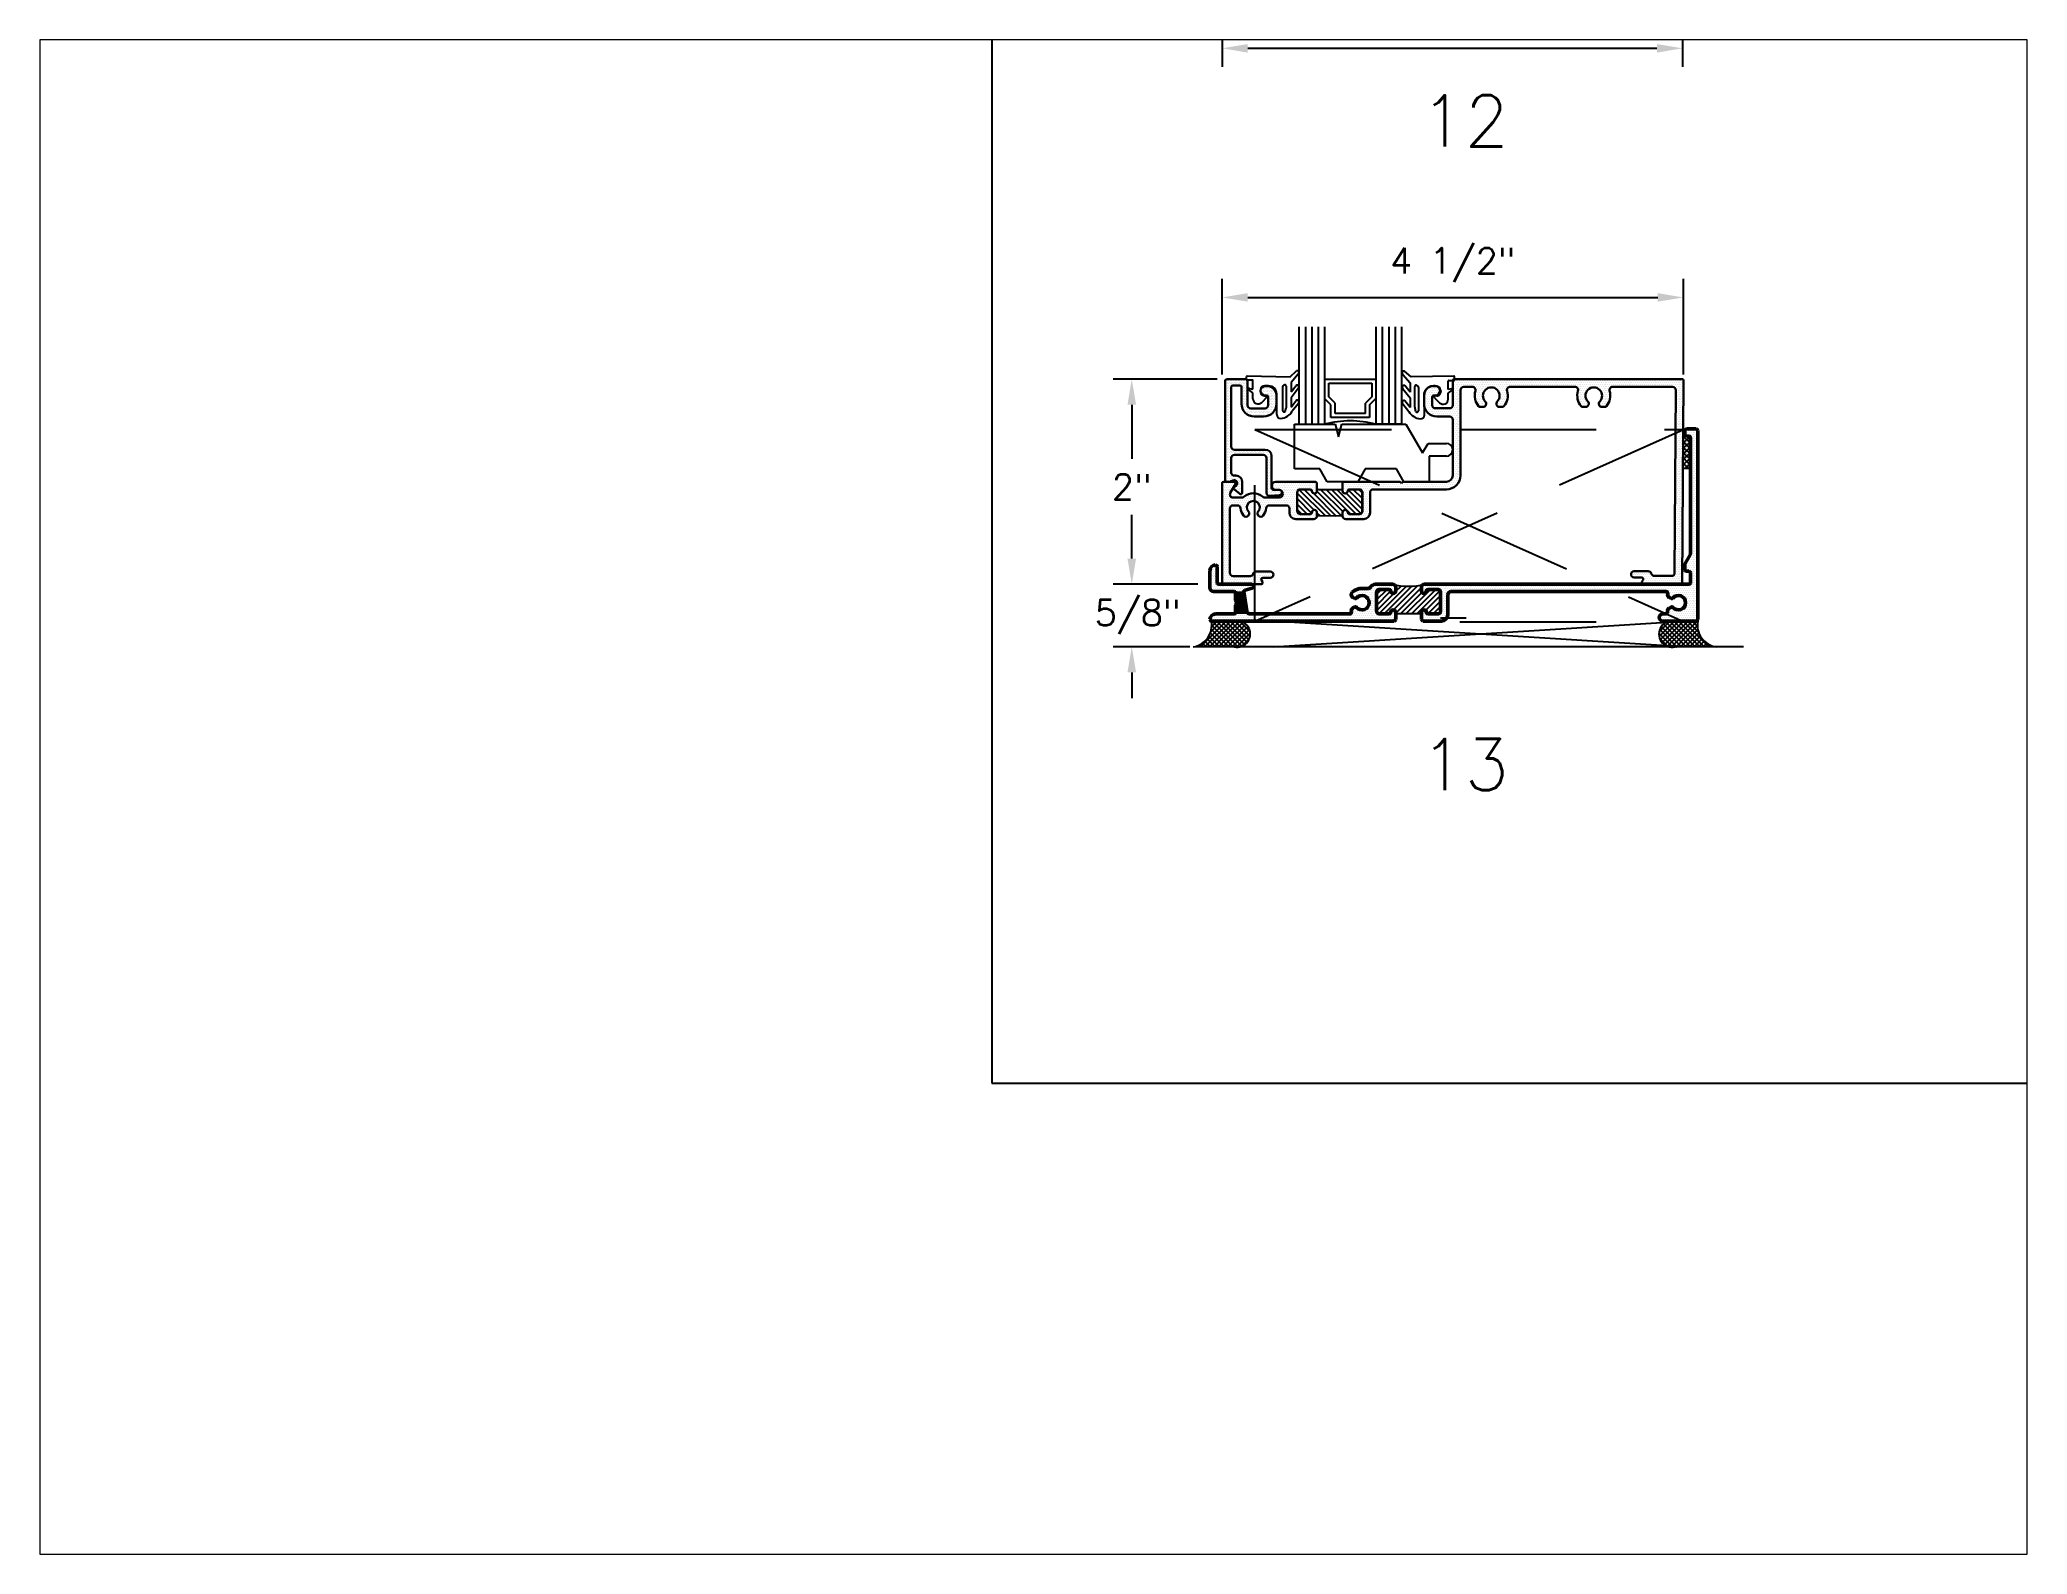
# Paper-space layout 'Layout1' of a CAD drawing. Header units: inches. Extents: x 1.05 to 9.45, y 0.8 to 7.2.
# The model-space entities are those that its viewports show. They can reach past a viewport. Long polylines and large blocks are cut down to what shows.
import ezdxf

# ---------------------------------------------------------------- set-up
doc = ezdxf.new("R2010")
doc.units = ezdxf.units.IN
doc.header["$MEASUREMENT"] = 0
doc.linetypes.add('HIDDEN', pattern=[0.375, 0.25, -0.125])
doc.layers.get('0').update_dxf_attribs({"plot": 0})
for name, color, linetype in [('R-ANNO-DIMS', 3, 'Continuous'), ('R-ANNO-TEXT', 6, 'Continuous'), ('R-SWTS-DET1', 1, 'Continuous'), ('R-SWTS-DET3', 5, 'Continuous'), ('R-SWTS-OTLN', 2, 'Continuous'), ('R-SWTS-PAT1', 5, 'Continuous')]:
    doc.layers.add(name, color=color, linetype=linetype)
doc.styles.add('SWTSTEXT', font='romans.shx')
doc.dimstyles.new('SWTSARCH', dxfattribs={"dimtxt": 0.25, "dimasz": 0.25, "dimexe": 0.179688, "dimexo": 0.0625, "dimgap": 0.125, "dimtad": 1, "dimtih": 1, "dimtoh": 1, "dimdec": 4, "dimzin": 4, "dimdsep": 46, "dimlunit": 4, "dimtxsty": 'SWTSTEXT', "dimcen": 0.1875, "dimdle": 0.179688, "dimclrd": 256, "dimclre": 256, "dimclrt": 256, "dimadec": 0, "dimazin": 1, "dimtfac": 1, "dimtdec": 4, "dimtofl": 0, "dimtmove": 0, "dimatfit": 3, "dimfxl": 0, "dimfrac": 2, "dimtolj": 1, "dimtzin": 4, "dimlwd": -1, "dimlwe": -1, "dimarcsym": 0})

psp = doc.layouts.get("Layout1")

msp = doc.modelspace()

# ---------------------------------------------------------------- texts
at = {"layer": 'R-ANNO-TEXT', "style": 'SWTSTEXT'}
for s, p in [('12', (8.01233, 10.00575, 24.84277)), ('13', (8.01233, 3.72817, 24.84277))]:
    msp.add_text(s, height=0.5, dxfattribs=at).set_placement(p)

# ---------------------------------------------------------------- blocks, each defined once
blk = doc.blocks.new('*D11')
at = {"layer": 'Defpoints', "color": 0}
for p in [(6.074, 12.494), (10.566, 12.489), (10.566, 10.964)]:
    blk.add_point(p, dxfattribs=at)
at = {"layer": 'R-ANNO-DIMS'}
for p, q in [((6.074, 12.431), (6.074, 10.784)), ((10.566, 12.426), (10.566, 10.784)), ((6.324, 10.964), (10.316, 10.964))]:
    blk.add_line(p, q, dxfattribs=at)
for points in [[(6.324, 11.005), (6.324, 10.922), (6.074, 10.964)], [(10.316, 11.005), (10.316, 10.922), (10.566, 10.964)]]:
    blk.add_solid(points, dxfattribs=at)
at = {"layer": 'R-ANNO-DIMS', "insert": (8.32, 11.279), "char_height": 0.25, "attachment_point": 5, "style": 'SWTSTEXT'}
blk.add_mtext('\\A1;4 1/2"', dxfattribs=at)
blk = doc.blocks.new('*D12')
at = {"layer": 'Defpoints', "color": 0}
for p in [(5.193, 7.737), (6.089, 7.737), (5.9, 5.737)]:
    blk.add_point(p, dxfattribs=at)
at = {"layer": 'R-ANNO-DIMS'}
for p, q in [((6.026, 7.737), (5.013, 7.737)), ((5.193, 7.487), (5.193, 6.961)), ((5.193, 5.987), (5.193, 6.413)), ((5.838, 5.737), (5.013, 5.737))]:
    blk.add_line(p, q, dxfattribs=at)
for points in [[(5.151, 7.487), (5.235, 7.487), (5.193, 7.737)], [(5.151, 5.987), (5.235, 5.987), (5.193, 5.737)]]:
    blk.add_solid(points, dxfattribs=at)
at = {"layer": 'R-ANNO-DIMS', "insert": (5.193, 6.687), "char_height": 0.25, "attachment_point": 5, "style": 'SWTSTEXT'}
blk.add_mtext('\\A1;2"', dxfattribs=at)
blk = doc.blocks.new('*D21')
at = {"layer": 'Defpoints', "color": 0}
for p in [(5.193, 5.737), (5.9, 5.737), (5.821, 5.127)]:
    blk.add_point(p, dxfattribs=at)
at = {"layer": 'R-ANNO-DIMS'}
for p, q in [((5.193, 5.987), (5.193, 6.237)), ((5.838, 5.737), (5.013, 5.737)), ((5.759, 5.127), (5.013, 5.127)), ((5.193, 4.877), (5.193, 4.627))]:
    blk.add_line(p, q, dxfattribs=at)
for points in [[(5.151, 5.987), (5.235, 5.987), (5.193, 5.737)], [(5.151, 4.877), (5.235, 4.877), (5.193, 5.127)]]:
    blk.add_solid(points, dxfattribs=at)
at = {"layer": 'R-ANNO-DIMS', "insert": (5.25, 5.417), "char_height": 0.25, "attachment_point": 5, "style": 'SWTSTEXT'}
blk.add_mtext('\\A1;5/8"', dxfattribs=at)
blk = doc.blocks.new('*D13')
at = {"layer": 'Defpoints', "color": 0}
for p in [(10.574, 8.534), (6.074, 7.722), (10.574, 7.722)]:
    blk.add_point(p, dxfattribs=at)
at = {"layer": 'R-ANNO-DIMS'}
for p, q in [((6.074, 7.784), (6.074, 8.714)), ((6.324, 8.534), (10.324, 8.534)), ((10.574, 7.784), (10.574, 8.714))]:
    blk.add_line(p, q, dxfattribs=at)
for points in [[(6.324, 8.576), (6.324, 8.493), (6.074, 8.534)], [(10.324, 8.576), (10.324, 8.493), (10.574, 8.534)]]:
    blk.add_solid(points, dxfattribs=at)
at = {"layer": 'R-ANNO-DIMS', "insert": (8.324, 8.85), "char_height": 0.25, "attachment_point": 5, "style": 'SWTSTEXT'}
blk.add_mtext('\\A1;4 1/2"', dxfattribs=at)

# ---------------------------------------------------------------- dimensions: what is measured, and where the dimension line sits
at = {"layer": 'R-ANNO-DIMS'}
for base, p1, p2, picture, middle in [((10.56627, 10.96377), (6.07375, 12.4937), (10.56627, 12.48898), '*D11', (8.32001, 11.27924)), ((10.57365, 8.53429), (6.07375, 7.72179), (10.57365, 7.7217), '*D13', (8.3237, 8.84977))]:
    dim = msp.add_linear_dim(base=base, p1=p1, p2=p2, dimstyle='SWTSARCH', dxfattribs=at)
    dim.commit()
    dim.dimension.update_dxf_attribs({"geometry": picture, "text_midpoint": middle})
dim = msp.add_linear_dim(base=(5.19315, 7.73679), p1=(5.9004, 5.73683), p2=(6.08875, 7.73679), angle=90, dimstyle='SWTSARCH', dxfattribs=at)
dim.commit()
dim.dimension.update_dxf_attribs({"geometry": '*D12', "text_midpoint": (5.19315, 6.68673), "dimtype": 160})
dim = msp.add_linear_dim(base=(5.19315, 5.73683), p1=(5.8212, 5.12683), p2=(5.9004, 5.73683), angle=90, dimstyle='SWTSARCH', override={"dimtmove": 2}, dxfattribs=at)
dim.commit()
dim.dimension.update_dxf_attribs({"geometry": '*D21', "text_midpoint": (5.2505, 5.41712), "dimtype": 160})

# ---------------------------------------------------------------- hatches: boundary and pattern name
at = {"layer": 'R-SWTS-PAT1'}
h = msp.add_hatch(color=256, dxfattribs=at)
edge = h.paths.add_edge_path()
edge.add_line((6.20567, 5.5792), (6.20567, 5.65183))
edge.add_arc((6.19067, 5.65183), 0.015, 0, 61.044976)
edge.add_arc((6.19842, 5.66583), 0.001, 90, 241.044976, ccw=False)
edge.add_line((6.19842, 5.66683), (6.28635, 5.66683))
edge.add_arc((6.28635, 5.66583), 0.001, -0.871147, 89.999999, ccw=False)
edge.add_arc((6.30235, 5.66559), 0.015, 179.128854, 188.705647)
edge.add_line((6.28752, 5.66332), (6.31664, 5.47314))
edge.add_arc((6.34729, 5.47783), 0.031, 188.705647, 249.635865)
edge.add_arc((6.33615, 5.44783), 0.001, -90, 69.635865, ccw=False)
edge.add_line((6.33615, 5.44683), (6.19842, 5.44683))
edge.add_arc((6.19842, 5.44783), 0.001, 118.955024, 270, ccw=False)
edge.add_arc((6.19067, 5.46183), 0.015, 298.955024, 360)
edge.add_line((6.20567, 5.46183), (6.20567, 5.53447))
edge.add_arc((6.22067, 5.53447), 0.015, 131.810315, 180, ccw=False)
edge.add_arc((6.20067, 5.55683), 0.015, 311.810315, 408.189685)
edge.add_arc((6.22067, 5.5792), 0.015, 180, 228.189685, ccw=False)

# ---------------------------------------------------------------- linework, layer by layer
at = {"layer": 'R-SWTS-DET1'}
for p, q in [((6.82401, 8.24662), (6.824, 7.2988)), ((6.88651, 8.24662), (6.8865, 7.2988)), ((6.94901, 8.24662), (6.949, 7.2988)), ((7.01151, 8.24662), (7.0115, 7.2988)), ((7.07401, 8.24662), (7.074, 7.2988)), ((7.57401, 8.24662), (7.574, 7.29879)), ((7.63651, 8.24662), (7.6365, 7.29879)), ((7.69901, 8.24662), (7.699, 7.29879)), ((7.76151, 8.24662), (7.7615, 7.29879)), ((7.82401, 8.24662), (7.824, 7.29879)), ((6.31284, 7.73427), (6.31284, 7.76227)), ((6.31884, 7.76827), (6.73731, 7.76135)), ((6.73731, 7.76135), (6.80122, 7.8177)), ((6.73731, 7.76135), (6.73731, 7.76135)), ((6.81664, 7.78562), (6.74737, 7.70392)), ((7.83802, 7.78266), (7.90729, 7.70096)), ((7.91735, 7.75839), (7.85344, 7.81473)), ((8.33582, 7.76531), (7.91735, 7.75839)), ((7.91735, 7.75839), (7.91735, 7.75839)), ((8.34182, 7.73131), (8.34182, 7.75931)), ((6.36884, 7.72827), (6.31884, 7.72827)), ((6.37484, 7.60483), (6.33521, 7.63297)), ((6.34191, 7.64722), (6.37484, 7.6384)), ((6.37484, 7.6384), (6.37484, 7.72227)), ((6.37484, 7.54598), (6.37484, 7.60483)), ((6.44895, 7.63544), (6.44755, 7.61944)), ((6.4874, 7.57596), (6.50139, 7.57596)), ((6.52714, 7.67196), (6.4888, 7.67196)), ((6.60714, 7.39196), (6.60714, 7.59196)), ((6.74737, 7.70392), (6.74737, 7.61282)), ((6.74737, 7.61282), (6.79684, 7.67666)), ((6.81705, 7.64712), (6.74737, 7.55658)), ((7.07401, 7.7368), (7.57401, 7.73679)), ((7.114, 7.56537), (7.114, 7.6968)), ((7.114, 7.6968), (7.534, 7.69679)), ((7.176, 7.50337), (7.114, 7.56537)), ((7.534, 7.56536), (7.472, 7.50336)), ((7.534, 7.69679), (7.534, 7.56536)), ((7.83762, 7.64415), (7.90729, 7.55362)), ((7.90729, 7.60985), (7.85782, 7.6737)), ((7.90729, 7.70096), (7.90729, 7.60985)), ((8.04752, 7.389), (8.04752, 7.589)), ((8.12752, 7.669), (8.16587, 7.669)), ((8.16727, 7.573), (8.15327, 7.573)), ((8.20571, 7.63248), (8.20711, 7.61648)), ((8.27982, 7.63543), (8.27982, 7.71931)), ((8.31275, 7.64426), (8.27982, 7.63543)), ((8.27982, 7.60187), (8.31945, 7.63001)), ((8.27982, 7.54302), (8.27982, 7.60187)), ((8.28582, 7.72531), (8.33582, 7.72531)), ((6.50846, 7.55889), (6.4602, 7.51063)), ((6.74737, 7.55658), (6.74737, 7.46477)), ((6.74737, 7.46477), (6.7966, 7.52781)), ((6.81831, 7.49933), (6.75906, 7.42373)), ((7.136, 7.4868), (7.074, 7.5488)), ((7.136, 7.3618), (7.136, 7.4868)), ((7.176, 7.4018), (7.176, 7.50337)), ((7.472, 7.40179), (7.176, 7.4018)), ((7.472, 7.40179), (7.472, 7.50336)), ((7.512, 7.48679), (7.574, 7.54879)), ((7.512, 7.48679), (7.512, 7.36179)), ((7.83635, 7.49637), (7.8956, 7.42077)), ((7.90729, 7.4618), (7.85806, 7.52485)), ((7.90729, 7.55362), (7.90729, 7.4618)), ((8.1462, 7.55592), (8.19446, 7.50766)), ((6.78002, 6.86179), (6.78002, 7.29879)), ((6.78002, 7.29879), (7.17633, 7.29879)), ((6.824, 7.2988), (7.074, 7.2988)), ((7.512, 7.36179), (7.136, 7.3618)), ((7.17633, 7.29879), (7.20982, 7.17379)), ((7.20982, 7.17379), (7.24332, 7.29879)), ((7.24332, 7.29879), (7.86746, 7.29879)), ((7.824, 7.29879), (7.574, 7.29879)), ((7.86746, 7.29879), (8.03012, 7.01704)), ((10.63141, 7.18249), (10.5666, 7.18183)), ((8.03012, 7.01704), (8.08425, 7.11079)), ((8.08425, 7.11079), (8.26175, 7.11079)), ((8.26175, 6.98579), (8.09252, 6.98579)), ((8.09252, 6.98579), (8.09252, 6.73679)), ((7.02596, 6.86179), (6.78002, 6.86179)), ((7.09813, 6.73679), (7.02596, 6.86179)), ((7.46999, 6.86179), (7.39782, 6.73679)), ((7.77566, 6.86179), (7.46999, 6.86179)), ((7.84782, 6.73679), (7.77566, 6.86179)), ((10.6432, 6.86528), (10.5666, 6.86528)), ((6.8112, 6.43669), (6.8112, 6.64669)), ((6.8262, 6.66169), (6.9342, 6.66169)), ((7.0142, 6.66169), (7.2342, 6.66169)), ((7.39782, 6.73679), (7.09813, 6.73679)), ((7.3142, 6.66169), (7.4222, 6.66169)), ((7.4372, 6.64669), (7.4372, 6.43669)), ((8.09252, 6.73679), (7.84782, 6.73679)), ((6.9342, 6.42169), (6.8262, 6.42169)), ((6.9992, 6.40269), (6.9992, 6.43669)), ((7.2492, 6.40243), (6.9992, 6.40269)), ((7.2492, 6.43669), (7.2492, 6.40269)), ((7.4222, 6.42169), (7.3142, 6.42169)), ((7.5797, 5.46183), (7.5797, 5.67183)), ((7.5947, 5.68683), (7.7027, 5.68683)), ((7.7367, 5.73683), (7.7367, 5.73683)), ((7.7367, 5.73683), (7.7367, 5.73683)), ((7.7677, 5.67183), (7.7677, 5.70583)), ((8.0177, 5.70583), (8.0177, 5.67183)), ((8.0487, 5.73683), (8.0487, 5.73683)), ((8.0827, 5.68683), (8.1907, 5.68683)), ((8.2057, 5.67183), (8.2057, 5.46183)), ((7.7027, 5.44683), (7.5947, 5.44683)), ((7.7677, 5.44683), (7.7677, 5.46183)), ((8.0177, 5.44683), (7.7677, 5.44683)), ((8.0177, 5.46183), (8.0177, 5.44683)), ((8.1907, 5.44683), (8.0827, 5.44683)), ((8.2052, 5.40883), (8.4552, 5.40883))]:
    msp.add_line(p, q, dxfattribs=at)
at = {"layer": 'R-SWTS-DET1', "lineweight": 30}
for p, q in [((6.10315, 6.75127), (6.10315, 7.72127)), ((6.11815, 7.73627), (6.30816, 7.73627)), ((6.16315, 7.66127), (6.16315, 7.08027)), ((6.24816, 7.67627), (6.17815, 7.67627)), ((6.26316, 7.49727), (6.26316, 7.66127)), ((6.32316, 7.72127), (6.32316, 7.48327)), ((6.49466, 7.67027), (6.51116, 7.67027)), ((6.50916, 7.57727), (6.49466, 7.57727)), ((6.51116, 7.67027), (6.51116, 7.67027)), ((6.52416, 7.48327), (6.52416, 7.56227)), ((6.60416, 7.57727), (6.60416, 7.49727)), ((8.04369, 7.49779), (8.04369, 7.57779)), ((8.12369, 7.56279), (8.12369, 7.48379)), ((8.13669, 7.67079), (8.15319, 7.67079)), ((8.15319, 7.57779), (8.13869, 7.57779)), ((8.32469, 7.48379), (8.32469, 7.72179)), ((8.33969, 7.73679), (10.55959, 7.73679)), ((8.39969, 7.63079), (8.39969, 6.79879)), ((8.51573, 7.66179), (8.43069, 7.66179)), ((9.51573, 7.66179), (8.88364, 7.66179)), ((10.46804, 7.66179), (9.88364, 7.66179)), ((10.48814, 5.84833), (10.49904, 7.6306)), ((10.57459, 7.7217), (10.56255, 5.75187)), ((6.35416, 7.45227), (6.49316, 7.45227)), ((6.47916, 7.37227), (6.38816, 7.37227)), ((8.15469, 7.45279), (8.29369, 7.45279)), ((8.29369, 7.37279), (8.16869, 7.37279)), ((8.61931, 7.46679), (8.58797, 7.46679)), ((8.8114, 7.46679), (8.78006, 7.46679)), ((9.61931, 7.46679), (9.58797, 7.46679)), ((9.8114, 7.46679), (9.78006, 7.46679)), ((8.32469, 6.79879), (8.32469, 7.34179)), ((6.19415, 7.04927), (6.49466, 7.04927)), ((6.47566, 6.99927), (6.19415, 6.99927)), ((6.55666, 6.98727), (6.55666, 6.67678)), ((6.16315, 6.96827), (6.16315, 6.82727)), ((6.16315, 6.82727), (6.16315, 6.82727)), ((6.19415, 6.79627), (6.20847, 6.79627)), ((6.50666, 6.62882), (6.50666, 6.96827)), ((6.07469, 5.75183), (6.07469, 6.72133)), ((6.08969, 6.73633), (6.19104, 6.73633)), ((6.14514, 6.73627), (6.11815, 6.73627)), ((6.17964, 6.75007), (6.14514, 6.73627)), ((6.20404, 6.71383), (6.15441, 6.62782)), ((6.18024, 6.67367), (6.20994, 6.69667)), ((6.24583, 6.61858), (6.18024, 6.67367)), ((6.27047, 6.73427), (6.27047, 6.63007)), ((6.63296, 6.60678), (6.5406, 6.59796)), ((6.57666, 6.65678), (6.63296, 6.65678)), ((6.59819, 6.73679), (6.9891, 6.73679)), ((6.6305, 6.65679), (6.59819, 6.65679)), ((6.6675, 6.61829), (6.6675, 6.61979)), ((6.8061, 6.63079), (6.8061, 6.45279)), ((6.9341, 6.66179), (6.8371, 6.66179)), ((6.9891, 6.73679), (6.9991, 6.72679)), ((6.9991, 6.72679), (6.9991, 6.64679)), ((7.2491, 6.72679), (7.2591, 6.73679)), ((7.2491, 6.64679), (7.2491, 6.72679)), ((7.2491, 6.64679), (7.2491, 6.64679)), ((7.2591, 6.73679), (7.80969, 6.73679)), ((7.4111, 6.66179), (7.3141, 6.66179)), ((7.4421, 6.45279), (7.4421, 6.63079)), ((7.5171, 6.63054), (7.5171, 6.43379)), ((8.26269, 6.66179), (7.54835, 6.66179)), ((7.80969, 6.73679), (7.82469, 6.72179)), ((7.82469, 6.72179), (7.83969, 6.73679)), ((7.83969, 6.73679), (8.26269, 6.73679)), ((6.14969, 6.47533), (6.14969, 5.84783)), ((6.22367, 6.50633), (6.18069, 6.50633)), ((6.18126, 6.58133), (6.26589, 6.58133)), ((6.49198, 6.58133), (6.63216, 6.58133)), ((6.7001, 6.50629), (6.53421, 6.50633)), ((6.7311, 6.43379), (6.7311, 6.47529)), ((6.8371, 6.42179), (6.9341, 6.42179)), ((6.9991, 6.43679), (6.9991, 6.40279)), ((7.2491, 6.40279), (7.2491, 6.43679)), ((7.3141, 6.42179), (7.4111, 6.42179)), ((6.9681, 6.37179), (6.7931, 6.37179)), ((7.4551, 6.37179), (7.2801, 6.37179)), ((6.18069, 5.81683), (6.34769, 5.81683)), ((6.40731, 5.86183), (6.54369, 5.86183)), ((10.09423, 5.86473), (10.23061, 5.8639)), ((10.28996, 5.81854), (10.45695, 5.81752)), ((6.45471, 5.73683), (6.08969, 5.73683)), ((6.4573, 5.77733), (6.4677, 5.75933)), ((6.54369, 5.79983), (6.47029, 5.79983)), ((10.16725, 5.80229), (10.09386, 5.80274)), ((10.1696, 5.76177), (10.1801, 5.77971)), ((10.54746, 5.73696), (10.18245, 5.73919))]:
    msp.add_line(p, q, dxfattribs=at)
at = {"layer": 'R-SWTS-DET1', "lineweight": 25}
for p, q in [((6.66399, 7.6622), (6.66399, 7.43196)), ((6.68475, 7.682), (6.67682, 7.67704)), ((6.70192, 7.46588), (6.70192, 7.66716)), ((7.95274, 7.46291), (7.95274, 7.66419)), ((7.96991, 7.67903), (7.97784, 7.67408)), ((7.99067, 7.65923), (7.99067, 7.429)), ((6.6896, 7.42135), (6.69753, 7.45527)), ((7.96506, 7.41839), (7.95714, 7.45231))]:
    msp.add_line(p, q, dxfattribs=at)
at = {"layer": 'R-SWTS-DET1', "lineweight": 50}
for p, q in [((10.5882, 7.23183), (10.5882, 7.20149)), ((10.6982, 7.25183), (10.6082, 7.25183)), ((10.6082, 7.18149), (10.6232, 7.18149)), ((10.7132, 5.39183), (10.7132, 7.23683)), ((10.6432, 7.16149), (10.6432, 6.03446)), ((10.64052, 6.02446), (10.59088, 5.93848)), ((5.95567, 5.86983), (5.95567, 5.70183)), ((6.02567, 5.75183), (6.02567, 5.90983)), ((10.5882, 5.92848), (10.5882, 5.87883)), ((10.6032, 5.86383), (10.6282, 5.86383)), ((10.6432, 5.84883), (10.6432, 5.75183)), ((5.99067, 5.66683), (6.19067, 5.66683)), ((6.36313, 5.73683), (6.04067, 5.73683)), ((6.20567, 5.65183), (6.20567, 5.5792)), ((6.31664, 5.47314), (6.28752, 5.66332)), ((6.29872, 5.68014), (6.36798, 5.69743)), ((7.50125, 5.69678), (7.4397, 5.69678)), ((7.7367, 5.73683), (7.5717, 5.73683)), ((7.5797, 5.47783), (7.5797, 5.65583)), ((7.6107, 5.68683), (7.7027, 5.68683)), ((7.7677, 5.67183), (7.7677, 5.70583)), ((8.0177, 5.70583), (8.0177, 5.67183)), ((10.6282, 5.73683), (8.0487, 5.73683)), ((8.0827, 5.68683), (8.1747, 5.68683)), ((8.2057, 5.65583), (8.2057, 5.47783)), ((8.2757, 5.43883), (8.2757, 5.63583)), ((8.3067, 5.66683), (10.40105, 5.66683)), ((6.19067, 5.44683), (6.01067, 5.44683)), ((6.20567, 5.53441), (6.20567, 5.46183)), ((6.21128, 5.54623), (6.21007, 5.54501)), ((7.32141, 5.44683), (6.34729, 5.44683)), ((7.36715, 5.51506), (7.34706, 5.50346)), ((7.34706, 5.50346), (7.34914, 5.50476)), ((7.34936, 5.60917), (7.36738, 5.59877)), ((7.7027, 5.44683), (7.6107, 5.44683)), ((7.7677, 5.44683), (7.7677, 5.46183)), ((7.7677, 5.39183), (7.7677, 5.44683)), ((8.0177, 5.46183), (8.0177, 5.44683)), ((8.0177, 5.44683), (8.0177, 5.39183)), ((8.1747, 5.44683), (8.0827, 5.44683)), ((10.40075, 5.44683), (10.3732, 5.44683)), ((10.45315, 5.51491), (10.43509, 5.50449)), ((10.43536, 5.60903), (10.45338, 5.59862)), ((5.95567, 5.39183), (5.95567, 5.39183)), ((5.97067, 5.37683), (7.7527, 5.37683)), ((7.7527, 5.37683), (7.7677, 5.39183)), ((8.0177, 5.39183), (8.0327, 5.37683)), ((8.0327, 5.37683), (8.2137, 5.37683)), ((10.3732, 5.37683), (10.6982, 5.37683))]:
    msp.add_line(p, q, dxfattribs=at)
at = {"layer": 'R-SWTS-DET1'}
for centre, radius, start, end in [((6.31884, 7.76227), 0.006, 90, 180), ((6.807, 7.80073), 0.01792, 302.542999, 108.791182), ((7.84766, 7.79777), 0.01792, 71.208818, 237.457001), ((8.33582, 7.75931), 0.006, 0, 90), ((6.31884, 7.73427), 0.006, 180, 270), ((6.33984, 7.63949), 0.008, 75, 234.626116), ((6.36884, 7.72227), 0.006, 0, 90), ((6.4874, 7.61596), 0.04, 175, 270), ((6.4888, 7.63196), 0.04, 90, 175), ((6.50139, 7.56596), 0.01, 315, 90), ((6.52714, 7.59196), 0.08, 0, 90), ((6.80616, 7.66136), 0.01792, 307.397717, 121.343307), ((7.8485, 7.65839), 0.01792, 58.656693, 232.602283), ((8.12752, 7.589), 0.08, 90, 180), ((8.15327, 7.563), 0.01, 90, 225), ((8.16587, 7.629), 0.04, 5, 90), ((8.16727, 7.613), 0.04, 270, 5), ((8.28582, 7.71931), 0.006, 90, 180), ((8.31482, 7.63653), 0.008, 305.373884, 105), ((8.33582, 7.73131), 0.006, 270, 360), ((6.42484, 7.54598), 0.05, 180, 315), ((6.64714, 7.39196), 0.04, 180, 270), ((6.62785, 7.5052), 0.15445, 277.176934, 328.164547), ((6.80686, 7.51311), 0.01792, 309.737152, 124.911983), ((7.84781, 7.51015), 0.01792, 55.088017, 230.262848), ((8.02682, 7.50224), 0.15445, 211.835453, 262.823066), ((8.00752, 7.389), 0.04, 270, 0), ((8.22982, 7.54302), 0.05, 225, 360), ((7.32398, 6.3005), 1.02912, 75.939707, 104.058374), ((8.26154, 7.04829), 0.0625, 270.189861, 89.810139), ((6.82622, 6.64667), 0.01502, 90.086122, 179.913878), ((6.93418, 6.64667), 0.01502, 0.086122, 89.913878), ((6.9742, 6.64665), 0.025, 179.897709, 0.102291), ((7.01422, 6.64667), 0.01502, 90.086122, 179.913878), ((7.23418, 6.64667), 0.01502, 0.086122, 89.913878), ((7.2742, 6.64665), 0.025, 179.897709, 0.102291), ((7.31422, 6.64667), 0.01502, 90.086122, 179.913878), ((7.42218, 6.64667), 0.01502, 0.086122, 89.913878), ((6.82622, 6.43672), 0.01502, 180.086122, 269.913878), ((6.93418, 6.43672), 0.01502, 270.086122, 359.913878), ((6.9742, 6.43664), 0.025, 0.126604, 179.873396), ((7.2742, 6.43664), 0.025, 0.126604, 179.873396), ((7.27993, 6.40243), 0.03073, 179.498047, 180), ((7.31422, 6.43672), 0.01502, 180.086122, 269.913878), ((7.42218, 6.43672), 0.01502, 270.086122, 359.913878), ((7.5947, 5.67183), 0.015, 90, 180), ((7.7027, 5.67183), 0.015, 360, 90), ((7.7427, 5.67183), 0.025, 180, 0), ((7.7367, 5.70583), 0.031, 0, 90), ((7.8927, 6.32726), 0.61069, 255.199813, 284.800187), ((8.0487, 5.70583), 0.031, 90, 180), ((8.0427, 5.67183), 0.025, 180, 360), ((8.0827, 5.67183), 0.015, 90, 180), ((8.1907, 5.67183), 0.015, 0, 90), ((7.5947, 5.46183), 0.015, 180, 270), ((7.7027, 5.46183), 0.015, 270, 0), ((7.7427, 5.46183), 0.025, 0, 180), ((8.0427, 5.46183), 0.025, 360, 180), ((8.0827, 5.46183), 0.015, 180, 270), ((8.1907, 5.46183), 0.015, 270, 360)]:
    msp.add_arc(centre, radius, start, end, dxfattribs=at)
at = {"layer": 'R-SWTS-DET1', "lineweight": 30}
for centre, radius, start, end in [((6.11815, 7.72127), 0.015, 90, 180), ((6.17815, 7.66127), 0.015, 90, 180), ((6.24816, 7.66127), 0.015, 0, 90), ((6.30816, 7.72127), 0.015, 0, 90), ((6.49466, 7.62377), 0.0465, 90, 270), ((6.50916, 7.56227), 0.015, 0, 90), ((6.51116, 7.57727), 0.093, 0.000062, 90), ((8.13669, 7.57779), 0.093, 90, 179.999938), ((8.13869, 7.56279), 0.015, 90.001942, 180), ((8.15319, 7.62429), 0.0465, 270, 90), ((8.33969, 7.72179), 0.015, 90, 180), ((8.43069, 7.63079), 0.031, 90, 180), ((8.51573, 7.63079), 0.031, 343.35396, 90), ((8.69969, 7.57579), 0.161, 163.35396, 220.07843), ((8.69969, 7.57579), 0.081, 315.858835, 224.141165), ((8.69969, 7.57579), 0.161, 319.92157, 16.64604), ((8.88364, 7.63079), 0.031, 90, 196.64604), ((9.51573, 7.63079), 0.031, 343.35396, 90), ((9.69969, 7.57579), 0.161, 163.35396, 220.07843), ((9.69969, 7.57579), 0.081, 315.858835, 224.141165), ((9.69969, 7.57579), 0.161, 319.92157, 16.64604), ((9.88364, 7.63079), 0.031, 90, 196.64604), ((10.46804, 7.63079), 0.031, 359.65, 90), ((10.55959, 7.72179), 0.015, 359.649772, 90), ((6.38816, 7.49727), 0.125, 180, 270), ((6.35416, 7.48327), 0.031, 180, 270), ((6.47916, 7.49727), 0.125, 270, 0), ((6.49316, 7.48327), 0.031, 270, 0), ((8.16869, 7.49779), 0.125, 180, 270.000014), ((8.15469, 7.48379), 0.031, 180, 270), ((8.29369, 7.48379), 0.031, 270, 0), ((8.29369, 7.34179), 0.031, 0, 90), ((8.58797, 7.48179), 0.015, 220.07843, 270), ((8.61931, 7.49779), 0.031, 270, 44.141165), ((8.78006, 7.49779), 0.031, 135.858835, 270), ((8.8114, 7.48179), 0.015, 270, 319.92157), ((9.58797, 7.48179), 0.015, 220.07843, 270), ((9.61931, 7.49779), 0.031, 270, 44.141165), ((9.78006, 7.49779), 0.031, 135.858835, 270), ((9.8114, 7.48179), 0.015, 270, 319.92157), ((6.19415, 7.08027), 0.031, 180, 270), ((6.19415, 6.96827), 0.031, 90, 180), ((6.47566, 6.96827), 0.031, 0, 90), ((6.49466, 6.98727), 0.062, 0, 90), ((6.19415, 6.82727), 0.031, 180.000032, 270.000024), ((6.20847, 6.73427), 0.062, 0, 89.999919), ((8.26269, 6.79879), 0.137, 270, 0), ((8.26269, 6.79879), 0.062, 270, 0), ((6.08969, 6.72133), 0.015, 90, 180), ((6.11815, 6.75127), 0.015, 180, 270), ((6.18126, 6.61233), 0.031, 150.01456, 270), ((6.19113, 6.7213), 0.03098, 307.360521, 111.781995), ((6.19096, 6.72128), 0.01505, 330.329581, 89.707154), ((6.25547, 6.63007), 0.015, 229.973268, 0), ((6.37894, 6.48729), 0.1375, 47.93997, 132.06003), ((6.53766, 6.62882), 0.031, 180, 275.455204), ((6.57666, 6.67678), 0.02, 180, 269.999826), ((6.59819, 6.69679), 0.04, 90, 270), ((6.6305, 6.61979), 0.037, 360, 90), ((6.6305, 6.61829), 0.037, 272.573463, 360), ((6.63296, 6.63178), 0.025, 270, 89.999851), ((6.8371, 6.63079), 0.031, 90, 180), ((6.9341, 6.64679), 0.015, 0, 90), ((6.9741, 6.64679), 0.025, 180, 270), ((6.9741, 6.64679), 0.025, 270, 0), ((7.2741, 6.64679), 0.025, 180, 270), ((7.2741, 6.64679), 0.025, 270, 0), ((7.3141, 6.64679), 0.015, 90, 180), ((7.4111, 6.63079), 0.031, 360, 90), ((7.54835, 6.63054), 0.03125, 90, 180), ((6.18069, 6.47533), 0.031, 90, 180), ((6.22367, 6.47508), 0.03125, 4.497299, 90), ((6.37894, 6.48729), 0.1245, 184.497299, 220.637), ((6.26589, 6.61258), 0.03125, 270, 312.06003), ((6.30798, 6.4264), 0.031, 220.637, 40.637), ((6.37894, 6.48729), 0.0625, 319.363, 220.637), ((6.44989, 6.4264), 0.031, 139.363, 319.363), ((6.49198, 6.61258), 0.03125, 227.93997, 270), ((6.37894, 6.48729), 0.1245, 319.363, 355.502698), ((6.53421, 6.47508), 0.03125, 89.987115, 175.502698), ((6.7001, 6.47529), 0.031, 0, 90), ((6.7931, 6.43379), 0.062, 180, 270), ((6.8371, 6.45279), 0.031, 180, 270), ((6.9341, 6.43679), 0.015, 270, 0), ((6.9741, 6.43679), 0.025, 360, 180), ((6.9681, 6.40279), 0.031, 270, 0), ((7.2741, 6.43679), 0.025, 360, 180), ((7.2801, 6.40279), 0.031, 180, 270), ((7.3141, 6.43679), 0.015, 180, 270), ((7.4111, 6.45279), 0.031, 270, 0), ((7.4551, 6.43379), 0.062, 270, 360), ((6.18069, 5.84783), 0.031, 180, 270), ((6.34769, 5.84783), 0.031, 270, 344.086039), ((6.40731, 5.83083), 0.031, 90, 164.086039), ((6.54369, 5.83083), 0.031, 270, 90), ((10.09404, 5.83374), 0.031, 89.65, 269.65), ((10.23042, 5.8329), 0.031, 15.563961, 89.65), ((10.29015, 5.84954), 0.031, 195.563961, 269.65), ((10.45714, 5.84852), 0.031, 269.65, 359.65), ((6.08969, 5.75183), 0.015, 180, 270), ((6.45471, 5.75183), 0.015, 270, 30), ((6.47029, 5.78483), 0.015, 90, 210), ((10.16715, 5.78729), 0.015, 329.65, 89.65), ((10.18254, 5.75419), 0.015, 149.65, 269.65), ((10.54755, 5.75196), 0.015, 269.65, 359.649772)]:
    msp.add_arc(centre, radius, start, end, dxfattribs=at)
at = {"layer": 'R-SWTS-DET1', "lineweight": 25}
for centre, start, end in [((6.67899, 7.6622), 98.316426, 180), ((6.68692, 7.66716), 360, 98.316426), ((7.96774, 7.66419), 81.683574, 180), ((7.97567, 7.65923), 360, 81.683574), ((6.67899, 7.43196), 180, 315), ((6.68692, 7.46588), 315, 0), ((7.96774, 7.46291), 180, 225), ((7.97567, 7.429), 225, 360)]:
    msp.add_arc(centre, 0.015, start, end, dxfattribs=at)
at = {"layer": 'R-SWTS-DET1', "lineweight": 50}
for centre, radius, start, end in [((10.6082, 7.23183), 0.02, 90, 180), ((10.6082, 7.20149), 0.02, 180, 270), ((10.6232, 7.16149), 0.02, 0, 90), ((10.6982, 7.23683), 0.015, 0, 90), ((10.6232, 6.03446), 0.02, 330, 360), ((6.01067, 5.86983), 0.055, 90, 180), ((6.01067, 5.90983), 0.015, 360, 90), ((10.6082, 5.92848), 0.02, 150, 180), ((10.6032, 5.87883), 0.015, 180, 270), ((10.6282, 5.84883), 0.015, 0, 90), ((5.99067, 5.70183), 0.035, 180, 270), ((6.04067, 5.75183), 0.015, 180, 270), ((6.19067, 5.65183), 0.015, 360, 90), ((6.30235, 5.66559), 0.015, 104.012979, 188.705647), ((6.36313, 5.71683), 0.02, 284.012979, 90), ((7.36486, 5.63602), 0.031, 133.366102, 240), ((7.4397, 5.55678), 0.14, 90, 133.366102), ((7.4397, 5.55678), 0.07, 220.063085, 139.697507), ((7.50125, 5.71678), 0.02, 270, 329.233829), ((7.5717, 5.67483), 0.062, 90, 149.233829), ((7.6107, 5.65583), 0.031, 90, 180), ((7.7027, 5.67183), 0.015, 360, 90), ((7.7427, 5.67183), 0.025, 180, 0), ((7.7367, 5.70583), 0.031, 360, 90), ((8.0487, 5.70583), 0.031, 90, 180), ((8.0427, 5.67183), 0.025, 180, 360), ((8.0827, 5.67183), 0.015, 90, 180), ((8.1747, 5.65583), 0.031, 0, 90), ((8.3067, 5.63583), 0.031, 90, 180), ((10.40105, 5.64683), 0.02, 347.589197, 90), ((10.45086, 5.63587), 0.031, 167.589197, 240), ((10.5257, 5.55663), 0.07, 220.063085, 139.697507), ((10.6282, 5.75183), 0.015, 270, 0), ((6.01067, 5.39183), 0.055, 90, 180), ((6.19067, 5.46183), 0.015, 270, 360), ((6.22067, 5.5792), 0.015, 180, 228.189685), ((6.22067, 5.53441), 0.015, 135, 180), ((6.20067, 5.55683), 0.015, 315, 48.189685), ((6.34729, 5.47783), 0.031, 188.705647, 270), ((7.32141, 5.46183), 0.015, 270, 20.378876), ((7.36453, 5.47785), 0.031, 119.760592, 200.378876), ((7.37465, 5.50207), 0.015, 40.063085, 120), ((7.37488, 5.61176), 0.015, 240, 319.697507), ((7.6107, 5.47783), 0.031, 180, 270), ((7.7027, 5.46183), 0.015, 270, 0), ((7.7427, 5.46183), 0.025, 0, 180), ((8.0427, 5.46183), 0.025, 0, 180), ((8.0827, 5.46183), 0.015, 180, 270), ((8.1747, 5.47783), 0.031, 270, 360), ((8.2137, 5.43883), 0.062, 270, 0), ((10.3732, 5.41183), 0.035, 90, 270), ((10.40075, 5.46683), 0.02, 270, 12.235075), ((10.45059, 5.47764), 0.031, 120, 192.235075), ((10.46065, 5.50192), 0.015, 40.063085, 120), ((10.46088, 5.61161), 0.015, 240, 319.697507), ((5.97067, 5.39183), 0.015, 180, 270), ((10.6982, 5.39183), 0.015, 270, 0)]:
    msp.add_arc(centre, radius, start, end, dxfattribs=at)
at = {"layer": 'R-SWTS-DET3', "linetype": 'HIDDEN'}
for p, q in [((6.39424, 5.37207), (6.39424, 7.24707)), ((6.39424, 7.24707), (10.58059, 7.24707)), ((10.58059, 7.24707), (6.39424, 5.37207)), ((6.39424, 7.24707), (10.58059, 5.37097)), ((6.39424, 5.37207), (10.58059, 5.37097))]:
    msp.add_line(p, q, dxfattribs=at)
at = {"layer": 'R-SWTS-DET3'}
for p, q in [((10.5712, 5.12683), (6.5712, 5.37683)), ((6.5712, 5.12683), (10.5712, 5.37683)), ((11.16005, 5.12683), (5.8212, 5.12683))]:
    msp.add_line(p, q, dxfattribs=at)
for centre, radius, start, end in [((5.75845, 5.33969), 0.21545, 278.978794, 9.927915), ((6.22067, 5.25183), 0.12825, 257.072511, 100.705963), ((10.4632, 5.25183), 0.12825, 79.294037, 282.927489), ((10.92542, 5.33969), 0.21545, 170.072085, 261.021206)]:
    msp.add_arc(centre, radius, start, end, dxfattribs=at)
at = {"layer": 'R-SWTS-OTLN'}
msp.add_lwpolyline([(3.8269, 0.87124), (36.25157, 0.87124), (36.25157, 43.60239), (3.8269, 43.60239)], close=True, dxfattribs=at)
at = {"layer": 'R-SWTS-PAT1'}
for p, q in [((6.10727, 7.72164), (6.10727, 7.72164)), ((6.10727, 7.69039), (6.10727, 7.69039)), ((6.10727, 7.65914), (6.10727, 7.65914)), ((6.10727, 7.62789), (6.10727, 7.62789)), ((6.10727, 7.59664), (6.10727, 7.59664)), ((6.10727, 7.56539), (6.10727, 7.56539)), ((6.11508, 7.70601), (6.11508, 7.70601)), ((6.11508, 7.67476), (6.11508, 7.67476)), ((6.11508, 7.64351), (6.11508, 7.64351)), ((6.11508, 7.61226), (6.11508, 7.61226)), ((6.11508, 7.58101), (6.11508, 7.58101)), ((6.12289, 7.72164), (6.12289, 7.72164)), ((6.12289, 7.69039), (6.12289, 7.69039)), ((6.12289, 7.65914), (6.12289, 7.65914)), ((6.12289, 7.62789), (6.12289, 7.62789)), ((6.12289, 7.59664), (6.12289, 7.59664)), ((6.12289, 7.56539), (6.12289, 7.56539)), ((6.1307, 7.70601), (6.1307, 7.70601)), ((6.1307, 7.67476), (6.1307, 7.67476)), ((6.1307, 7.64351), (6.1307, 7.64351)), ((6.1307, 7.61226), (6.1307, 7.61226)), ((6.1307, 7.58101), (6.1307, 7.58101)), ((6.13852, 7.72164), (6.13852, 7.72164)), ((6.13852, 7.69039), (6.13852, 7.69039)), ((6.13852, 7.65914), (6.13852, 7.65914)), ((6.13852, 7.62789), (6.13852, 7.62789)), ((6.13852, 7.59664), (6.13852, 7.59664)), ((6.13852, 7.56539), (6.13852, 7.56539)), ((6.14633, 7.70601), (6.14633, 7.70601)), ((6.14633, 7.67476), (6.14633, 7.67476)), ((6.14633, 7.64351), (6.14633, 7.64351)), ((6.14633, 7.61226), (6.14633, 7.61226)), ((6.14633, 7.58101), (6.14633, 7.58101)), ((6.15414, 7.72164), (6.15414, 7.72164)), ((6.15414, 7.69039), (6.15414, 7.69039)), ((6.15414, 7.65914), (6.15414, 7.65914)), ((6.15414, 7.62789), (6.15414, 7.62789)), ((6.15414, 7.59664), (6.15414, 7.59664)), ((6.15414, 7.56539), (6.15414, 7.56539)), ((6.16195, 7.70601), (6.16195, 7.70601)), ((6.16195, 7.67476), (6.16195, 7.67476)), ((6.16195, 7.64351), (6.16195, 7.64351)), ((6.16195, 7.61226), (6.16195, 7.61226)), ((6.16195, 7.58101), (6.16195, 7.58101)), ((6.16977, 7.72164), (6.16977, 7.72164)), ((6.16977, 7.69039), (6.16977, 7.69039)), ((6.17758, 7.70601), (6.17758, 7.70601)), ((6.18539, 7.72164), (6.18539, 7.72164)), ((6.18539, 7.69039), (6.18539, 7.69039)), ((6.1932, 7.70601), (6.1932, 7.70601)), ((6.20102, 7.72164), (6.20102, 7.72164)), ((6.20102, 7.69039), (6.20102, 7.69039)), ((6.20883, 7.70601), (6.20883, 7.70601)), ((6.21664, 7.72164), (6.21664, 7.72164)), ((6.21664, 7.69039), (6.21664, 7.69039)), ((6.22445, 7.70601), (6.22445, 7.70601)), ((6.23227, 7.72164), (6.23227, 7.72164)), ((6.23227, 7.69039), (6.23227, 7.69039)), ((6.24008, 7.70601), (6.24008, 7.70601)), ((6.24789, 7.72164), (6.24789, 7.72164)), ((6.24789, 7.69039), (6.24789, 7.69039)), ((6.2557, 7.70601), (6.2557, 7.70601)), ((6.2557, 7.67476), (6.2557, 7.67476)), ((6.26352, 7.72164), (6.26352, 7.72164)), ((6.26352, 7.69039), (6.26352, 7.69039)), ((6.26352, 7.65914), (6.26352, 7.65914)), ((6.26352, 7.62789), (6.26352, 7.62789)), ((6.26352, 7.59664), (6.26352, 7.59664)), ((6.26352, 7.56539), (6.26352, 7.56539)), ((6.27133, 7.70601), (6.27133, 7.70601)), ((6.27133, 7.67476), (6.27133, 7.67476)), ((6.27133, 7.64351), (6.27133, 7.64351)), ((6.27133, 7.61226), (6.27133, 7.61226)), ((6.27133, 7.58101), (6.27133, 7.58101)), ((6.27914, 7.72164), (6.27914, 7.72164)), ((6.27914, 7.69039), (6.27914, 7.69039)), ((6.27914, 7.65914), (6.27914, 7.65914)), ((6.27914, 7.62789), (6.27914, 7.62789)), ((6.27914, 7.59664), (6.27914, 7.59664)), ((6.27914, 7.56539), (6.27914, 7.56539)), ((6.28695, 7.70601), (6.28695, 7.70601)), ((6.28695, 7.67476), (6.28695, 7.67476)), ((6.28695, 7.64351), (6.28695, 7.64351)), ((6.28695, 7.61226), (6.28695, 7.61226)), ((6.28695, 7.58101), (6.28695, 7.58101)), ((6.29477, 7.72164), (6.29477, 7.72164)), ((6.29477, 7.69039), (6.29477, 7.69039)), ((6.29477, 7.65914), (6.29477, 7.65914)), ((6.29477, 7.62789), (6.29477, 7.62789)), ((6.29477, 7.59664), (6.29477, 7.59664)), ((6.29477, 7.56539), (6.29477, 7.56539)), ((6.30258, 7.70601), (6.30258, 7.70601)), ((6.30258, 7.67476), (6.30258, 7.67476)), ((6.30258, 7.64351), (6.30258, 7.64351)), ((6.30258, 7.61226), (6.30258, 7.61226)), ((6.30258, 7.58101), (6.30258, 7.58101)), ((6.31039, 7.72164), (6.31039, 7.72164)), ((6.31039, 7.69039), (6.31039, 7.69039)), ((6.31039, 7.65914), (6.31039, 7.65914)), ((6.31039, 7.62789), (6.31039, 7.62789)), ((6.31039, 7.59664), (6.31039, 7.59664)), ((6.31039, 7.56539), (6.31039, 7.56539)), ((6.3182, 7.70601), (6.3182, 7.70601)), ((6.3182, 7.67476), (6.3182, 7.67476)), ((6.3182, 7.64351), (6.3182, 7.64351)), ((6.3182, 7.61226), (6.3182, 7.61226)), ((6.3182, 7.58101), (6.3182, 7.58101)), ((6.45102, 7.62789), (6.45102, 7.62789)), ((6.45883, 7.64351), (6.45883, 7.64351)), ((6.45883, 7.61226), (6.45883, 7.61226)), ((6.46664, 7.65914), (6.46664, 7.65914)), ((6.46664, 7.62789), (6.46664, 7.62789)), ((6.46664, 7.59664), (6.46664, 7.59664)), ((6.47445, 7.64351), (6.47445, 7.64351)), ((6.47445, 7.61226), (6.47445, 7.61226)), ((6.48227, 7.65914), (6.48227, 7.65914)), ((6.48227, 7.62789), (6.48227, 7.62789)), ((6.48227, 7.59664), (6.48227, 7.59664)), ((6.49008, 7.64351), (6.49008, 7.64351)), ((6.49008, 7.61226), (6.49008, 7.61226)), ((6.49008, 7.58101), (6.49008, 7.58101)), ((6.49789, 7.65914), (6.49789, 7.65914)), ((6.49789, 7.62789), (6.49789, 7.62789)), ((6.49789, 7.59664), (6.49789, 7.59664)), ((6.5057, 7.64351), (6.5057, 7.64351)), ((6.5057, 7.61226), (6.5057, 7.61226)), ((6.5057, 7.58101), (6.5057, 7.58101)), ((6.51352, 7.65914), (6.51352, 7.65914)), ((6.51352, 7.62789), (6.51352, 7.62789)), ((6.51352, 7.59664), (6.51352, 7.59664)), ((6.52133, 7.64351), (6.52133, 7.64351)), ((6.52133, 7.61226), (6.52133, 7.61226)), ((6.52133, 7.58101), (6.52133, 7.58101)), ((6.52914, 7.65914), (6.52914, 7.65914)), ((6.52914, 7.62789), (6.52914, 7.62789)), ((6.52914, 7.59664), (6.52914, 7.59664)), ((6.52914, 7.56539), (6.52914, 7.56539)), ((6.53695, 7.64351), (6.53695, 7.64351)), ((6.53695, 7.61226), (6.53695, 7.61226)), ((6.53695, 7.58101), (6.53695, 7.58101)), ((6.54477, 7.65914), (6.54477, 7.65914)), ((6.54477, 7.62789), (6.54477, 7.62789)), ((6.54477, 7.59664), (6.54477, 7.59664)), ((6.54477, 7.56539), (6.54477, 7.56539)), ((6.55258, 7.64351), (6.55258, 7.64351)), ((6.55258, 7.61226), (6.55258, 7.61226)), ((6.55258, 7.58101), (6.55258, 7.58101)), ((6.56039, 7.62789), (6.56039, 7.62789)), ((6.56039, 7.59664), (6.56039, 7.59664)), ((6.56039, 7.56539), (6.56039, 7.56539)), ((6.5682, 7.64351), (6.5682, 7.64351)), ((6.5682, 7.61226), (6.5682, 7.61226)), ((6.5682, 7.58101), (6.5682, 7.58101)), ((6.57602, 7.62789), (6.57602, 7.62789)), ((6.57602, 7.59664), (6.57602, 7.59664)), ((6.57602, 7.56539), (6.57602, 7.56539)), ((6.58383, 7.61226), (6.58383, 7.61226)), ((6.58383, 7.58101), (6.58383, 7.58101)), ((6.59164, 7.59664), (6.59164, 7.59664)), ((6.59164, 7.56539), (6.59164, 7.56539)), ((6.59945, 7.58101), (6.59945, 7.58101)), ((8.0468, 7.59024), (8.0468, 7.59024)), ((8.05618, 7.60899), (8.05618, 7.60899)), ((8.05618, 7.57149), (8.05618, 7.57149)), ((8.06555, 7.62774), (8.06555, 7.62774)), ((8.06555, 7.59024), (8.06555, 7.59024)), ((8.07493, 7.64649), (8.07493, 7.64649)), ((8.07493, 7.60899), (8.07493, 7.60899)), ((8.07493, 7.57149), (8.07493, 7.57149)), ((8.0843, 7.62774), (8.0843, 7.62774)), ((8.0843, 7.59024), (8.0843, 7.59024)), ((8.09368, 7.64649), (8.09368, 7.64649)), ((8.09368, 7.60899), (8.09368, 7.60899)), ((8.09368, 7.57149), (8.09368, 7.57149)), ((8.10305, 7.62774), (8.10305, 7.62774)), ((8.10305, 7.59024), (8.10305, 7.59024)), ((8.11243, 7.64649), (8.11243, 7.64649)), ((8.11243, 7.60899), (8.11243, 7.60899)), ((8.11243, 7.57149), (8.11243, 7.57149)), ((8.1218, 7.66524), (8.1218, 7.66524)), ((8.1218, 7.62774), (8.1218, 7.62774)), ((8.1218, 7.59024), (8.1218, 7.59024)), ((8.13118, 7.64649), (8.13118, 7.64649)), ((8.13118, 7.60899), (8.13118, 7.60899)), ((8.14055, 7.66524), (8.14055, 7.66524)), ((8.14055, 7.62774), (8.14055, 7.62774)), ((8.14055, 7.59024), (8.14055, 7.59024)), ((8.14993, 7.64649), (8.14993, 7.64649)), ((8.14993, 7.60899), (8.14993, 7.60899)), ((8.1593, 7.66524), (8.1593, 7.66524)), ((8.1593, 7.62774), (8.1593, 7.62774)), ((8.1593, 7.59024), (8.1593, 7.59024)), ((8.16868, 7.64649), (8.16868, 7.64649)), ((8.16868, 7.60899), (8.16868, 7.60899)), ((8.17805, 7.62774), (8.17805, 7.62774)), ((8.17805, 7.59024), (8.17805, 7.59024)), ((8.18743, 7.64649), (8.18743, 7.64649)), ((8.18743, 7.60899), (8.18743, 7.60899)), ((8.1968, 7.62774), (8.1968, 7.62774)), ((8.32805, 7.70274), (8.32805, 7.70274)), ((8.32805, 7.66524), (8.32805, 7.66524)), ((8.32805, 7.62774), (8.32805, 7.62774)), ((8.32805, 7.59024), (8.32805, 7.59024)), ((8.33743, 7.72149), (8.33743, 7.72149)), ((8.33743, 7.68399), (8.33743, 7.68399)), ((8.33743, 7.64649), (8.33743, 7.64649)), ((8.33743, 7.60899), (8.33743, 7.60899)), ((8.33743, 7.57149), (8.33743, 7.57149)), ((8.3468, 7.70274), (8.3468, 7.70274)), ((8.3468, 7.66524), (8.3468, 7.66524)), ((8.3468, 7.62774), (8.3468, 7.62774)), ((8.3468, 7.59024), (8.3468, 7.59024)), ((8.35618, 7.72149), (8.35618, 7.72149)), ((8.35618, 7.68399), (8.35618, 7.68399)), ((8.35618, 7.64649), (8.35618, 7.64649)), ((8.35618, 7.60899), (8.35618, 7.60899)), ((8.35618, 7.57149), (8.35618, 7.57149)), ((8.36555, 7.70274), (8.36555, 7.70274)), ((8.36555, 7.66524), (8.36555, 7.66524)), ((8.36555, 7.62774), (8.36555, 7.62774)), ((8.36555, 7.59024), (8.36555, 7.59024)), ((8.37493, 7.72149), (8.37493, 7.72149)), ((8.37493, 7.68399), (8.37493, 7.68399)), ((8.37493, 7.64649), (8.37493, 7.64649)), ((8.37493, 7.60899), (8.37493, 7.60899)), ((8.37493, 7.57149), (8.37493, 7.57149)), ((8.3843, 7.70274), (8.3843, 7.70274)), ((8.3843, 7.66524), (8.3843, 7.66524)), ((8.3843, 7.62774), (8.3843, 7.62774)), ((8.3843, 7.59024), (8.3843, 7.59024)), ((8.39368, 7.72149), (8.39368, 7.72149)), ((8.39368, 7.68399), (8.39368, 7.68399)), ((8.39368, 7.64649), (8.39368, 7.64649)), ((8.39368, 7.60899), (8.39368, 7.60899)), ((8.39368, 7.57149), (8.39368, 7.57149)), ((8.40305, 7.70274), (8.40305, 7.70274)), ((8.40305, 7.66524), (8.40305, 7.66524)), ((8.41243, 7.72149), (8.41243, 7.72149)), ((8.41243, 7.68399), (8.41243, 7.68399)), ((8.4218, 7.70274), (8.4218, 7.70274)), ((8.4218, 7.66524), (8.4218, 7.66524)), ((8.43118, 7.72149), (8.43118, 7.72149)), ((8.43118, 7.68399), (8.43118, 7.68399)), ((8.44055, 7.70274), (8.44055, 7.70274)), ((8.44055, 7.66524), (8.44055, 7.66524)), ((8.44993, 7.72149), (8.44993, 7.72149)), ((8.44993, 7.68399), (8.44993, 7.68399)), ((8.4593, 7.70274), (8.4593, 7.70274)), ((8.4593, 7.66524), (8.4593, 7.66524)), ((8.46868, 7.72149), (8.46868, 7.72149)), ((8.46868, 7.68399), (8.46868, 7.68399)), ((8.47805, 7.70274), (8.47805, 7.70274)), ((8.47805, 7.66524), (8.47805, 7.66524)), ((8.48743, 7.72149), (8.48743, 7.72149)), ((8.48743, 7.68399), (8.48743, 7.68399)), ((8.4968, 7.70274), (8.4968, 7.70274)), ((8.4968, 7.66524), (8.4968, 7.66524)), ((8.50618, 7.72149), (8.50618, 7.72149)), ((8.50618, 7.68399), (8.50618, 7.68399)), ((8.51555, 7.70274), (8.51555, 7.70274)), ((8.51555, 7.66524), (8.51555, 7.66524)), ((8.52493, 7.72149), (8.52493, 7.72149)), ((8.52493, 7.68399), (8.52493, 7.68399)), ((8.5343, 7.70274), (8.5343, 7.70274)), ((8.5343, 7.66524), (8.5343, 7.66524)), ((8.54368, 7.72149), (8.54368, 7.72149)), ((8.54368, 7.68399), (8.54368, 7.68399)), ((8.54368, 7.64649), (8.54368, 7.64649)), ((8.54368, 7.60899), (8.54368, 7.60899)), ((8.54368, 7.57149), (8.54368, 7.57149)), ((8.55305, 7.70274), (8.55305, 7.70274)), ((8.55305, 7.66524), (8.55305, 7.66524)), ((8.55305, 7.62774), (8.55305, 7.62774)), ((8.55305, 7.59024), (8.55305, 7.59024)), ((8.56243, 7.72149), (8.56243, 7.72149)), ((8.56243, 7.68399), (8.56243, 7.68399)), ((8.56243, 7.64649), (8.56243, 7.64649)), ((8.56243, 7.60899), (8.56243, 7.60899)), ((8.56243, 7.57149), (8.56243, 7.57149)), ((8.5718, 7.70274), (8.5718, 7.70274)), ((8.5718, 7.66524), (8.5718, 7.66524)), ((8.5718, 7.62774), (8.5718, 7.62774)), ((8.5718, 7.59024), (8.5718, 7.59024)), ((8.58118, 7.72149), (8.58118, 7.72149)), ((8.58118, 7.68399), (8.58118, 7.68399)), ((8.58118, 7.64649), (8.58118, 7.64649)), ((8.58118, 7.60899), (8.58118, 7.60899)), ((8.58118, 7.57149), (8.58118, 7.57149)), ((8.59055, 7.70274), (8.59055, 7.70274)), ((8.59055, 7.66524), (8.59055, 7.66524)), ((8.59055, 7.62774), (8.59055, 7.62774)), ((8.59055, 7.59024), (8.59055, 7.59024)), ((8.59993, 7.72149), (8.59993, 7.72149)), ((8.59993, 7.68399), (8.59993, 7.68399)), ((8.59993, 7.64649), (8.59993, 7.64649)), ((8.59993, 7.60899), (8.59993, 7.60899)), ((8.59993, 7.57149), (8.59993, 7.57149)), ((8.6093, 7.70274), (8.6093, 7.70274)), ((8.6093, 7.66524), (8.6093, 7.66524)), ((8.6093, 7.62774), (8.6093, 7.62774)), ((8.6093, 7.59024), (8.6093, 7.59024)), ((8.61868, 7.72149), (8.61868, 7.72149)), ((8.61868, 7.68399), (8.61868, 7.68399)), ((8.61868, 7.64649), (8.61868, 7.64649)), ((8.61868, 7.60899), (8.61868, 7.60899)), ((8.61868, 7.57149), (8.61868, 7.57149)), ((8.62805, 7.70274), (8.62805, 7.70274)), ((8.62805, 7.66524), (8.62805, 7.66524)), ((8.62805, 7.62774), (8.62805, 7.62774)), ((8.63743, 7.72149), (8.63743, 7.72149)), ((8.63743, 7.68399), (8.63743, 7.68399)), ((8.63743, 7.64649), (8.63743, 7.64649)), ((8.6468, 7.70274), (8.6468, 7.70274)), ((8.6468, 7.66524), (8.6468, 7.66524)), ((8.65618, 7.72149), (8.65618, 7.72149)), ((8.65618, 7.68399), (8.65618, 7.68399)), ((8.65618, 7.64649), (8.65618, 7.64649)), ((8.66555, 7.70274), (8.66555, 7.70274)), ((8.66555, 7.66524), (8.66555, 7.66524)), ((8.67493, 7.72149), (8.67493, 7.72149)), ((8.67493, 7.68399), (8.67493, 7.68399)), ((8.6843, 7.70274), (8.6843, 7.70274)), ((8.6843, 7.66524), (8.6843, 7.66524)), ((8.69368, 7.72149), (8.69368, 7.72149)), ((8.69368, 7.68399), (8.69368, 7.68399)), ((8.70305, 7.70274), (8.70305, 7.70274)), ((8.70305, 7.66524), (8.70305, 7.66524)), ((8.71243, 7.72149), (8.71243, 7.72149)), ((8.71243, 7.68399), (8.71243, 7.68399)), ((8.7218, 7.70274), (8.7218, 7.70274)), ((8.7218, 7.66524), (8.7218, 7.66524)), ((8.73118, 7.72149), (8.73118, 7.72149)), ((8.73118, 7.68399), (8.73118, 7.68399)), ((8.74055, 7.70274), (8.74055, 7.70274)), ((8.74055, 7.66524), (8.74055, 7.66524)), ((8.74993, 7.72149), (8.74993, 7.72149)), ((8.74993, 7.68399), (8.74993, 7.68399)), ((8.74993, 7.64649), (8.74993, 7.64649)), ((8.7593, 7.70274), (8.7593, 7.70274)), ((8.7593, 7.66524), (8.7593, 7.66524)), ((8.76868, 7.72149), (8.76868, 7.72149)), ((8.76868, 7.68399), (8.76868, 7.68399)), ((8.76868, 7.64649), (8.76868, 7.64649)), ((8.77805, 7.70274), (8.77805, 7.70274)), ((8.77805, 7.66524), (8.77805, 7.66524)), ((8.77805, 7.62774), (8.77805, 7.62774)), ((8.78743, 7.72149), (8.78743, 7.72149)), ((8.78743, 7.68399), (8.78743, 7.68399)), ((8.78743, 7.64649), (8.78743, 7.64649)), ((8.78743, 7.60899), (8.78743, 7.60899)), ((8.78743, 7.57149), (8.78743, 7.57149)), ((8.7968, 7.70274), (8.7968, 7.70274)), ((8.7968, 7.66524), (8.7968, 7.66524)), ((8.7968, 7.62774), (8.7968, 7.62774)), ((8.7968, 7.59024), (8.7968, 7.59024)), ((8.80618, 7.72149), (8.80618, 7.72149)), ((8.80618, 7.68399), (8.80618, 7.68399)), ((8.80618, 7.64649), (8.80618, 7.64649)), ((8.80618, 7.60899), (8.80618, 7.60899)), ((8.80618, 7.57149), (8.80618, 7.57149)), ((8.81555, 7.70274), (8.81555, 7.70274)), ((8.81555, 7.66524), (8.81555, 7.66524)), ((8.81555, 7.62774), (8.81555, 7.62774)), ((8.81555, 7.59024), (8.81555, 7.59024)), ((8.82493, 7.72149), (8.82493, 7.72149)), ((8.82493, 7.68399), (8.82493, 7.68399)), ((8.82493, 7.64649), (8.82493, 7.64649)), ((8.82493, 7.60899), (8.82493, 7.60899)), ((8.82493, 7.57149), (8.82493, 7.57149)), ((8.8343, 7.70274), (8.8343, 7.70274)), ((8.8343, 7.66524), (8.8343, 7.66524)), ((8.8343, 7.62774), (8.8343, 7.62774)), ((8.8343, 7.59024), (8.8343, 7.59024)), ((8.84368, 7.72149), (8.84368, 7.72149)), ((8.84368, 7.68399), (8.84368, 7.68399)), ((8.84368, 7.64649), (8.84368, 7.64649)), ((8.84368, 7.60899), (8.84368, 7.60899)), ((8.84368, 7.57149), (8.84368, 7.57149)), ((8.85305, 7.70274), (8.85305, 7.70274)), ((8.85305, 7.66524), (8.85305, 7.66524)), ((8.85305, 7.59024), (8.85305, 7.59024)), ((8.86243, 7.72149), (8.86243, 7.72149)), ((8.86243, 7.68399), (8.86243, 7.68399)), ((8.8718, 7.70274), (8.8718, 7.70274)), ((8.8718, 7.66524), (8.8718, 7.66524)), ((8.88118, 7.72149), (8.88118, 7.72149)), ((8.88118, 7.68399), (8.88118, 7.68399)), ((8.89055, 7.70274), (8.89055, 7.70274)), ((8.89055, 7.66524), (8.89055, 7.66524)), ((8.89993, 7.72149), (8.89993, 7.72149)), ((8.89993, 7.68399), (8.89993, 7.68399)), ((8.9093, 7.70274), (8.9093, 7.70274)), ((8.9093, 7.66524), (8.9093, 7.66524)), ((8.91868, 7.72149), (8.91868, 7.72149)), ((8.91868, 7.68399), (8.91868, 7.68399)), ((8.92805, 7.70274), (8.92805, 7.70274)), ((8.92805, 7.66524), (8.92805, 7.66524)), ((8.93743, 7.72149), (8.93743, 7.72149)), ((8.93743, 7.68399), (8.93743, 7.68399)), ((8.9468, 7.70274), (8.9468, 7.70274)), ((8.9468, 7.66524), (8.9468, 7.66524)), ((8.95618, 7.72149), (8.95618, 7.72149)), ((8.95618, 7.68399), (8.95618, 7.68399)), ((8.96555, 7.70274), (8.96555, 7.70274)), ((8.96555, 7.66524), (8.96555, 7.66524)), ((8.97493, 7.72149), (8.97493, 7.72149)), ((8.97493, 7.68399), (8.97493, 7.68399)), ((8.9843, 7.70274), (8.9843, 7.70274)), ((8.9843, 7.66524), (8.9843, 7.66524)), ((8.99368, 7.72149), (8.99368, 7.72149)), ((8.99368, 7.68399), (8.99368, 7.68399)), ((9.00305, 7.70274), (9.00305, 7.70274)), ((9.00305, 7.66524), (9.00305, 7.66524)), ((9.01243, 7.72149), (9.01243, 7.72149)), ((9.01243, 7.68399), (9.01243, 7.68399)), ((9.0218, 7.70274), (9.0218, 7.70274)), ((9.0218, 7.66524), (9.0218, 7.66524)), ((9.03118, 7.72149), (9.03118, 7.72149)), ((9.03118, 7.68399), (9.03118, 7.68399)), ((9.04055, 7.70274), (9.04055, 7.70274)), ((9.04055, 7.66524), (9.04055, 7.66524)), ((9.04993, 7.72149), (9.04993, 7.72149)), ((9.04993, 7.68399), (9.04993, 7.68399)), ((9.0593, 7.70274), (9.0593, 7.70274)), ((9.0593, 7.66524), (9.0593, 7.66524)), ((9.06868, 7.72149), (9.06868, 7.72149)), ((9.06868, 7.68399), (9.06868, 7.68399)), ((9.07805, 7.70274), (9.07805, 7.70274)), ((9.07805, 7.66524), (9.07805, 7.66524)), ((9.08743, 7.72149), (9.08743, 7.72149)), ((9.08743, 7.68399), (9.08743, 7.68399)), ((9.0968, 7.70274), (9.0968, 7.70274)), ((9.0968, 7.66524), (9.0968, 7.66524)), ((9.10618, 7.72149), (9.10618, 7.72149)), ((9.10618, 7.68399), (9.10618, 7.68399)), ((9.11555, 7.70274), (9.11555, 7.70274)), ((9.11555, 7.66524), (9.11555, 7.66524)), ((9.12493, 7.72149), (9.12493, 7.72149)), ((9.12493, 7.68399), (9.12493, 7.68399)), ((9.1343, 7.70274), (9.1343, 7.70274)), ((9.1343, 7.66524), (9.1343, 7.66524)), ((9.14368, 7.72149), (9.14368, 7.72149)), ((9.14368, 7.68399), (9.14368, 7.68399)), ((9.15305, 7.70274), (9.15305, 7.70274)), ((9.15305, 7.66524), (9.15305, 7.66524)), ((9.16243, 7.72149), (9.16243, 7.72149)), ((9.16243, 7.68399), (9.16243, 7.68399)), ((9.1718, 7.70274), (9.1718, 7.70274)), ((9.1718, 7.66524), (9.1718, 7.66524)), ((9.18118, 7.72149), (9.18118, 7.72149)), ((9.18118, 7.68399), (9.18118, 7.68399)), ((9.19055, 7.70274), (9.19055, 7.70274)), ((9.19055, 7.66524), (9.19055, 7.66524)), ((9.19993, 7.72149), (9.19993, 7.72149)), ((9.19993, 7.68399), (9.19993, 7.68399)), ((9.2093, 7.70274), (9.2093, 7.70274)), ((9.2093, 7.66524), (9.2093, 7.66524)), ((9.21868, 7.72149), (9.21868, 7.72149)), ((9.21868, 7.68399), (9.21868, 7.68399)), ((9.22805, 7.70274), (9.22805, 7.70274)), ((9.22805, 7.66524), (9.22805, 7.66524)), ((9.23743, 7.72149), (9.23743, 7.72149)), ((9.23743, 7.68399), (9.23743, 7.68399)), ((9.2468, 7.70274), (9.2468, 7.70274)), ((9.2468, 7.66524), (9.2468, 7.66524)), ((9.25618, 7.72149), (9.25618, 7.72149)), ((9.25618, 7.68399), (9.25618, 7.68399)), ((9.26555, 7.70274), (9.26555, 7.70274)), ((9.26555, 7.66524), (9.26555, 7.66524)), ((9.27493, 7.72149), (9.27493, 7.72149)), ((9.27493, 7.68399), (9.27493, 7.68399)), ((9.2843, 7.70274), (9.2843, 7.70274)), ((9.2843, 7.66524), (9.2843, 7.66524)), ((9.29368, 7.72149), (9.29368, 7.72149)), ((9.29368, 7.68399), (9.29368, 7.68399)), ((9.30305, 7.70274), (9.30305, 7.70274)), ((9.30305, 7.66524), (9.30305, 7.66524)), ((9.31243, 7.72149), (9.31243, 7.72149)), ((9.31243, 7.68399), (9.31243, 7.68399)), ((9.3218, 7.70274), (9.3218, 7.70274)), ((9.3218, 7.66524), (9.3218, 7.66524)), ((9.33118, 7.72149), (9.33118, 7.72149)), ((9.33118, 7.68399), (9.33118, 7.68399)), ((9.34055, 7.70274), (9.34055, 7.70274)), ((9.34055, 7.66524), (9.34055, 7.66524)), ((9.34993, 7.72149), (9.34993, 7.72149)), ((9.34993, 7.68399), (9.34993, 7.68399)), ((9.3593, 7.70274), (9.3593, 7.70274)), ((9.3593, 7.66524), (9.3593, 7.66524)), ((9.36868, 7.72149), (9.36868, 7.72149)), ((9.36868, 7.68399), (9.36868, 7.68399)), ((9.37805, 7.70274), (9.37805, 7.70274)), ((9.37805, 7.66524), (9.37805, 7.66524)), ((9.38743, 7.72149), (9.38743, 7.72149)), ((9.38743, 7.68399), (9.38743, 7.68399)), ((9.3968, 7.70274), (9.3968, 7.70274)), ((9.3968, 7.66524), (9.3968, 7.66524)), ((9.40618, 7.72149), (9.40618, 7.72149)), ((9.40618, 7.68399), (9.40618, 7.68399)), ((9.41555, 7.70274), (9.41555, 7.70274)), ((9.41555, 7.66524), (9.41555, 7.66524)), ((9.42493, 7.72149), (9.42493, 7.72149)), ((9.42493, 7.68399), (9.42493, 7.68399)), ((9.4343, 7.70274), (9.4343, 7.70274)), ((9.4343, 7.66524), (9.4343, 7.66524)), ((9.44368, 7.72149), (9.44368, 7.72149)), ((9.44368, 7.68399), (9.44368, 7.68399)), ((9.45305, 7.70274), (9.45305, 7.70274)), ((9.45305, 7.66524), (9.45305, 7.66524)), ((9.46243, 7.72149), (9.46243, 7.72149)), ((9.46243, 7.68399), (9.46243, 7.68399)), ((9.4718, 7.70274), (9.4718, 7.70274)), ((9.4718, 7.66524), (9.4718, 7.66524)), ((9.48118, 7.72149), (9.48118, 7.72149)), ((9.48118, 7.68399), (9.48118, 7.68399)), ((9.49055, 7.70274), (9.49055, 7.70274)), ((9.49055, 7.66524), (9.49055, 7.66524)), ((9.49993, 7.72149), (9.49993, 7.72149)), ((9.49993, 7.68399), (9.49993, 7.68399)), ((9.5093, 7.70274), (9.5093, 7.70274)), ((9.5093, 7.66524), (9.5093, 7.66524)), ((9.51868, 7.72149), (9.51868, 7.72149)), ((9.51868, 7.68399), (9.51868, 7.68399)), ((9.52805, 7.70274), (9.52805, 7.70274)), ((9.52805, 7.66524), (9.52805, 7.66524)), ((9.53743, 7.72149), (9.53743, 7.72149)), ((9.53743, 7.68399), (9.53743, 7.68399)), ((9.5468, 7.70274), (9.5468, 7.70274)), ((9.5468, 7.66524), (9.5468, 7.66524)), ((9.5468, 7.62774), (9.5468, 7.62774)), ((9.5468, 7.59024), (9.5468, 7.59024)), ((9.55618, 7.72149), (9.55618, 7.72149)), ((9.55618, 7.68399), (9.55618, 7.68399)), ((9.55618, 7.64649), (9.55618, 7.64649)), ((9.55618, 7.60899), (9.55618, 7.60899)), ((9.55618, 7.57149), (9.55618, 7.57149)), ((9.56555, 7.70274), (9.56555, 7.70274)), ((9.56555, 7.66524), (9.56555, 7.66524)), ((9.56555, 7.62774), (9.56555, 7.62774)), ((9.56555, 7.59024), (9.56555, 7.59024)), ((9.57493, 7.72149), (9.57493, 7.72149)), ((9.57493, 7.68399), (9.57493, 7.68399)), ((9.57493, 7.64649), (9.57493, 7.64649)), ((9.57493, 7.60899), (9.57493, 7.60899)), ((9.57493, 7.57149), (9.57493, 7.57149)), ((9.5843, 7.70274), (9.5843, 7.70274)), ((9.5843, 7.66524), (9.5843, 7.66524)), ((9.5843, 7.62774), (9.5843, 7.62774)), ((9.5843, 7.59024), (9.5843, 7.59024)), ((9.59368, 7.72149), (9.59368, 7.72149)), ((9.59368, 7.68399), (9.59368, 7.68399)), ((9.59368, 7.64649), (9.59368, 7.64649)), ((9.59368, 7.60899), (9.59368, 7.60899)), ((9.59368, 7.57149), (9.59368, 7.57149)), ((9.60305, 7.70274), (9.60305, 7.70274)), ((9.60305, 7.66524), (9.60305, 7.66524)), ((9.60305, 7.62774), (9.60305, 7.62774)), ((9.60305, 7.59024), (9.60305, 7.59024)), ((9.61243, 7.72149), (9.61243, 7.72149)), ((9.61243, 7.68399), (9.61243, 7.68399)), ((9.61243, 7.64649), (9.61243, 7.64649)), ((9.61243, 7.60899), (9.61243, 7.60899)), ((9.61243, 7.57149), (9.61243, 7.57149)), ((9.6218, 7.70274), (9.6218, 7.70274)), ((9.6218, 7.66524), (9.6218, 7.66524)), ((9.6218, 7.62774), (9.6218, 7.62774)), ((9.63118, 7.72149), (9.63118, 7.72149)), ((9.63118, 7.68399), (9.63118, 7.68399)), ((9.63118, 7.64649), (9.63118, 7.64649)), ((9.64055, 7.70274), (9.64055, 7.70274)), ((9.64055, 7.66524), (9.64055, 7.66524)), ((9.64993, 7.72149), (9.64993, 7.72149)), ((9.64993, 7.68399), (9.64993, 7.68399)), ((9.64993, 7.64649), (9.64993, 7.64649)), ((9.6593, 7.70274), (9.6593, 7.70274)), ((9.6593, 7.66524), (9.6593, 7.66524)), ((9.66868, 7.72149), (9.66868, 7.72149)), ((9.66868, 7.68399), (9.66868, 7.68399)), ((9.67805, 7.70274), (9.67805, 7.70274)), ((9.67805, 7.66524), (9.67805, 7.66524)), ((9.68743, 7.72149), (9.68743, 7.72149)), ((9.68743, 7.68399), (9.68743, 7.68399)), ((9.6968, 7.70274), (9.6968, 7.70274)), ((9.6968, 7.66524), (9.6968, 7.66524)), ((9.70618, 7.72149), (9.70618, 7.72149)), ((9.70618, 7.68399), (9.70618, 7.68399)), ((9.71555, 7.70274), (9.71555, 7.70274)), ((9.71555, 7.66524), (9.71555, 7.66524)), ((9.72493, 7.72149), (9.72493, 7.72149)), ((9.72493, 7.68399), (9.72493, 7.68399)), ((9.7343, 7.70274), (9.7343, 7.70274)), ((9.7343, 7.66524), (9.7343, 7.66524)), ((9.74368, 7.72149), (9.74368, 7.72149)), ((9.74368, 7.68399), (9.74368, 7.68399)), ((9.74368, 7.64649), (9.74368, 7.64649)), ((9.75305, 7.70274), (9.75305, 7.70274)), ((9.75305, 7.66524), (9.75305, 7.66524)), ((9.76243, 7.72149), (9.76243, 7.72149)), ((9.76243, 7.68399), (9.76243, 7.68399)), ((9.76243, 7.64649), (9.76243, 7.64649)), ((9.7718, 7.70274), (9.7718, 7.70274)), ((9.7718, 7.66524), (9.7718, 7.66524)), ((9.7718, 7.62774), (9.7718, 7.62774)), ((9.78118, 7.72149), (9.78118, 7.72149)), ((9.78118, 7.68399), (9.78118, 7.68399)), ((9.78118, 7.64649), (9.78118, 7.64649)), ((9.78118, 7.60899), (9.78118, 7.60899)), ((9.78118, 7.57149), (9.78118, 7.57149)), ((9.79055, 7.70274), (9.79055, 7.70274)), ((9.79055, 7.66524), (9.79055, 7.66524)), ((9.79055, 7.62774), (9.79055, 7.62774)), ((9.79055, 7.59024), (9.79055, 7.59024)), ((9.79993, 7.72149), (9.79993, 7.72149)), ((9.79993, 7.68399), (9.79993, 7.68399)), ((9.79993, 7.64649), (9.79993, 7.64649)), ((9.79993, 7.60899), (9.79993, 7.60899)), ((9.79993, 7.57149), (9.79993, 7.57149)), ((9.8093, 7.70274), (9.8093, 7.70274)), ((9.8093, 7.66524), (9.8093, 7.66524)), ((9.8093, 7.62774), (9.8093, 7.62774)), ((9.8093, 7.59024), (9.8093, 7.59024)), ((9.81868, 7.72149), (9.81868, 7.72149)), ((9.81868, 7.68399), (9.81868, 7.68399)), ((9.81868, 7.64649), (9.81868, 7.64649)), ((9.81868, 7.60899), (9.81868, 7.60899)), ((9.81868, 7.57149), (9.81868, 7.57149)), ((9.82805, 7.70274), (9.82805, 7.70274)), ((9.82805, 7.66524), (9.82805, 7.66524)), ((9.82805, 7.62774), (9.82805, 7.62774)), ((9.82805, 7.59024), (9.82805, 7.59024)), ((9.83743, 7.72149), (9.83743, 7.72149)), ((9.83743, 7.68399), (9.83743, 7.68399)), ((9.83743, 7.64649), (9.83743, 7.64649)), ((9.83743, 7.60899), (9.83743, 7.60899)), ((9.83743, 7.57149), (9.83743, 7.57149)), ((9.8468, 7.70274), (9.8468, 7.70274)), ((9.8468, 7.66524), (9.8468, 7.66524)), ((9.8468, 7.62774), (9.8468, 7.62774)), ((9.8468, 7.59024), (9.8468, 7.59024)), ((9.85618, 7.72149), (9.85618, 7.72149)), ((9.85618, 7.68399), (9.85618, 7.68399)), ((9.85618, 7.64649), (9.85618, 7.64649)), ((9.85618, 7.60899), (9.85618, 7.60899)), ((9.85618, 7.57149), (9.85618, 7.57149)), ((9.86555, 7.70274), (9.86555, 7.70274)), ((9.86555, 7.66524), (9.86555, 7.66524)), ((9.87493, 7.72149), (9.87493, 7.72149)), ((9.87493, 7.68399), (9.87493, 7.68399)), ((9.8843, 7.70274), (9.8843, 7.70274)), ((9.8843, 7.66524), (9.8843, 7.66524)), ((9.89368, 7.72149), (9.89368, 7.72149)), ((9.89368, 7.68399), (9.89368, 7.68399)), ((9.90305, 7.70274), (9.90305, 7.70274)), ((9.90305, 7.66524), (9.90305, 7.66524)), ((9.91243, 7.72149), (9.91243, 7.72149)), ((9.91243, 7.68399), (9.91243, 7.68399)), ((9.9218, 7.70274), (9.9218, 7.70274)), ((9.9218, 7.66524), (9.9218, 7.66524)), ((9.93118, 7.72149), (9.93118, 7.72149)), ((9.93118, 7.68399), (9.93118, 7.68399)), ((9.94055, 7.70274), (9.94055, 7.70274)), ((9.94055, 7.66524), (9.94055, 7.66524)), ((9.94993, 7.72149), (9.94993, 7.72149)), ((9.94993, 7.68399), (9.94993, 7.68399)), ((9.9593, 7.70274), (9.9593, 7.70274)), ((9.9593, 7.66524), (9.9593, 7.66524)), ((9.96868, 7.72149), (9.96868, 7.72149)), ((9.96868, 7.68399), (9.96868, 7.68399)), ((9.97805, 7.70274), (9.97805, 7.70274)), ((9.97805, 7.66524), (9.97805, 7.66524)), ((9.98743, 7.72149), (9.98743, 7.72149)), ((9.98743, 7.68399), (9.98743, 7.68399)), ((9.9968, 7.70274), (9.9968, 7.70274)), ((9.9968, 7.66524), (9.9968, 7.66524)), ((10.00618, 7.72149), (10.00618, 7.72149)), ((10.00618, 7.68399), (10.00618, 7.68399)), ((10.01555, 7.70274), (10.01555, 7.70274)), ((10.01555, 7.66524), (10.01555, 7.66524)), ((10.02493, 7.72149), (10.02493, 7.72149)), ((10.02493, 7.68399), (10.02493, 7.68399)), ((10.0343, 7.70274), (10.0343, 7.70274)), ((10.0343, 7.66524), (10.0343, 7.66524)), ((10.04368, 7.72149), (10.04368, 7.72149)), ((10.04368, 7.68399), (10.04368, 7.68399)), ((10.05305, 7.70274), (10.05305, 7.70274)), ((10.05305, 7.66524), (10.05305, 7.66524)), ((10.06243, 7.72149), (10.06243, 7.72149)), ((10.06243, 7.68399), (10.06243, 7.68399)), ((10.0718, 7.70274), (10.0718, 7.70274)), ((10.0718, 7.66524), (10.0718, 7.66524)), ((10.08118, 7.72149), (10.08118, 7.72149)), ((10.08118, 7.68399), (10.08118, 7.68399)), ((10.09055, 7.70274), (10.09055, 7.70274)), ((10.09055, 7.66524), (10.09055, 7.66524)), ((10.09993, 7.72149), (10.09993, 7.72149)), ((10.09993, 7.68399), (10.09993, 7.68399)), ((10.1093, 7.70274), (10.1093, 7.70274)), ((10.1093, 7.66524), (10.1093, 7.66524)), ((10.11868, 7.72149), (10.11868, 7.72149)), ((10.11868, 7.68399), (10.11868, 7.68399)), ((10.12805, 7.70274), (10.12805, 7.70274)), ((10.12805, 7.66524), (10.12805, 7.66524)), ((10.13743, 7.72149), (10.13743, 7.72149)), ((10.13743, 7.68399), (10.13743, 7.68399)), ((10.1468, 7.70274), (10.1468, 7.70274)), ((10.1468, 7.66524), (10.1468, 7.66524)), ((10.15618, 7.72149), (10.15618, 7.72149)), ((10.15618, 7.68399), (10.15618, 7.68399)), ((10.16555, 7.70274), (10.16555, 7.70274)), ((10.16555, 7.66524), (10.16555, 7.66524)), ((10.17493, 7.72149), (10.17493, 7.72149)), ((10.17493, 7.68399), (10.17493, 7.68399)), ((10.1843, 7.70274), (10.1843, 7.70274)), ((10.1843, 7.66524), (10.1843, 7.66524)), ((10.19368, 7.72149), (10.19368, 7.72149)), ((10.19368, 7.68399), (10.19368, 7.68399)), ((10.20305, 7.70274), (10.20305, 7.70274)), ((10.20305, 7.66524), (10.20305, 7.66524)), ((10.21243, 7.72149), (10.21243, 7.72149)), ((10.21243, 7.68399), (10.21243, 7.68399)), ((10.2218, 7.70274), (10.2218, 7.70274)), ((10.2218, 7.66524), (10.2218, 7.66524)), ((10.23118, 7.72149), (10.23118, 7.72149)), ((10.23118, 7.68399), (10.23118, 7.68399)), ((10.24055, 7.70274), (10.24055, 7.70274)), ((10.24055, 7.66524), (10.24055, 7.66524)), ((10.24993, 7.72149), (10.24993, 7.72149)), ((10.24993, 7.68399), (10.24993, 7.68399)), ((10.2593, 7.70274), (10.2593, 7.70274)), ((10.2593, 7.66524), (10.2593, 7.66524)), ((10.26868, 7.72149), (10.26868, 7.72149)), ((10.26868, 7.68399), (10.26868, 7.68399)), ((10.27805, 7.70274), (10.27805, 7.70274)), ((10.27805, 7.66524), (10.27805, 7.66524)), ((10.28743, 7.72149), (10.28743, 7.72149)), ((10.28743, 7.68399), (10.28743, 7.68399)), ((10.2968, 7.70274), (10.2968, 7.70274)), ((10.2968, 7.66524), (10.2968, 7.66524)), ((10.30618, 7.72149), (10.30618, 7.72149)), ((10.30618, 7.68399), (10.30618, 7.68399)), ((10.31555, 7.70274), (10.31555, 7.70274)), ((10.31555, 7.66524), (10.31555, 7.66524)), ((10.32493, 7.72149), (10.32493, 7.72149)), ((10.32493, 7.68399), (10.32493, 7.68399)), ((10.3343, 7.70274), (10.3343, 7.70274)), ((10.3343, 7.66524), (10.3343, 7.66524)), ((10.34368, 7.72149), (10.34368, 7.72149)), ((10.34368, 7.68399), (10.34368, 7.68399)), ((10.35305, 7.70274), (10.35305, 7.70274)), ((10.35305, 7.66524), (10.35305, 7.66524)), ((10.36243, 7.72149), (10.36243, 7.72149)), ((10.36243, 7.68399), (10.36243, 7.68399)), ((10.3718, 7.70274), (10.3718, 7.70274)), ((10.3718, 7.66524), (10.3718, 7.66524)), ((10.38118, 7.72149), (10.38118, 7.72149)), ((10.38118, 7.68399), (10.38118, 7.68399)), ((10.39055, 7.70274), (10.39055, 7.70274)), ((10.39055, 7.66524), (10.39055, 7.66524)), ((10.39993, 7.72149), (10.39993, 7.72149)), ((10.39993, 7.68399), (10.39993, 7.68399)), ((10.4093, 7.70274), (10.4093, 7.70274)), ((10.4093, 7.66524), (10.4093, 7.66524)), ((10.41868, 7.72149), (10.41868, 7.72149)), ((10.41868, 7.68399), (10.41868, 7.68399)), ((10.42805, 7.70274), (10.42805, 7.70274)), ((10.42805, 7.66524), (10.42805, 7.66524)), ((10.43743, 7.72149), (10.43743, 7.72149)), ((10.43743, 7.68399), (10.43743, 7.68399)), ((10.4468, 7.70274), (10.4468, 7.70274)), ((10.4468, 7.66524), (10.4468, 7.66524)), ((10.45618, 7.72149), (10.45618, 7.72149)), ((10.45618, 7.68399), (10.45618, 7.68399)), ((10.46555, 7.70274), (10.46555, 7.70274)), ((10.46555, 7.66524), (10.46555, 7.66524)), ((10.47493, 7.72149), (10.47493, 7.72149)), ((10.47493, 7.68399), (10.47493, 7.68399)), ((10.4843, 7.70274), (10.4843, 7.70274)), ((10.4843, 7.66524), (10.4843, 7.66524)), ((10.49368, 7.72149), (10.49368, 7.72149)), ((10.49368, 7.68399), (10.49368, 7.68399)), ((10.50305, 7.70274), (10.50305, 7.70274)), ((10.50305, 7.66524), (10.50305, 7.66524)), ((10.50305, 7.62774), (10.50305, 7.62774)), ((10.50305, 7.59024), (10.50305, 7.59024)), ((10.51243, 7.72149), (10.51243, 7.72149)), ((10.51243, 7.68399), (10.51243, 7.68399)), ((10.51243, 7.64649), (10.51243, 7.64649)), ((10.51243, 7.60899), (10.51243, 7.60899)), ((10.51243, 7.57149), (10.51243, 7.57149)), ((10.5218, 7.70274), (10.5218, 7.70274)), ((10.5218, 7.66524), (10.5218, 7.66524)), ((10.5218, 7.62774), (10.5218, 7.62774)), ((10.5218, 7.59024), (10.5218, 7.59024)), ((10.53118, 7.72149), (10.53118, 7.72149)), ((10.53118, 7.68399), (10.53118, 7.68399)), ((10.53118, 7.64649), (10.53118, 7.64649)), ((10.53118, 7.60899), (10.53118, 7.60899)), ((10.53118, 7.57149), (10.53118, 7.57149)), ((10.54055, 7.70274), (10.54055, 7.70274)), ((10.54055, 7.66524), (10.54055, 7.66524)), ((10.54055, 7.62774), (10.54055, 7.62774)), ((10.54055, 7.59024), (10.54055, 7.59024)), ((10.54993, 7.72149), (10.54993, 7.72149)), ((10.54993, 7.68399), (10.54993, 7.68399)), ((10.54993, 7.64649), (10.54993, 7.64649)), ((10.54993, 7.60899), (10.54993, 7.60899)), ((10.54993, 7.57149), (10.54993, 7.57149)), ((10.5593, 7.70274), (10.5593, 7.70274)), ((10.5593, 7.66524), (10.5593, 7.66524)), ((10.5593, 7.62774), (10.5593, 7.62774)), ((10.5593, 7.59024), (10.5593, 7.59024)), ((10.56868, 7.72149), (10.56868, 7.72149)), ((10.56868, 7.68399), (10.56868, 7.68399)), ((10.56868, 7.64649), (10.56868, 7.64649)), ((10.56868, 7.60899), (10.56868, 7.60899)), ((10.56868, 7.57149), (10.56868, 7.57149)), ((6.10727, 7.53414), (6.10727, 7.53414)), ((6.10727, 7.50289), (6.10727, 7.50289)), ((6.10727, 7.47164), (6.10727, 7.47164)), ((6.10727, 7.44039), (6.10727, 7.44039)), ((6.10727, 7.40914), (6.10727, 7.40914)), ((6.10727, 7.37789), (6.10727, 7.37789)), ((6.11508, 7.54976), (6.11508, 7.54976)), ((6.11508, 7.51851), (6.11508, 7.51851)), ((6.11508, 7.48726), (6.11508, 7.48726)), ((6.11508, 7.45601), (6.11508, 7.45601)), ((6.11508, 7.42476), (6.11508, 7.42476)), ((6.11508, 7.39351), (6.11508, 7.39351)), ((6.12289, 7.53414), (6.12289, 7.53414)), ((6.12289, 7.50289), (6.12289, 7.50289)), ((6.12289, 7.47164), (6.12289, 7.47164)), ((6.12289, 7.44039), (6.12289, 7.44039)), ((6.12289, 7.40914), (6.12289, 7.40914)), ((6.12289, 7.37789), (6.12289, 7.37789)), ((6.1307, 7.54976), (6.1307, 7.54976)), ((6.1307, 7.51851), (6.1307, 7.51851)), ((6.1307, 7.48726), (6.1307, 7.48726)), ((6.1307, 7.45601), (6.1307, 7.45601)), ((6.1307, 7.42476), (6.1307, 7.42476)), ((6.1307, 7.39351), (6.1307, 7.39351)), ((6.13852, 7.53414), (6.13852, 7.53414)), ((6.13852, 7.50289), (6.13852, 7.50289)), ((6.13852, 7.47164), (6.13852, 7.47164)), ((6.13852, 7.44039), (6.13852, 7.44039)), ((6.13852, 7.40914), (6.13852, 7.40914)), ((6.13852, 7.37789), (6.13852, 7.37789)), ((6.14633, 7.54976), (6.14633, 7.54976)), ((6.14633, 7.51851), (6.14633, 7.51851)), ((6.14633, 7.48726), (6.14633, 7.48726)), ((6.14633, 7.45601), (6.14633, 7.45601)), ((6.14633, 7.42476), (6.14633, 7.42476)), ((6.14633, 7.39351), (6.14633, 7.39351)), ((6.15414, 7.53414), (6.15414, 7.53414)), ((6.15414, 7.50289), (6.15414, 7.50289)), ((6.15414, 7.47164), (6.15414, 7.47164)), ((6.15414, 7.44039), (6.15414, 7.44039)), ((6.15414, 7.40914), (6.15414, 7.40914)), ((6.15414, 7.37789), (6.15414, 7.37789)), ((6.16195, 7.54976), (6.16195, 7.54976)), ((6.16195, 7.51851), (6.16195, 7.51851)), ((6.16195, 7.48726), (6.16195, 7.48726)), ((6.16195, 7.45601), (6.16195, 7.45601)), ((6.16195, 7.42476), (6.16195, 7.42476)), ((6.16195, 7.39351), (6.16195, 7.39351)), ((6.26352, 7.53414), (6.26352, 7.53414)), ((6.26352, 7.50289), (6.26352, 7.50289)), ((6.27133, 7.54976), (6.27133, 7.54976)), ((6.27133, 7.51851), (6.27133, 7.51851)), ((6.27133, 7.48726), (6.27133, 7.48726)), ((6.27133, 7.45601), (6.27133, 7.45601)), ((6.27914, 7.53414), (6.27914, 7.53414)), ((6.27914, 7.50289), (6.27914, 7.50289)), ((6.27914, 7.47164), (6.27914, 7.47164)), ((6.27914, 7.44039), (6.27914, 7.44039)), ((6.28695, 7.54976), (6.28695, 7.54976)), ((6.28695, 7.51851), (6.28695, 7.51851)), ((6.28695, 7.48726), (6.28695, 7.48726)), ((6.28695, 7.45601), (6.28695, 7.45601)), ((6.28695, 7.42476), (6.28695, 7.42476)), ((6.29477, 7.53414), (6.29477, 7.53414)), ((6.29477, 7.50289), (6.29477, 7.50289)), ((6.29477, 7.47164), (6.29477, 7.47164)), ((6.29477, 7.44039), (6.29477, 7.44039)), ((6.30258, 7.54976), (6.30258, 7.54976)), ((6.30258, 7.51851), (6.30258, 7.51851)), ((6.30258, 7.48726), (6.30258, 7.48726)), ((6.30258, 7.45601), (6.30258, 7.45601)), ((6.30258, 7.42476), (6.30258, 7.42476)), ((6.31039, 7.53414), (6.31039, 7.53414)), ((6.31039, 7.50289), (6.31039, 7.50289)), ((6.31039, 7.47164), (6.31039, 7.47164)), ((6.31039, 7.44039), (6.31039, 7.44039)), ((6.31039, 7.40914), (6.31039, 7.40914)), ((6.3182, 7.54976), (6.3182, 7.54976)), ((6.3182, 7.51851), (6.3182, 7.51851)), ((6.3182, 7.48726), (6.3182, 7.48726)), ((6.3182, 7.45601), (6.3182, 7.45601)), ((6.3182, 7.42476), (6.3182, 7.42476)), ((6.32602, 7.44039), (6.32602, 7.44039)), ((6.32602, 7.40914), (6.32602, 7.40914)), ((6.33383, 7.45601), (6.33383, 7.45601)), ((6.33383, 7.42476), (6.33383, 7.42476)), ((6.33383, 7.39351), (6.33383, 7.39351)), ((6.34164, 7.44039), (6.34164, 7.44039)), ((6.34164, 7.40914), (6.34164, 7.40914)), ((6.34945, 7.42476), (6.34945, 7.42476)), ((6.34945, 7.39351), (6.34945, 7.39351)), ((6.35727, 7.44039), (6.35727, 7.44039)), ((6.35727, 7.40914), (6.35727, 7.40914)), ((6.35727, 7.37789), (6.35727, 7.37789)), ((6.36508, 7.42476), (6.36508, 7.42476)), ((6.36508, 7.39351), (6.36508, 7.39351)), ((6.37289, 7.44039), (6.37289, 7.44039)), ((6.37289, 7.40914), (6.37289, 7.40914)), ((6.37289, 7.37789), (6.37289, 7.37789)), ((6.3807, 7.42476), (6.3807, 7.42476)), ((6.3807, 7.39351), (6.3807, 7.39351)), ((6.38852, 7.44039), (6.38852, 7.44039)), ((6.38852, 7.40914), (6.38852, 7.40914)), ((6.38852, 7.37789), (6.38852, 7.37789)), ((6.39633, 7.42476), (6.39633, 7.42476)), ((6.39633, 7.39351), (6.39633, 7.39351)), ((6.40414, 7.44039), (6.40414, 7.44039)), ((6.40414, 7.40914), (6.40414, 7.40914)), ((6.40414, 7.37789), (6.40414, 7.37789)), ((6.41195, 7.42476), (6.41195, 7.42476)), ((6.41195, 7.39351), (6.41195, 7.39351)), ((6.41977, 7.44039), (6.41977, 7.44039)), ((6.41977, 7.40914), (6.41977, 7.40914)), ((6.41977, 7.37789), (6.41977, 7.37789)), ((6.42758, 7.42476), (6.42758, 7.42476)), ((6.42758, 7.39351), (6.42758, 7.39351)), ((6.43539, 7.44039), (6.43539, 7.44039)), ((6.43539, 7.40914), (6.43539, 7.40914)), ((6.43539, 7.37789), (6.43539, 7.37789)), ((6.4432, 7.42476), (6.4432, 7.42476)), ((6.4432, 7.39351), (6.4432, 7.39351)), ((6.45102, 7.44039), (6.45102, 7.44039)), ((6.45102, 7.40914), (6.45102, 7.40914)), ((6.45102, 7.37789), (6.45102, 7.37789)), ((6.45883, 7.42476), (6.45883, 7.42476)), ((6.45883, 7.39351), (6.45883, 7.39351)), ((6.46664, 7.44039), (6.46664, 7.44039)), ((6.46664, 7.40914), (6.46664, 7.40914)), ((6.46664, 7.37789), (6.46664, 7.37789)), ((6.47445, 7.42476), (6.47445, 7.42476)), ((6.47445, 7.39351), (6.47445, 7.39351)), ((6.48227, 7.44039), (6.48227, 7.44039)), ((6.48227, 7.40914), (6.48227, 7.40914)), ((6.48227, 7.37789), (6.48227, 7.37789)), ((6.49008, 7.42476), (6.49008, 7.42476)), ((6.49008, 7.39351), (6.49008, 7.39351)), ((6.49789, 7.44039), (6.49789, 7.44039)), ((6.49789, 7.40914), (6.49789, 7.40914)), ((6.49789, 7.37789), (6.49789, 7.37789)), ((6.5057, 7.42476), (6.5057, 7.42476)), ((6.5057, 7.39351), (6.5057, 7.39351)), ((6.51352, 7.44039), (6.51352, 7.44039)), ((6.51352, 7.40914), (6.51352, 7.40914)), ((6.51352, 7.37789), (6.51352, 7.37789)), ((6.52133, 7.45601), (6.52133, 7.45601)), ((6.52133, 7.42476), (6.52133, 7.42476)), ((6.52133, 7.39351), (6.52133, 7.39351)), ((6.52914, 7.53414), (6.52914, 7.53414)), ((6.52914, 7.50289), (6.52914, 7.50289)), ((6.52914, 7.47164), (6.52914, 7.47164)), ((6.52914, 7.44039), (6.52914, 7.44039)), ((6.52914, 7.40914), (6.52914, 7.40914)), ((6.53695, 7.54976), (6.53695, 7.54976)), ((6.53695, 7.51851), (6.53695, 7.51851)), ((6.53695, 7.48726), (6.53695, 7.48726)), ((6.53695, 7.45601), (6.53695, 7.45601)), ((6.53695, 7.42476), (6.53695, 7.42476)), ((6.53695, 7.39351), (6.53695, 7.39351)), ((6.54477, 7.53414), (6.54477, 7.53414)), ((6.54477, 7.50289), (6.54477, 7.50289)), ((6.54477, 7.47164), (6.54477, 7.47164)), ((6.54477, 7.44039), (6.54477, 7.44039)), ((6.54477, 7.40914), (6.54477, 7.40914)), ((6.55258, 7.54976), (6.55258, 7.54976)), ((6.55258, 7.51851), (6.55258, 7.51851)), ((6.55258, 7.48726), (6.55258, 7.48726)), ((6.55258, 7.45601), (6.55258, 7.45601)), ((6.55258, 7.42476), (6.55258, 7.42476)), ((6.56039, 7.53414), (6.56039, 7.53414)), ((6.56039, 7.50289), (6.56039, 7.50289)), ((6.56039, 7.47164), (6.56039, 7.47164)), ((6.56039, 7.44039), (6.56039, 7.44039)), ((6.56039, 7.40914), (6.56039, 7.40914)), ((6.5682, 7.54976), (6.5682, 7.54976)), ((6.5682, 7.51851), (6.5682, 7.51851)), ((6.5682, 7.48726), (6.5682, 7.48726)), ((6.5682, 7.45601), (6.5682, 7.45601)), ((6.5682, 7.42476), (6.5682, 7.42476)), ((6.57602, 7.53414), (6.57602, 7.53414)), ((6.57602, 7.50289), (6.57602, 7.50289)), ((6.57602, 7.47164), (6.57602, 7.47164)), ((6.57602, 7.44039), (6.57602, 7.44039)), ((6.58383, 7.54976), (6.58383, 7.54976)), ((6.58383, 7.51851), (6.58383, 7.51851)), ((6.58383, 7.48726), (6.58383, 7.48726)), ((6.58383, 7.45601), (6.58383, 7.45601)), ((6.59164, 7.53414), (6.59164, 7.53414)), ((6.59164, 7.50289), (6.59164, 7.50289)), ((6.59164, 7.47164), (6.59164, 7.47164)), ((6.59945, 7.54976), (6.59945, 7.54976)), ((6.59945, 7.51851), (6.59945, 7.51851)), ((6.59945, 7.48726), (6.59945, 7.48726)), ((8.0468, 7.55274), (8.0468, 7.55274)), ((8.0468, 7.51524), (8.0468, 7.51524)), ((8.0468, 7.47774), (8.0468, 7.47774)), ((8.05618, 7.53399), (8.05618, 7.53399)), ((8.05618, 7.49649), (8.05618, 7.49649)), ((8.05618, 7.45899), (8.05618, 7.45899)), ((8.06555, 7.55274), (8.06555, 7.55274)), ((8.06555, 7.51524), (8.06555, 7.51524)), ((8.06555, 7.47774), (8.06555, 7.47774)), ((8.06555, 7.44024), (8.06555, 7.44024)), ((8.07493, 7.53399), (8.07493, 7.53399)), ((8.07493, 7.49649), (8.07493, 7.49649)), ((8.07493, 7.45899), (8.07493, 7.45899)), ((8.07493, 7.42149), (8.07493, 7.42149)), ((8.0843, 7.55274), (8.0843, 7.55274)), ((8.0843, 7.51524), (8.0843, 7.51524)), ((8.0843, 7.47774), (8.0843, 7.47774)), ((8.0843, 7.44024), (8.0843, 7.44024)), ((8.09368, 7.53399), (8.09368, 7.53399)), ((8.09368, 7.49649), (8.09368, 7.49649)), ((8.09368, 7.45899), (8.09368, 7.45899)), ((8.09368, 7.42149), (8.09368, 7.42149)), ((8.10305, 7.55274), (8.10305, 7.55274)), ((8.10305, 7.51524), (8.10305, 7.51524)), ((8.10305, 7.47774), (8.10305, 7.47774)), ((8.10305, 7.44024), (8.10305, 7.44024)), ((8.10305, 7.40274), (8.10305, 7.40274)), ((8.11243, 7.53399), (8.11243, 7.53399)), ((8.11243, 7.49649), (8.11243, 7.49649)), ((8.11243, 7.45899), (8.11243, 7.45899)), ((8.11243, 7.42149), (8.11243, 7.42149)), ((8.1218, 7.55274), (8.1218, 7.55274)), ((8.1218, 7.51524), (8.1218, 7.51524)), ((8.1218, 7.47774), (8.1218, 7.47774)), ((8.1218, 7.44024), (8.1218, 7.44024)), ((8.1218, 7.40274), (8.1218, 7.40274)), ((8.13118, 7.45899), (8.13118, 7.45899)), ((8.13118, 7.42149), (8.13118, 7.42149)), ((8.13118, 7.38399), (8.13118, 7.38399)), ((8.14055, 7.44024), (8.14055, 7.44024)), ((8.14055, 7.40274), (8.14055, 7.40274)), ((8.14993, 7.42149), (8.14993, 7.42149)), ((8.14993, 7.38399), (8.14993, 7.38399)), ((8.1593, 7.44024), (8.1593, 7.44024)), ((8.1593, 7.40274), (8.1593, 7.40274)), ((8.16868, 7.42149), (8.16868, 7.42149)), ((8.16868, 7.38399), (8.16868, 7.38399)), ((8.17805, 7.44024), (8.17805, 7.44024)), ((8.17805, 7.40274), (8.17805, 7.40274)), ((8.18743, 7.42149), (8.18743, 7.42149)), ((8.18743, 7.38399), (8.18743, 7.38399)), ((8.1968, 7.44024), (8.1968, 7.44024)), ((8.1968, 7.40274), (8.1968, 7.40274)), ((8.20618, 7.42149), (8.20618, 7.42149)), ((8.20618, 7.38399), (8.20618, 7.38399)), ((8.21555, 7.44024), (8.21555, 7.44024)), ((8.21555, 7.40274), (8.21555, 7.40274)), ((8.22493, 7.42149), (8.22493, 7.42149)), ((8.22493, 7.38399), (8.22493, 7.38399)), ((8.2343, 7.44024), (8.2343, 7.44024)), ((8.2343, 7.40274), (8.2343, 7.40274)), ((8.24368, 7.42149), (8.24368, 7.42149)), ((8.24368, 7.38399), (8.24368, 7.38399)), ((8.25305, 7.44024), (8.25305, 7.44024)), ((8.25305, 7.40274), (8.25305, 7.40274)), ((8.26243, 7.42149), (8.26243, 7.42149)), ((8.26243, 7.38399), (8.26243, 7.38399)), ((8.2718, 7.44024), (8.2718, 7.44024)), ((8.2718, 7.40274), (8.2718, 7.40274)), ((8.28118, 7.42149), (8.28118, 7.42149)), ((8.28118, 7.38399), (8.28118, 7.38399)), ((8.29055, 7.44024), (8.29055, 7.44024)), ((8.29055, 7.40274), (8.29055, 7.40274)), ((8.29993, 7.42149), (8.29993, 7.42149)), ((8.29993, 7.38399), (8.29993, 7.38399)), ((8.3093, 7.44024), (8.3093, 7.44024)), ((8.3093, 7.40274), (8.3093, 7.40274)), ((8.31868, 7.45899), (8.31868, 7.45899)), ((8.31868, 7.42149), (8.31868, 7.42149)), ((8.31868, 7.38399), (8.31868, 7.38399)), ((8.32805, 7.55274), (8.32805, 7.55274)), ((8.32805, 7.51524), (8.32805, 7.51524)), ((8.32805, 7.47774), (8.32805, 7.47774)), ((8.32805, 7.44024), (8.32805, 7.44024)), ((8.32805, 7.40274), (8.32805, 7.40274)), ((8.33743, 7.53399), (8.33743, 7.53399)), ((8.33743, 7.49649), (8.33743, 7.49649)), ((8.33743, 7.45899), (8.33743, 7.45899)), ((8.33743, 7.42149), (8.33743, 7.42149)), ((8.33743, 7.38399), (8.33743, 7.38399)), ((8.3468, 7.55274), (8.3468, 7.55274)), ((8.3468, 7.51524), (8.3468, 7.51524)), ((8.3468, 7.47774), (8.3468, 7.47774)), ((8.3468, 7.44024), (8.3468, 7.44024)), ((8.3468, 7.40274), (8.3468, 7.40274)), ((8.35618, 7.53399), (8.35618, 7.53399)), ((8.35618, 7.49649), (8.35618, 7.49649)), ((8.35618, 7.45899), (8.35618, 7.45899)), ((8.35618, 7.42149), (8.35618, 7.42149)), ((8.35618, 7.38399), (8.35618, 7.38399)), ((8.36555, 7.55274), (8.36555, 7.55274)), ((8.36555, 7.51524), (8.36555, 7.51524)), ((8.36555, 7.47774), (8.36555, 7.47774)), ((8.36555, 7.44024), (8.36555, 7.44024)), ((8.36555, 7.40274), (8.36555, 7.40274)), ((8.37493, 7.53399), (8.37493, 7.53399)), ((8.37493, 7.49649), (8.37493, 7.49649)), ((8.37493, 7.45899), (8.37493, 7.45899)), ((8.37493, 7.42149), (8.37493, 7.42149)), ((8.37493, 7.38399), (8.37493, 7.38399)), ((8.3843, 7.55274), (8.3843, 7.55274)), ((8.3843, 7.51524), (8.3843, 7.51524)), ((8.3843, 7.47774), (8.3843, 7.47774)), ((8.3843, 7.44024), (8.3843, 7.44024)), ((8.3843, 7.40274), (8.3843, 7.40274)), ((8.39368, 7.53399), (8.39368, 7.53399)), ((8.39368, 7.49649), (8.39368, 7.49649)), ((8.39368, 7.45899), (8.39368, 7.45899)), ((8.39368, 7.42149), (8.39368, 7.42149)), ((8.39368, 7.38399), (8.39368, 7.38399)), ((8.55305, 7.55274), (8.55305, 7.55274)), ((8.55305, 7.51524), (8.55305, 7.51524)), ((8.56243, 7.53399), (8.56243, 7.53399)), ((8.56243, 7.49649), (8.56243, 7.49649)), ((8.5718, 7.55274), (8.5718, 7.55274)), ((8.5718, 7.51524), (8.5718, 7.51524)), ((8.58118, 7.53399), (8.58118, 7.53399)), ((8.58118, 7.49649), (8.58118, 7.49649)), ((8.59055, 7.55274), (8.59055, 7.55274)), ((8.59055, 7.51524), (8.59055, 7.51524)), ((8.59055, 7.47774), (8.59055, 7.47774)), ((8.59993, 7.53399), (8.59993, 7.53399)), ((8.59993, 7.49649), (8.59993, 7.49649)), ((8.6093, 7.55274), (8.6093, 7.55274)), ((8.6093, 7.51524), (8.6093, 7.51524)), ((8.6093, 7.47774), (8.6093, 7.47774)), ((8.61868, 7.53399), (8.61868, 7.53399)), ((8.61868, 7.49649), (8.61868, 7.49649)), ((8.62805, 7.51524), (8.62805, 7.51524)), ((8.62805, 7.47774), (8.62805, 7.47774)), ((8.63743, 7.49649), (8.63743, 7.49649)), ((8.74993, 7.49649), (8.74993, 7.49649)), ((8.7593, 7.51524), (8.7593, 7.51524)), ((8.7593, 7.47774), (8.7593, 7.47774)), ((8.76868, 7.49649), (8.76868, 7.49649)), ((8.77805, 7.55274), (8.77805, 7.55274)), ((8.77805, 7.51524), (8.77805, 7.51524)), ((8.77805, 7.47774), (8.77805, 7.47774)), ((8.78743, 7.53399), (8.78743, 7.53399)), ((8.78743, 7.49649), (8.78743, 7.49649)), ((8.7968, 7.55274), (8.7968, 7.55274)), ((8.7968, 7.51524), (8.7968, 7.51524)), ((8.7968, 7.47774), (8.7968, 7.47774)), ((8.80618, 7.53399), (8.80618, 7.53399)), ((8.80618, 7.49649), (8.80618, 7.49649)), ((8.81555, 7.55274), (8.81555, 7.55274)), ((8.81555, 7.51524), (8.81555, 7.51524)), ((8.81555, 7.47774), (8.81555, 7.47774)), ((8.82493, 7.53399), (8.82493, 7.53399)), ((8.82493, 7.49649), (8.82493, 7.49649)), ((8.8343, 7.55274), (8.8343, 7.55274)), ((8.8343, 7.51524), (8.8343, 7.51524)), ((8.84368, 7.53399), (8.84368, 7.53399)), ((8.85305, 7.55274), (8.85305, 7.55274)), ((9.5468, 7.55274), (9.5468, 7.55274)), ((9.55618, 7.53399), (9.55618, 7.53399)), ((9.56555, 7.55274), (9.56555, 7.55274)), ((9.56555, 7.51524), (9.56555, 7.51524)), ((9.57493, 7.53399), (9.57493, 7.53399)), ((9.57493, 7.49649), (9.57493, 7.49649)), ((9.5843, 7.55274), (9.5843, 7.55274)), ((9.5843, 7.51524), (9.5843, 7.51524)), ((9.5843, 7.47774), (9.5843, 7.47774)), ((9.59368, 7.53399), (9.59368, 7.53399)), ((9.59368, 7.49649), (9.59368, 7.49649)), ((9.60305, 7.55274), (9.60305, 7.55274)), ((9.60305, 7.51524), (9.60305, 7.51524)), ((9.60305, 7.47774), (9.60305, 7.47774)), ((9.61243, 7.53399), (9.61243, 7.53399)), ((9.61243, 7.49649), (9.61243, 7.49649)), ((9.6218, 7.55274), (9.6218, 7.55274)), ((9.6218, 7.51524), (9.6218, 7.51524)), ((9.6218, 7.47774), (9.6218, 7.47774)), ((9.63118, 7.49649), (9.63118, 7.49649)), ((9.64055, 7.51524), (9.64055, 7.51524)), ((9.64055, 7.47774), (9.64055, 7.47774)), ((9.64993, 7.49649), (9.64993, 7.49649)), ((9.76243, 7.49649), (9.76243, 7.49649)), ((9.7718, 7.51524), (9.7718, 7.51524)), ((9.7718, 7.47774), (9.7718, 7.47774)), ((9.78118, 7.53399), (9.78118, 7.53399)), ((9.78118, 7.49649), (9.78118, 7.49649)), ((9.79055, 7.55274), (9.79055, 7.55274)), ((9.79055, 7.51524), (9.79055, 7.51524)), ((9.79055, 7.47774), (9.79055, 7.47774)), ((9.79993, 7.53399), (9.79993, 7.53399)), ((9.79993, 7.49649), (9.79993, 7.49649)), ((9.8093, 7.55274), (9.8093, 7.55274)), ((9.8093, 7.51524), (9.8093, 7.51524)), ((9.8093, 7.47774), (9.8093, 7.47774)), ((9.81868, 7.53399), (9.81868, 7.53399)), ((9.81868, 7.49649), (9.81868, 7.49649)), ((9.82805, 7.55274), (9.82805, 7.55274)), ((9.82805, 7.51524), (9.82805, 7.51524)), ((9.83743, 7.53399), (9.83743, 7.53399)), ((9.83743, 7.49649), (9.83743, 7.49649)), ((9.8468, 7.55274), (9.8468, 7.55274)), ((9.8468, 7.51524), (9.8468, 7.51524)), ((10.50305, 7.55274), (10.50305, 7.55274)), ((10.50305, 7.51524), (10.50305, 7.51524)), ((10.50305, 7.47774), (10.50305, 7.47774)), ((10.50305, 7.44024), (10.50305, 7.44024)), ((10.50305, 7.40274), (10.50305, 7.40274)), ((10.51243, 7.53399), (10.51243, 7.53399)), ((10.51243, 7.49649), (10.51243, 7.49649)), ((10.51243, 7.45899), (10.51243, 7.45899)), ((10.51243, 7.42149), (10.51243, 7.42149)), ((10.51243, 7.38399), (10.51243, 7.38399)), ((10.5218, 7.55274), (10.5218, 7.55274)), ((10.5218, 7.51524), (10.5218, 7.51524)), ((10.5218, 7.47774), (10.5218, 7.47774)), ((10.5218, 7.44024), (10.5218, 7.44024)), ((10.5218, 7.40274), (10.5218, 7.40274)), ((10.53118, 7.53399), (10.53118, 7.53399)), ((10.53118, 7.49649), (10.53118, 7.49649)), ((10.53118, 7.45899), (10.53118, 7.45899)), ((10.53118, 7.42149), (10.53118, 7.42149)), ((10.53118, 7.38399), (10.53118, 7.38399)), ((10.54055, 7.55274), (10.54055, 7.55274)), ((10.54055, 7.51524), (10.54055, 7.51524)), ((10.54055, 7.47774), (10.54055, 7.47774)), ((10.54055, 7.44024), (10.54055, 7.44024)), ((10.54055, 7.40274), (10.54055, 7.40274)), ((10.54993, 7.53399), (10.54993, 7.53399)), ((10.54993, 7.49649), (10.54993, 7.49649)), ((10.54993, 7.45899), (10.54993, 7.45899)), ((10.54993, 7.42149), (10.54993, 7.42149)), ((10.54993, 7.38399), (10.54993, 7.38399)), ((10.5593, 7.55274), (10.5593, 7.55274)), ((10.5593, 7.51524), (10.5593, 7.51524)), ((10.5593, 7.47774), (10.5593, 7.47774)), ((10.5593, 7.44024), (10.5593, 7.44024)), ((10.5593, 7.40274), (10.5593, 7.40274)), ((10.56868, 7.53399), (10.56868, 7.53399)), ((10.56868, 7.49649), (10.56868, 7.49649)), ((10.56868, 7.45899), (10.56868, 7.45899)), ((10.56868, 7.42149), (10.56868, 7.42149)), ((10.56868, 7.38399), (10.56868, 7.38399)), ((6.10727, 7.34664), (6.10727, 7.34664)), ((6.10727, 7.31539), (6.10727, 7.31539)), ((6.10727, 7.28414), (6.10727, 7.28414)), ((6.10727, 7.25289), (6.10727, 7.25289)), ((6.10727, 7.22164), (6.10727, 7.22164)), ((6.10727, 7.19039), (6.10727, 7.19039)), ((6.11508, 7.36226), (6.11508, 7.36226)), ((6.11508, 7.33101), (6.11508, 7.33101)), ((6.11508, 7.29976), (6.11508, 7.29976)), ((6.11508, 7.26851), (6.11508, 7.26851)), ((6.11508, 7.23726), (6.11508, 7.23726)), ((6.11508, 7.20601), (6.11508, 7.20601)), ((6.11508, 7.17476), (6.11508, 7.17476)), ((6.12289, 7.34664), (6.12289, 7.34664)), ((6.12289, 7.31539), (6.12289, 7.31539)), ((6.12289, 7.28414), (6.12289, 7.28414)), ((6.12289, 7.25289), (6.12289, 7.25289)), ((6.12289, 7.22164), (6.12289, 7.22164)), ((6.12289, 7.19039), (6.12289, 7.19039)), ((6.1307, 7.36226), (6.1307, 7.36226)), ((6.1307, 7.33101), (6.1307, 7.33101)), ((6.1307, 7.29976), (6.1307, 7.29976)), ((6.1307, 7.26851), (6.1307, 7.26851)), ((6.1307, 7.23726), (6.1307, 7.23726)), ((6.1307, 7.20601), (6.1307, 7.20601)), ((6.1307, 7.17476), (6.1307, 7.17476)), ((6.13852, 7.34664), (6.13852, 7.34664)), ((6.13852, 7.31539), (6.13852, 7.31539)), ((6.13852, 7.28414), (6.13852, 7.28414)), ((6.13852, 7.25289), (6.13852, 7.25289)), ((6.13852, 7.22164), (6.13852, 7.22164)), ((6.13852, 7.19039), (6.13852, 7.19039)), ((6.14633, 7.36226), (6.14633, 7.36226)), ((6.14633, 7.33101), (6.14633, 7.33101)), ((6.14633, 7.29976), (6.14633, 7.29976)), ((6.14633, 7.26851), (6.14633, 7.26851)), ((6.14633, 7.23726), (6.14633, 7.23726)), ((6.14633, 7.20601), (6.14633, 7.20601)), ((6.14633, 7.17476), (6.14633, 7.17476)), ((6.15414, 7.34664), (6.15414, 7.34664)), ((6.15414, 7.31539), (6.15414, 7.31539)), ((6.15414, 7.28414), (6.15414, 7.28414)), ((6.15414, 7.25289), (6.15414, 7.25289)), ((6.15414, 7.22164), (6.15414, 7.22164)), ((6.15414, 7.19039), (6.15414, 7.19039)), ((6.16195, 7.36226), (6.16195, 7.36226)), ((6.16195, 7.33101), (6.16195, 7.33101)), ((6.16195, 7.29976), (6.16195, 7.29976)), ((6.16195, 7.26851), (6.16195, 7.26851)), ((6.16195, 7.23726), (6.16195, 7.23726)), ((6.16195, 7.20601), (6.16195, 7.20601)), ((6.16195, 7.17476), (6.16195, 7.17476)), ((8.32805, 7.36524), (8.32805, 7.36524)), ((8.32805, 7.32774), (8.32805, 7.32774)), ((8.32805, 7.29024), (8.32805, 7.29024)), ((8.32805, 7.25274), (8.32805, 7.25274)), ((8.32805, 7.21524), (8.32805, 7.21524)), ((8.32805, 7.17774), (8.32805, 7.17774)), ((8.33743, 7.34649), (8.33743, 7.34649)), ((8.33743, 7.30899), (8.33743, 7.30899)), ((8.33743, 7.27149), (8.33743, 7.27149)), ((8.33743, 7.23399), (8.33743, 7.23399)), ((8.33743, 7.19649), (8.33743, 7.19649)), ((8.3468, 7.36524), (8.3468, 7.36524)), ((8.3468, 7.32774), (8.3468, 7.32774)), ((8.3468, 7.29024), (8.3468, 7.29024)), ((8.3468, 7.25274), (8.3468, 7.25274)), ((8.3468, 7.21524), (8.3468, 7.21524)), ((8.3468, 7.17774), (8.3468, 7.17774)), ((8.35618, 7.34649), (8.35618, 7.34649)), ((8.35618, 7.30899), (8.35618, 7.30899)), ((8.35618, 7.27149), (8.35618, 7.27149)), ((8.35618, 7.23399), (8.35618, 7.23399)), ((8.35618, 7.19649), (8.35618, 7.19649)), ((8.36555, 7.36524), (8.36555, 7.36524)), ((8.36555, 7.32774), (8.36555, 7.32774)), ((8.36555, 7.29024), (8.36555, 7.29024)), ((8.36555, 7.25274), (8.36555, 7.25274)), ((8.36555, 7.21524), (8.36555, 7.21524)), ((8.36555, 7.17774), (8.36555, 7.17774)), ((8.37493, 7.34649), (8.37493, 7.34649)), ((8.37493, 7.30899), (8.37493, 7.30899)), ((8.37493, 7.27149), (8.37493, 7.27149)), ((8.37493, 7.23399), (8.37493, 7.23399)), ((8.37493, 7.19649), (8.37493, 7.19649)), ((8.3843, 7.36524), (8.3843, 7.36524)), ((8.3843, 7.32774), (8.3843, 7.32774)), ((8.3843, 7.29024), (8.3843, 7.29024)), ((8.3843, 7.25274), (8.3843, 7.25274)), ((8.3843, 7.21524), (8.3843, 7.21524)), ((8.3843, 7.17774), (8.3843, 7.17774)), ((8.39368, 7.34649), (8.39368, 7.34649)), ((8.39368, 7.30899), (8.39368, 7.30899)), ((8.39368, 7.27149), (8.39368, 7.27149)), ((8.39368, 7.23399), (8.39368, 7.23399)), ((8.39368, 7.19649), (8.39368, 7.19649)), ((10.50305, 7.36524), (10.50305, 7.36524)), ((10.50305, 7.32774), (10.50305, 7.32774)), ((10.50305, 7.29024), (10.50305, 7.29024)), ((10.50305, 7.25274), (10.50305, 7.25274)), ((10.50305, 7.21524), (10.50305, 7.21524)), ((10.50305, 7.17774), (10.50305, 7.17774)), ((10.51243, 7.34649), (10.51243, 7.34649)), ((10.51243, 7.30899), (10.51243, 7.30899)), ((10.51243, 7.27149), (10.51243, 7.27149)), ((10.51243, 7.23399), (10.51243, 7.23399)), ((10.51243, 7.19649), (10.51243, 7.19649)), ((10.5218, 7.36524), (10.5218, 7.36524)), ((10.5218, 7.32774), (10.5218, 7.32774)), ((10.5218, 7.29024), (10.5218, 7.29024)), ((10.5218, 7.25274), (10.5218, 7.25274)), ((10.5218, 7.21524), (10.5218, 7.21524)), ((10.5218, 7.17774), (10.5218, 7.17774)), ((10.53118, 7.34649), (10.53118, 7.34649)), ((10.53118, 7.30899), (10.53118, 7.30899)), ((10.53118, 7.27149), (10.53118, 7.27149)), ((10.53118, 7.23399), (10.53118, 7.23399)), ((10.53118, 7.19649), (10.53118, 7.19649)), ((10.54055, 7.36524), (10.54055, 7.36524)), ((10.54055, 7.32774), (10.54055, 7.32774)), ((10.54055, 7.29024), (10.54055, 7.29024)), ((10.54055, 7.25274), (10.54055, 7.25274)), ((10.54055, 7.21524), (10.54055, 7.21524)), ((10.54055, 7.17774), (10.54055, 7.17774)), ((10.54993, 7.34649), (10.54993, 7.34649)), ((10.54993, 7.30899), (10.54993, 7.30899)), ((10.54993, 7.27149), (10.54993, 7.27149)), ((10.54993, 7.23399), (10.54993, 7.23399)), ((10.54993, 7.19649), (10.54993, 7.19649)), ((10.5593, 7.36524), (10.5593, 7.36524)), ((10.5593, 7.32774), (10.5593, 7.32774)), ((10.5593, 7.29024), (10.5593, 7.29024)), ((10.5593, 7.25274), (10.5593, 7.25274)), ((10.5593, 7.21524), (10.5593, 7.21524)), ((10.5593, 7.17774), (10.5593, 7.17774)), ((10.5666, 7.15894), (10.58949, 7.18183)), ((10.5666, 7.10591), (10.64252, 7.18183)), ((10.56868, 7.34649), (10.56868, 7.34649)), ((10.56868, 7.30899), (10.56868, 7.30899)), ((10.56868, 7.27149), (10.56868, 7.27149)), ((10.56868, 7.23399), (10.56868, 7.23399)), ((10.56868, 7.19649), (10.56868, 7.19649)), ((10.6432, 7.11128), (10.57265, 7.18183)), ((10.58553, 7.17787), (10.58553, 7.17787)), ((10.59246, 7.21405), (10.59246, 7.21405)), ((10.60184, 7.2328), (10.60184, 7.2328)), ((10.60184, 7.1953), (10.60184, 7.1953)), ((10.61121, 7.25155), (10.61121, 7.25155)), ((10.61121, 7.21405), (10.61121, 7.21405)), ((10.61518, 7.17805), (10.61518, 7.17805)), ((10.62059, 7.2328), (10.62059, 7.2328)), ((10.62059, 7.1953), (10.62059, 7.1953)), ((10.6432, 7.16432), (10.62568, 7.18183)), ((10.62996, 7.25155), (10.62996, 7.25155)), ((10.62996, 7.21405), (10.62996, 7.21405)), ((10.63934, 7.2328), (10.63934, 7.2328)), ((10.63934, 7.1953), (10.63934, 7.1953)), ((10.64871, 7.25155), (10.64871, 7.25155)), ((10.64871, 7.21405), (10.64871, 7.21405)), ((10.64871, 7.17655), (10.64871, 7.17655)), ((10.65809, 7.2328), (10.65809, 7.2328)), ((10.65809, 7.1953), (10.65809, 7.1953)), ((10.66746, 7.25155), (10.66746, 7.25155)), ((10.66746, 7.21405), (10.66746, 7.21405)), ((10.66746, 7.17655), (10.66746, 7.17655)), ((10.67684, 7.2328), (10.67684, 7.2328)), ((10.67684, 7.1953), (10.67684, 7.1953)), ((10.68621, 7.25155), (10.68621, 7.25155)), ((10.68621, 7.21405), (10.68621, 7.21405)), ((10.68621, 7.17655), (10.68621, 7.17655)), ((10.69559, 7.2328), (10.69559, 7.2328)), ((10.69559, 7.1953), (10.69559, 7.1953)), ((10.70496, 7.21405), (10.70496, 7.21405)), ((10.70496, 7.17655), (10.70496, 7.17655)), ((6.10727, 7.15914), (6.10727, 7.15914)), ((6.10727, 7.12789), (6.10727, 7.12789)), ((6.10727, 7.09664), (6.10727, 7.09664)), ((6.10727, 7.06539), (6.10727, 7.06539)), ((6.10727, 7.03414), (6.10727, 7.03414)), ((6.10727, 7.00289), (6.10727, 7.00289)), ((6.11508, 7.14351), (6.11508, 7.14351)), ((6.11508, 7.11226), (6.11508, 7.11226)), ((6.11508, 7.08101), (6.11508, 7.08101)), ((6.11508, 7.04976), (6.11508, 7.04976)), ((6.11508, 7.01851), (6.11508, 7.01851)), ((6.11508, 6.98726), (6.11508, 6.98726)), ((6.12289, 7.15914), (6.12289, 7.15914)), ((6.12289, 7.12789), (6.12289, 7.12789)), ((6.12289, 7.09664), (6.12289, 7.09664)), ((6.12289, 7.06539), (6.12289, 7.06539)), ((6.12289, 7.03414), (6.12289, 7.03414)), ((6.12289, 7.00289), (6.12289, 7.00289)), ((6.1307, 7.14351), (6.1307, 7.14351)), ((6.1307, 7.11226), (6.1307, 7.11226)), ((6.1307, 7.08101), (6.1307, 7.08101)), ((6.1307, 7.04976), (6.1307, 7.04976)), ((6.1307, 7.01851), (6.1307, 7.01851)), ((6.1307, 6.98726), (6.1307, 6.98726)), ((6.13852, 7.15914), (6.13852, 7.15914)), ((6.13852, 7.12789), (6.13852, 7.12789)), ((6.13852, 7.09664), (6.13852, 7.09664)), ((6.13852, 7.06539), (6.13852, 7.06539)), ((6.13852, 7.03414), (6.13852, 7.03414)), ((6.13852, 7.00289), (6.13852, 7.00289)), ((6.14633, 7.14351), (6.14633, 7.14351)), ((6.14633, 7.11226), (6.14633, 7.11226)), ((6.14633, 7.08101), (6.14633, 7.08101)), ((6.14633, 7.04976), (6.14633, 7.04976)), ((6.14633, 7.01851), (6.14633, 7.01851)), ((6.14633, 6.98726), (6.14633, 6.98726)), ((6.15414, 7.15914), (6.15414, 7.15914)), ((6.15414, 7.12789), (6.15414, 7.12789)), ((6.15414, 7.09664), (6.15414, 7.09664)), ((6.15414, 7.06539), (6.15414, 7.06539)), ((6.15414, 7.03414), (6.15414, 7.03414)), ((6.15414, 7.00289), (6.15414, 7.00289)), ((6.16195, 7.14351), (6.16195, 7.14351)), ((6.16195, 7.11226), (6.16195, 7.11226)), ((6.16195, 7.08101), (6.16195, 7.08101)), ((6.16195, 7.04976), (6.16195, 7.04976)), ((6.16195, 7.01851), (6.16195, 7.01851)), ((6.16195, 6.98726), (6.16195, 6.98726)), ((6.16977, 7.03414), (6.16977, 7.03414)), ((6.16977, 7.00289), (6.16977, 7.00289)), ((6.17758, 7.04976), (6.17758, 7.04976)), ((6.17758, 7.01851), (6.17758, 7.01851)), ((6.18539, 7.03414), (6.18539, 7.03414)), ((6.18539, 7.00289), (6.18539, 7.00289)), ((6.1932, 7.01851), (6.1932, 7.01851)), ((6.20102, 7.03414), (6.20102, 7.03414)), ((6.20102, 7.00289), (6.20102, 7.00289)), ((6.20883, 7.01851), (6.20883, 7.01851)), ((6.21664, 7.03414), (6.21664, 7.03414)), ((6.21664, 7.00289), (6.21664, 7.00289)), ((6.22445, 7.01851), (6.22445, 7.01851)), ((6.23227, 7.03414), (6.23227, 7.03414)), ((6.23227, 7.00289), (6.23227, 7.00289)), ((6.24008, 7.01851), (6.24008, 7.01851)), ((6.24789, 7.03414), (6.24789, 7.03414)), ((6.24789, 7.00289), (6.24789, 7.00289)), ((6.2557, 7.01851), (6.2557, 7.01851)), ((6.26352, 7.03414), (6.26352, 7.03414)), ((6.26352, 7.00289), (6.26352, 7.00289)), ((6.27133, 7.01851), (6.27133, 7.01851)), ((6.27914, 7.03414), (6.27914, 7.03414)), ((6.27914, 7.00289), (6.27914, 7.00289)), ((6.28695, 7.01851), (6.28695, 7.01851)), ((6.29477, 7.03414), (6.29477, 7.03414)), ((6.29477, 7.00289), (6.29477, 7.00289)), ((6.30258, 7.01851), (6.30258, 7.01851)), ((6.31039, 7.03414), (6.31039, 7.03414)), ((6.31039, 7.00289), (6.31039, 7.00289)), ((6.3182, 7.01851), (6.3182, 7.01851)), ((6.32602, 7.03414), (6.32602, 7.03414)), ((6.32602, 7.00289), (6.32602, 7.00289)), ((6.33383, 7.01851), (6.33383, 7.01851)), ((6.34164, 7.03414), (6.34164, 7.03414)), ((6.34164, 7.00289), (6.34164, 7.00289)), ((6.34945, 7.01851), (6.34945, 7.01851)), ((6.35727, 7.03414), (6.35727, 7.03414)), ((6.35727, 7.00289), (6.35727, 7.00289)), ((6.36508, 7.01851), (6.36508, 7.01851)), ((6.37289, 7.03414), (6.37289, 7.03414)), ((6.37289, 7.00289), (6.37289, 7.00289)), ((6.3807, 7.01851), (6.3807, 7.01851)), ((6.38852, 7.03414), (6.38852, 7.03414)), ((6.38852, 7.00289), (6.38852, 7.00289)), ((6.39633, 7.01851), (6.39633, 7.01851)), ((6.40414, 7.03414), (6.40414, 7.03414)), ((6.40414, 7.00289), (6.40414, 7.00289)), ((6.41195, 7.01851), (6.41195, 7.01851)), ((6.41977, 7.03414), (6.41977, 7.03414)), ((6.41977, 7.00289), (6.41977, 7.00289)), ((6.42758, 7.01851), (6.42758, 7.01851)), ((6.43539, 7.03414), (6.43539, 7.03414)), ((6.43539, 7.00289), (6.43539, 7.00289)), ((6.4432, 7.01851), (6.4432, 7.01851)), ((6.45102, 7.03414), (6.45102, 7.03414)), ((6.45102, 7.00289), (6.45102, 7.00289)), ((6.45883, 7.01851), (6.45883, 7.01851)), ((6.46664, 7.03414), (6.46664, 7.03414)), ((6.46664, 7.00289), (6.46664, 7.00289)), ((6.47445, 7.01851), (6.47445, 7.01851)), ((6.48227, 7.03414), (6.48227, 7.03414)), ((6.48227, 7.00289), (6.48227, 7.00289)), ((6.49008, 7.01851), (6.49008, 7.01851)), ((6.49789, 7.03414), (6.49789, 7.03414)), ((6.49789, 7.00289), (6.49789, 7.00289)), ((6.5057, 7.01851), (6.5057, 7.01851)), ((6.5057, 6.98726), (6.5057, 6.98726)), ((6.51352, 7.03414), (6.51352, 7.03414)), ((6.51352, 7.00289), (6.51352, 7.00289)), ((6.52133, 7.01851), (6.52133, 7.01851)), ((6.52133, 6.98726), (6.52133, 6.98726)), ((6.52914, 7.03414), (6.52914, 7.03414)), ((6.52914, 7.00289), (6.52914, 7.00289)), ((6.53695, 7.01851), (6.53695, 7.01851)), ((6.53695, 6.98726), (6.53695, 6.98726)), ((6.54477, 7.00289), (6.54477, 7.00289)), ((6.55258, 6.98726), (6.55258, 6.98726)), ((8.32805, 7.14024), (8.32805, 7.14024)), ((8.32805, 7.10274), (8.32805, 7.10274)), ((8.32805, 7.06524), (8.32805, 7.06524)), ((8.32805, 7.02774), (8.32805, 7.02774)), ((8.32805, 6.99024), (8.32805, 6.99024)), ((8.33743, 7.15899), (8.33743, 7.15899)), ((8.33743, 7.12149), (8.33743, 7.12149)), ((8.33743, 7.08399), (8.33743, 7.08399)), ((8.33743, 7.04649), (8.33743, 7.04649)), ((8.33743, 7.00899), (8.33743, 7.00899)), ((8.3468, 7.14024), (8.3468, 7.14024)), ((8.3468, 7.10274), (8.3468, 7.10274)), ((8.3468, 7.06524), (8.3468, 7.06524)), ((8.3468, 7.02774), (8.3468, 7.02774)), ((8.3468, 6.99024), (8.3468, 6.99024)), ((8.35618, 7.15899), (8.35618, 7.15899)), ((8.35618, 7.12149), (8.35618, 7.12149)), ((8.35618, 7.08399), (8.35618, 7.08399)), ((8.35618, 7.04649), (8.35618, 7.04649)), ((8.35618, 7.00899), (8.35618, 7.00899)), ((8.36555, 7.14024), (8.36555, 7.14024)), ((8.36555, 7.10274), (8.36555, 7.10274)), ((8.36555, 7.06524), (8.36555, 7.06524)), ((8.36555, 7.02774), (8.36555, 7.02774)), ((8.36555, 6.99024), (8.36555, 6.99024)), ((8.37493, 7.15899), (8.37493, 7.15899)), ((8.37493, 7.12149), (8.37493, 7.12149)), ((8.37493, 7.08399), (8.37493, 7.08399)), ((8.37493, 7.04649), (8.37493, 7.04649)), ((8.37493, 7.00899), (8.37493, 7.00899)), ((8.3843, 7.14024), (8.3843, 7.14024)), ((8.3843, 7.10274), (8.3843, 7.10274)), ((8.3843, 7.06524), (8.3843, 7.06524)), ((8.3843, 7.02774), (8.3843, 7.02774)), ((8.3843, 6.99024), (8.3843, 6.99024)), ((8.39368, 7.15899), (8.39368, 7.15899)), ((8.39368, 7.12149), (8.39368, 7.12149)), ((8.39368, 7.08399), (8.39368, 7.08399)), ((8.39368, 7.04649), (8.39368, 7.04649)), ((8.39368, 7.00899), (8.39368, 7.00899)), ((10.50305, 7.14024), (10.50305, 7.14024)), ((10.50305, 7.10274), (10.50305, 7.10274)), ((10.50305, 7.06524), (10.50305, 7.06524)), ((10.50305, 7.02774), (10.50305, 7.02774)), ((10.50305, 6.99024), (10.50305, 6.99024)), ((10.51243, 7.15899), (10.51243, 7.15899)), ((10.51243, 7.12149), (10.51243, 7.12149)), ((10.51243, 7.08399), (10.51243, 7.08399)), ((10.51243, 7.04649), (10.51243, 7.04649)), ((10.51243, 7.00899), (10.51243, 7.00899)), ((10.5218, 7.14024), (10.5218, 7.14024)), ((10.5218, 7.10274), (10.5218, 7.10274)), ((10.5218, 7.06524), (10.5218, 7.06524)), ((10.5218, 7.02774), (10.5218, 7.02774)), ((10.5218, 6.99024), (10.5218, 6.99024)), ((10.53118, 7.15899), (10.53118, 7.15899)), ((10.53118, 7.12149), (10.53118, 7.12149)), ((10.53118, 7.08399), (10.53118, 7.08399)), ((10.53118, 7.04649), (10.53118, 7.04649)), ((10.53118, 7.00899), (10.53118, 7.00899)), ((10.54055, 7.14024), (10.54055, 7.14024)), ((10.54055, 7.10274), (10.54055, 7.10274)), ((10.54055, 7.06524), (10.54055, 7.06524)), ((10.54055, 7.02774), (10.54055, 7.02774)), ((10.54055, 6.99024), (10.54055, 6.99024)), ((10.54993, 7.15899), (10.54993, 7.15899)), ((10.54993, 7.12149), (10.54993, 7.12149)), ((10.54993, 7.08399), (10.54993, 7.08399)), ((10.54993, 7.04649), (10.54993, 7.04649)), ((10.54993, 7.00899), (10.54993, 7.00899)), ((10.5593, 7.14024), (10.5593, 7.14024)), ((10.5593, 7.10274), (10.5593, 7.10274)), ((10.5593, 7.06524), (10.5593, 7.06524)), ((10.5593, 7.02774), (10.5593, 7.02774)), ((10.5593, 6.99024), (10.5593, 6.99024)), ((10.6432, 7.05825), (10.5666, 7.13485)), ((10.5666, 7.05288), (10.6432, 7.12948)), ((10.6432, 7.00522), (10.5666, 7.08182)), ((10.5666, 6.99984), (10.6432, 7.07645)), ((10.6432, 6.95218), (10.5666, 7.02879)), ((10.5666, 6.94681), (10.6432, 7.02342)), ((10.56868, 7.15899), (10.56868, 7.15899)), ((10.56868, 7.12149), (10.56868, 7.12149)), ((10.56868, 7.08399), (10.56868, 7.08399)), ((10.56868, 7.04649), (10.56868, 7.04649)), ((10.56868, 7.00899), (10.56868, 7.00899)), ((10.58223, 7.00682), (10.58223, 7.00682)), ((10.58286, 6.98755), (10.58286, 6.98755)), ((10.58396, 7.08368), (10.58396, 7.08368)), ((10.58512, 7.16928), (10.58512, 7.16928)), ((10.58512, 6.98346), (10.58512, 6.98346)), ((10.58518, 7.12604), (10.58518, 7.12604)), ((10.58551, 7.1326), (10.58551, 7.1326)), ((10.58592, 7.04846), (10.58592, 7.04846)), ((10.58627, 7.10029), (10.58627, 7.10029)), ((10.58649, 7.09538), (10.58649, 7.09538)), ((10.58688, 7.0587), (10.58688, 7.0587)), ((10.58701, 7.02272), (10.58701, 7.02272)), ((10.5872, 7.1214), (10.5872, 7.1214)), ((10.58735, 7.13091), (10.58735, 7.13091)), ((10.58785, 7.02148), (10.58785, 7.02148)), ((10.58817, 7.08099), (10.58817, 7.08099)), ((10.58824, 6.9848), (10.58824, 6.9848)), ((10.58837, 7.02118), (10.58837, 7.02118)), ((10.58872, 7.05701), (10.58872, 7.05701)), ((10.58934, 6.98077), (10.58934, 6.98077)), ((10.58954, 7.15251), (10.58954, 7.15251)), ((10.59009, 6.98311), (10.59009, 6.98311)), ((10.59028, 7.07493), (10.59028, 7.07493)), ((10.59068, 7.17131), (10.59068, 7.17131)), ((10.59087, 7.15886), (10.59087, 7.15886)), ((10.59103, 6.99735), (10.59103, 6.99735)), ((10.59131, 7.15204), (10.59131, 7.15204)), ((10.59194, 7.13278), (10.59194, 7.13278)), ((10.59203, 7.05864), (10.59203, 7.05864)), ((10.59257, 7.11351), (10.59257, 7.11351)), ((10.5932, 7.09424), (10.5932, 7.09424)), ((10.59383, 7.07497), (10.59383, 7.07497)), ((10.5944, 7.10136), (10.5944, 7.10136)), ((10.59446, 7.0557), (10.59446, 7.0557)), ((10.59475, 7.15319), (10.59475, 7.15319)), ((10.59507, 7.16016), (10.59507, 7.16016)), ((10.59509, 7.15617), (10.59509, 7.15617)), ((10.59509, 7.03643), (10.59509, 7.03643)), ((10.59514, 7.02379), (10.59514, 7.02379)), ((10.59528, 7.09636), (10.59528, 7.09636)), ((10.59549, 7.07561), (10.59549, 7.07561)), ((10.59572, 7.01717), (10.59572, 7.01717)), ((10.59605, 7.12294), (10.59605, 7.12294)), ((10.59623, 6.99804), (10.59623, 6.99804)), ((10.59625, 7.05595), (10.59625, 7.05595)), ((10.59635, 6.9979), (10.59635, 6.9979)), ((10.59644, 7.08626), (10.59644, 7.08626)), ((10.59644, 6.99614), (10.59644, 6.99614)), ((10.59692, 7.15847), (10.59692, 7.15847)), ((10.59742, 7.04904), (10.59742, 7.04904)), ((10.59781, 7.01236), (10.59781, 7.01236)), ((10.59828, 7.08457), (10.59828, 7.08457)), ((10.59876, 7.12783), (10.59876, 7.12783)), ((10.59895, 7.13382), (10.59895, 7.13382)), ((10.5995, 7.05025), (10.5995, 7.05025)), ((10.59965, 7.01067), (10.59965, 7.01067)), ((10.60011, 7.0336), (10.60011, 7.0336)), ((10.60219, 7.17154), (10.60219, 7.17154)), ((10.60288, 7.15426), (10.60288, 7.15426)), ((10.60316, 7.13113), (10.60316, 7.13113)), ((10.60335, 7.07132), (10.60335, 7.07132)), ((10.60362, 7.07668), (10.60362, 7.07668)), ((10.60397, 7.12851), (10.60397, 7.12851)), ((10.6042, 7.16194), (10.6042, 7.16194)), ((10.60433, 7.03091), (10.60433, 7.03091)), ((10.60436, 6.99911), (10.60436, 6.99911)), ((10.60471, 7.05094), (10.60471, 7.05094)), ((10.60483, 7.14267), (10.60483, 7.14267)), ((10.60546, 7.1234), (10.60546, 7.1234)), ((10.60562, 7.15049), (10.60562, 7.15049)), ((10.60601, 7.11382), (10.60601, 7.11382)), ((10.60609, 7.10413), (10.60609, 7.10413)), ((10.60672, 7.08486), (10.60672, 7.08486)), ((10.60698, 7.0766), (10.60698, 7.0766)), ((10.60702, 7.10877), (10.60702, 7.10877)), ((10.60735, 7.06559), (10.60735, 7.06559)), ((10.60737, 7.03992), (10.60737, 7.03992)), ((10.60785, 7.11213), (10.60785, 7.11213)), ((10.60798, 7.10315), (10.60798, 7.10315)), ((10.60798, 7.04633), (10.60798, 7.04633)), ((10.60819, 7.00855), (10.60819, 7.00855)), ((10.60835, 7.0027), (10.60835, 7.0027)), ((10.60861, 7.02706), (10.60861, 7.02706)), ((10.60872, 7.02557), (10.60872, 7.02557)), ((10.60922, 7.03823), (10.60922, 7.03823)), ((10.60924, 7.00779), (10.60924, 7.00779)), ((10.60987, 6.98852), (10.60987, 6.98852)), ((10.61027, 7.1465), (10.61027, 7.1465)), ((10.61124, 7.10609), (10.61124, 7.10609)), ((10.61143, 7.04628), (10.61143, 7.04628)), ((10.6121, 7.12958), (10.6121, 7.12958)), ((10.6124, 7.00587), (10.6124, 7.00587)), ((10.61284, 7.05201), (10.61284, 7.05201)), ((10.61319, 7.10384), (10.61319, 7.10384)), ((10.61393, 7.02626), (10.61393, 7.02626)), ((10.6151, 7.08373), (10.6151, 7.08373)), ((10.61557, 7.14137), (10.61557, 7.14137)), ((10.61626, 7.17119), (10.61626, 7.17119)), ((10.61626, 6.98351), (10.61626, 6.98351)), ((10.61646, 7.15605), (10.61646, 7.15605)), ((10.61655, 7.10416), (10.61655, 7.10416)), ((10.61689, 7.15192), (10.61689, 7.15192)), ((10.61694, 7.06748), (10.61694, 7.06748)), ((10.6172, 7.07847), (10.6172, 7.07847)), ((10.61741, 7.13969), (10.61741, 7.13969)), ((10.61752, 7.13265), (10.61752, 7.13265)), ((10.61792, 7.03026), (10.61792, 7.03026)), ((10.61794, 7.0009), (10.61794, 7.0009)), ((10.61815, 7.11338), (10.61815, 7.11338)), ((10.6183, 6.99358), (10.6183, 6.99358)), ((10.61834, 7.12146), (10.61834, 7.12146)), ((10.61878, 7.09412), (10.61878, 7.09412)), ((10.61878, 7.06579), (10.61878, 7.06579)), ((10.61931, 7.08105), (10.61931, 7.08105)), ((10.61941, 7.07485), (10.61941, 7.07485)), ((10.61951, 7.02124), (10.61951, 7.02124)), ((10.62004, 7.05558), (10.62004, 7.05558)), ((10.62015, 6.99189), (10.62015, 6.99189)), ((10.62048, 6.98083), (10.62048, 6.98083)), ((10.62067, 7.03631), (10.62067, 7.03631)), ((10.6213, 7.01704), (10.6213, 7.01704)), ((10.62132, 7.10491), (10.62132, 7.10491)), ((10.62167, 7.15673), (10.62167, 7.15673)), ((10.62193, 6.99777), (10.62193, 6.99777)), ((10.62201, 7.15891), (10.62201, 7.15891)), ((10.62206, 7.02733), (10.62206, 7.02733)), ((10.62241, 7.07916), (10.62241, 7.07916)), ((10.62315, 7.00158), (10.62315, 7.00158)), ((10.62317, 7.05869), (10.62317, 7.05869)), ((10.62514, 7.16893), (10.62514, 7.16893)), ((10.62568, 7.13137), (10.62568, 7.13137)), ((10.62611, 7.13171), (10.62611, 7.13171)), ((10.62623, 7.15623), (10.62623, 7.15623)), ((10.62642, 7.09642), (10.62642, 7.09642)), ((10.62642, 7.0538), (10.62642, 7.0538)), ((10.6265, 7.09503), (10.6265, 7.09503)), ((10.62698, 7.16724), (10.62698, 7.16724)), ((10.62739, 7.05601), (10.62739, 7.05601)), ((10.62748, 7.05782), (10.62748, 7.05782)), ((10.62758, 6.9962), (10.62758, 6.9962)), ((10.62787, 7.02114), (10.62787, 7.02114)), ((10.62835, 7.09335), (10.62835, 7.09335)), ((10.62885, 6.98392), (10.62885, 6.98392)), ((10.62971, 7.01945), (10.62971, 7.01945)), ((10.6298, 7.15781), (10.6298, 7.15781)), ((10.63009, 7.13387), (10.63009, 7.13387)), ((10.63037, 7.16227), (10.63037, 7.16227)), ((10.63054, 7.08023), (10.63054, 7.08023)), ((10.63089, 7.13206), (10.63089, 7.13206)), ((10.631, 7.143), (10.631, 7.143)), ((10.63125, 7.03365), (10.63125, 7.03365)), ((10.63128, 7.00265), (10.63128, 7.00265)), ((10.63163, 7.12373), (10.63163, 7.12373)), ((10.63163, 7.05448), (10.63163, 7.05448)), ((10.63226, 7.10447), (10.63226, 7.10447)), ((10.63289, 7.0852), (10.63289, 7.0852)), ((10.63333, 7.1716), (10.63333, 7.1716)), ((10.63352, 7.06593), (10.63352, 7.06593)), ((10.63415, 7.04666), (10.63415, 7.04666)), ((10.6343, 7.13119), (10.6343, 7.13119)), ((10.6345, 7.07138), (10.6345, 7.07138)), ((10.63478, 7.02739), (10.63478, 7.02739)), ((10.6349, 7.10669), (10.6349, 7.10669)), ((10.63541, 7.00812), (10.63541, 7.00812)), ((10.63547, 7.03097), (10.63547, 7.03097)), ((10.63564, 7.02912), (10.63564, 7.02912)), ((10.63568, 7.15927), (10.63568, 7.15927)), ((10.63604, 6.98886), (10.63604, 6.98886)), ((10.63607, 7.12259), (10.63607, 7.12259)), ((10.64871, 7.13905), (10.64871, 7.13905)), ((10.64871, 7.10155), (10.64871, 7.10155)), ((10.64871, 7.06405), (10.64871, 7.06405)), ((10.64871, 7.02655), (10.64871, 7.02655)), ((10.64871, 6.98905), (10.64871, 6.98905)), ((10.65809, 7.1578), (10.65809, 7.1578)), ((10.65809, 7.1203), (10.65809, 7.1203)), ((10.65809, 7.0828), (10.65809, 7.0828)), ((10.65809, 7.0453), (10.65809, 7.0453)), ((10.65809, 7.0078), (10.65809, 7.0078)), ((10.66746, 7.13905), (10.66746, 7.13905)), ((10.66746, 7.10155), (10.66746, 7.10155)), ((10.66746, 7.06405), (10.66746, 7.06405)), ((10.66746, 7.02655), (10.66746, 7.02655)), ((10.66746, 6.98905), (10.66746, 6.98905)), ((10.67684, 7.1578), (10.67684, 7.1578)), ((10.67684, 7.1203), (10.67684, 7.1203)), ((10.67684, 7.0828), (10.67684, 7.0828)), ((10.67684, 7.0453), (10.67684, 7.0453)), ((10.67684, 7.0078), (10.67684, 7.0078)), ((10.68621, 7.13905), (10.68621, 7.13905)), ((10.68621, 7.10155), (10.68621, 7.10155)), ((10.68621, 7.06405), (10.68621, 7.06405)), ((10.68621, 7.02655), (10.68621, 7.02655)), ((10.68621, 6.98905), (10.68621, 6.98905)), ((10.69559, 7.1578), (10.69559, 7.1578)), ((10.69559, 7.1203), (10.69559, 7.1203)), ((10.69559, 7.0828), (10.69559, 7.0828)), ((10.69559, 7.0453), (10.69559, 7.0453)), ((10.69559, 7.0078), (10.69559, 7.0078)), ((10.70496, 7.13905), (10.70496, 7.13905)), ((10.70496, 7.10155), (10.70496, 7.10155)), ((10.70496, 7.06405), (10.70496, 7.06405)), ((10.70496, 7.02655), (10.70496, 7.02655)), ((10.70496, 6.98905), (10.70496, 6.98905)), ((6.10727, 6.97164), (6.10727, 6.97164)), ((6.10727, 6.94039), (6.10727, 6.94039)), ((6.10727, 6.90914), (6.10727, 6.90914)), ((6.10727, 6.87789), (6.10727, 6.87789)), ((6.10727, 6.84664), (6.10727, 6.84664)), ((6.10727, 6.81539), (6.10727, 6.81539)), ((6.11508, 6.95601), (6.11508, 6.95601)), ((6.11508, 6.92476), (6.11508, 6.92476)), ((6.11508, 6.89351), (6.11508, 6.89351)), ((6.11508, 6.86226), (6.11508, 6.86226)), ((6.11508, 6.83101), (6.11508, 6.83101)), ((6.11508, 6.79976), (6.11508, 6.79976)), ((6.12289, 6.97164), (6.12289, 6.97164)), ((6.12289, 6.94039), (6.12289, 6.94039)), ((6.12289, 6.90914), (6.12289, 6.90914)), ((6.12289, 6.87789), (6.12289, 6.87789)), ((6.12289, 6.84664), (6.12289, 6.84664)), ((6.12289, 6.81539), (6.12289, 6.81539)), ((6.1307, 6.95601), (6.1307, 6.95601)), ((6.1307, 6.92476), (6.1307, 6.92476)), ((6.1307, 6.89351), (6.1307, 6.89351)), ((6.1307, 6.86226), (6.1307, 6.86226)), ((6.1307, 6.83101), (6.1307, 6.83101)), ((6.1307, 6.79976), (6.1307, 6.79976)), ((6.13852, 6.97164), (6.13852, 6.97164)), ((6.13852, 6.94039), (6.13852, 6.94039)), ((6.13852, 6.90914), (6.13852, 6.90914)), ((6.13852, 6.87789), (6.13852, 6.87789)), ((6.13852, 6.84664), (6.13852, 6.84664)), ((6.13852, 6.81539), (6.13852, 6.81539)), ((6.14633, 6.95601), (6.14633, 6.95601)), ((6.14633, 6.92476), (6.14633, 6.92476)), ((6.14633, 6.89351), (6.14633, 6.89351)), ((6.14633, 6.86226), (6.14633, 6.86226)), ((6.14633, 6.83101), (6.14633, 6.83101)), ((6.14633, 6.79976), (6.14633, 6.79976)), ((6.15414, 6.97164), (6.15414, 6.97164)), ((6.15414, 6.94039), (6.15414, 6.94039)), ((6.15414, 6.90914), (6.15414, 6.90914)), ((6.15414, 6.87789), (6.15414, 6.87789)), ((6.15414, 6.84664), (6.15414, 6.84664)), ((6.15414, 6.81539), (6.15414, 6.81539)), ((6.16195, 6.95601), (6.16195, 6.95601)), ((6.16195, 6.92476), (6.16195, 6.92476)), ((6.16195, 6.89351), (6.16195, 6.89351)), ((6.16195, 6.86226), (6.16195, 6.86226)), ((6.16195, 6.83101), (6.16195, 6.83101)), ((6.16195, 6.79976), (6.16195, 6.79976)), ((6.17758, 6.79976), (6.17758, 6.79976)), ((6.51352, 6.97164), (6.51352, 6.97164)), ((6.51352, 6.94039), (6.51352, 6.94039)), ((6.51352, 6.90914), (6.51352, 6.90914)), ((6.51352, 6.87789), (6.51352, 6.87789)), ((6.51352, 6.84664), (6.51352, 6.84664)), ((6.51352, 6.81539), (6.51352, 6.81539)), ((6.52133, 6.95601), (6.52133, 6.95601)), ((6.52133, 6.92476), (6.52133, 6.92476)), ((6.52133, 6.89351), (6.52133, 6.89351)), ((6.52133, 6.86226), (6.52133, 6.86226)), ((6.52133, 6.83101), (6.52133, 6.83101)), ((6.52133, 6.79976), (6.52133, 6.79976)), ((6.52914, 6.97164), (6.52914, 6.97164)), ((6.52914, 6.94039), (6.52914, 6.94039)), ((6.52914, 6.90914), (6.52914, 6.90914)), ((6.52914, 6.87789), (6.52914, 6.87789)), ((6.52914, 6.84664), (6.52914, 6.84664)), ((6.52914, 6.81539), (6.52914, 6.81539)), ((6.53695, 6.95601), (6.53695, 6.95601)), ((6.53695, 6.92476), (6.53695, 6.92476)), ((6.53695, 6.89351), (6.53695, 6.89351)), ((6.53695, 6.86226), (6.53695, 6.86226)), ((6.53695, 6.83101), (6.53695, 6.83101)), ((6.53695, 6.79976), (6.53695, 6.79976)), ((6.54477, 6.97164), (6.54477, 6.97164)), ((6.54477, 6.94039), (6.54477, 6.94039)), ((6.54477, 6.90914), (6.54477, 6.90914)), ((6.54477, 6.87789), (6.54477, 6.87789)), ((6.54477, 6.84664), (6.54477, 6.84664)), ((6.54477, 6.81539), (6.54477, 6.81539)), ((6.55258, 6.95601), (6.55258, 6.95601)), ((6.55258, 6.92476), (6.55258, 6.92476)), ((6.55258, 6.89351), (6.55258, 6.89351)), ((6.55258, 6.86226), (6.55258, 6.86226)), ((6.55258, 6.83101), (6.55258, 6.83101)), ((6.55258, 6.79976), (6.55258, 6.79976)), ((8.32805, 6.95274), (8.32805, 6.95274)), ((8.32805, 6.91524), (8.32805, 6.91524)), ((8.32805, 6.87774), (8.32805, 6.87774)), ((8.32805, 6.84024), (8.32805, 6.84024)), ((8.32805, 6.80274), (8.32805, 6.80274)), ((8.33743, 6.97149), (8.33743, 6.97149)), ((8.33743, 6.93399), (8.33743, 6.93399)), ((8.33743, 6.89649), (8.33743, 6.89649)), ((8.33743, 6.85899), (8.33743, 6.85899)), ((8.33743, 6.82149), (8.33743, 6.82149)), ((8.3468, 6.95274), (8.3468, 6.95274)), ((8.3468, 6.91524), (8.3468, 6.91524)), ((8.3468, 6.87774), (8.3468, 6.87774)), ((8.3468, 6.84024), (8.3468, 6.84024)), ((8.3468, 6.80274), (8.3468, 6.80274)), ((8.35618, 6.97149), (8.35618, 6.97149)), ((8.35618, 6.93399), (8.35618, 6.93399)), ((8.35618, 6.89649), (8.35618, 6.89649)), ((8.35618, 6.85899), (8.35618, 6.85899)), ((8.35618, 6.82149), (8.35618, 6.82149)), ((8.36555, 6.95274), (8.36555, 6.95274)), ((8.36555, 6.91524), (8.36555, 6.91524)), ((8.36555, 6.87774), (8.36555, 6.87774)), ((8.36555, 6.84024), (8.36555, 6.84024)), ((8.36555, 6.80274), (8.36555, 6.80274)), ((8.37493, 6.97149), (8.37493, 6.97149)), ((8.37493, 6.93399), (8.37493, 6.93399)), ((8.37493, 6.89649), (8.37493, 6.89649)), ((8.37493, 6.85899), (8.37493, 6.85899)), ((8.37493, 6.82149), (8.37493, 6.82149)), ((8.3843, 6.95274), (8.3843, 6.95274)), ((8.3843, 6.91524), (8.3843, 6.91524)), ((8.3843, 6.87774), (8.3843, 6.87774)), ((8.3843, 6.84024), (8.3843, 6.84024)), ((8.3843, 6.80274), (8.3843, 6.80274)), ((8.39368, 6.97149), (8.39368, 6.97149)), ((8.39368, 6.93399), (8.39368, 6.93399)), ((8.39368, 6.89649), (8.39368, 6.89649)), ((8.39368, 6.85899), (8.39368, 6.85899)), ((8.39368, 6.82149), (8.39368, 6.82149)), ((10.50305, 6.95274), (10.50305, 6.95274)), ((10.50305, 6.91524), (10.50305, 6.91524)), ((10.50305, 6.87774), (10.50305, 6.87774)), ((10.50305, 6.84024), (10.50305, 6.84024)), ((10.50305, 6.80274), (10.50305, 6.80274)), ((10.51243, 6.97149), (10.51243, 6.97149)), ((10.51243, 6.93399), (10.51243, 6.93399)), ((10.51243, 6.89649), (10.51243, 6.89649)), ((10.51243, 6.85899), (10.51243, 6.85899)), ((10.51243, 6.82149), (10.51243, 6.82149)), ((10.5218, 6.95274), (10.5218, 6.95274)), ((10.5218, 6.91524), (10.5218, 6.91524)), ((10.5218, 6.87774), (10.5218, 6.87774)), ((10.5218, 6.84024), (10.5218, 6.84024)), ((10.5218, 6.80274), (10.5218, 6.80274)), ((10.53118, 6.97149), (10.53118, 6.97149)), ((10.53118, 6.93399), (10.53118, 6.93399)), ((10.53118, 6.89649), (10.53118, 6.89649)), ((10.53118, 6.85899), (10.53118, 6.85899)), ((10.53118, 6.82149), (10.53118, 6.82149)), ((10.54055, 6.95274), (10.54055, 6.95274)), ((10.54055, 6.91524), (10.54055, 6.91524)), ((10.54055, 6.87774), (10.54055, 6.87774)), ((10.54055, 6.84024), (10.54055, 6.84024)), ((10.54055, 6.80274), (10.54055, 6.80274)), ((10.54993, 6.97149), (10.54993, 6.97149)), ((10.54993, 6.93399), (10.54993, 6.93399)), ((10.54993, 6.89649), (10.54993, 6.89649)), ((10.54993, 6.85899), (10.54993, 6.85899)), ((10.54993, 6.82149), (10.54993, 6.82149)), ((10.5593, 6.95274), (10.5593, 6.95274)), ((10.5593, 6.91524), (10.5593, 6.91524)), ((10.5593, 6.87774), (10.5593, 6.87774)), ((10.5593, 6.84024), (10.5593, 6.84024)), ((10.5593, 6.80274), (10.5593, 6.80274)), ((10.6432, 6.89915), (10.5666, 6.97576)), ((10.5666, 6.89378), (10.6432, 6.97038)), ((10.62404, 6.86528), (10.5666, 6.92272)), ((10.57101, 6.86528), (10.5666, 6.86969)), ((10.56868, 6.97149), (10.56868, 6.97149)), ((10.56868, 6.93399), (10.56868, 6.93399)), ((10.56868, 6.89649), (10.56868, 6.89649)), ((10.56868, 6.85899), (10.56868, 6.85899)), ((10.56868, 6.82149), (10.56868, 6.82149)), ((10.58242, 6.90559), (10.58242, 6.90559)), ((10.58255, 6.94445), (10.58255, 6.94445)), ((10.58349, 6.96828), (10.58349, 6.96828)), ((10.58412, 6.94901), (10.58412, 6.94901)), ((10.58475, 6.92974), (10.58475, 6.92974)), ((10.58538, 6.91048), (10.58538, 6.91048)), ((10.58601, 6.89121), (10.58601, 6.89121)), ((10.58628, 6.88324), (10.58628, 6.88324)), ((10.58664, 6.87194), (10.58664, 6.87194)), ((10.58666, 6.97089), (10.58666, 6.97089)), ((10.58741, 6.89331), (10.58741, 6.89331)), ((10.58775, 6.94514), (10.58775, 6.94514)), ((10.58922, 6.94758), (10.58922, 6.94758)), ((10.58953, 6.92096), (10.58953, 6.92096)), ((10.58961, 6.9109), (10.58961, 6.9109)), ((10.5905, 6.88055), (10.5905, 6.88055)), ((10.59059, 6.87369), (10.59059, 6.87369)), ((10.59113, 6.86528), (10.6432, 6.91735)), ((10.59145, 6.90922), (10.59145, 6.90922)), ((10.59177, 6.91978), (10.59177, 6.91978)), ((10.5932, 6.95842), (10.5932, 6.95842)), ((10.59588, 6.94621), (10.59588, 6.94621)), ((10.59663, 6.86863), (10.59663, 6.86863)), ((10.59697, 6.92046), (10.59697, 6.92046)), ((10.59698, 6.97863), (10.59698, 6.97863)), ((10.59741, 6.95573), (10.59741, 6.95573)), ((10.59761, 6.95936), (10.59761, 6.95936)), ((10.59761, 6.89592), (10.59761, 6.89592)), ((10.59824, 6.94009), (10.59824, 6.94009)), ((10.59879, 6.97514), (10.59879, 6.97514)), ((10.59887, 6.92082), (10.59887, 6.92082)), ((10.59917, 6.93846), (10.59917, 6.93846)), ((10.5995, 6.90156), (10.5995, 6.90156)), ((10.60013, 6.88229), (10.60013, 6.88229)), ((10.60015, 6.90124), (10.60015, 6.90124)), ((10.60025, 6.97267), (10.60025, 6.97267)), ((10.60099, 6.8951), (10.60099, 6.8951)), ((10.60102, 6.93677), (10.60102, 6.93677)), ((10.60127, 6.93337), (10.60127, 6.93337)), ((10.60452, 6.9711), (10.60452, 6.9711)), ((10.6051, 6.92153), (10.6051, 6.92153)), ((10.60545, 6.97336), (10.60545, 6.97336)), ((10.60549, 6.93069), (10.60549, 6.93069)), ((10.60568, 6.87088), (10.60568, 6.87088)), ((10.60619, 6.89578), (10.60619, 6.89578)), ((10.60874, 6.96602), (10.60874, 6.96602)), ((10.60935, 6.90833), (10.60935, 6.90833)), ((10.60947, 6.948), (10.60947, 6.948)), ((10.60972, 6.9288), (10.60972, 6.9288)), ((10.6101, 6.89212), (10.6101, 6.89212)), ((10.61021, 6.87042), (10.61021, 6.87042)), ((10.6105, 6.96925), (10.6105, 6.96925)), ((10.61058, 6.96433), (10.61058, 6.96433)), ((10.61113, 6.94999), (10.61113, 6.94999)), ((10.61176, 6.93072), (10.61176, 6.93072)), ((10.61195, 6.89043), (10.61195, 6.89043)), ((10.61239, 6.91145), (10.61239, 6.91145)), ((10.61259, 6.94606), (10.61259, 6.94606)), ((10.61302, 6.89218), (10.61302, 6.89218)), ((10.61357, 6.90565), (10.61357, 6.90565)), ((10.61358, 6.97443), (10.61358, 6.97443)), ((10.61365, 6.87291), (10.61365, 6.87291)), ((10.61432, 6.89685), (10.61432, 6.89685)), ((10.61467, 6.94868), (10.61467, 6.94868)), ((10.61541, 6.87111), (10.61541, 6.87111)), ((10.61743, 6.88329), (10.61743, 6.88329)), ((10.61869, 6.92332), (10.61869, 6.92332)), ((10.61928, 6.95636), (10.61928, 6.95636)), ((10.61967, 6.91968), (10.61967, 6.91968)), ((10.62065, 6.88246), (10.62065, 6.88246)), ((10.62067, 6.92102), (10.62067, 6.92102)), ((10.62151, 6.91799), (10.62151, 6.91799)), ((10.62164, 6.88061), (10.62164, 6.88061)), ((10.62256, 6.97851), (10.62256, 6.97851)), ((10.6228, 6.94975), (10.6228, 6.94975)), ((10.62319, 6.95924), (10.62319, 6.95924)), ((10.62354, 6.87218), (10.62354, 6.87218)), ((10.62382, 6.93997), (10.62382, 6.93997)), ((10.62389, 6.924), (10.62389, 6.924)), ((10.62434, 6.95847), (10.62434, 6.95847)), ((10.62445, 6.9207), (10.62445, 6.9207)), ((10.62508, 6.90143), (10.62508, 6.90143)), ((10.62571, 6.88217), (10.62571, 6.88217)), ((10.62716, 6.97622), (10.62716, 6.97622)), ((10.62791, 6.89864), (10.62791, 6.89864)), ((10.62855, 6.95579), (10.62855, 6.95579)), ((10.62875, 6.89598), (10.62875, 6.89598)), ((10.62923, 6.94724), (10.62923, 6.94724)), ((10.63021, 6.91002), (10.63021, 6.91002)), ((10.6306, 6.87334), (10.6306, 6.87334)), ((10.63108, 6.94555), (10.63108, 6.94555)), ((10.63202, 6.92507), (10.63202, 6.92507)), ((10.63237, 6.9769), (10.63237, 6.9769)), ((10.63241, 6.93343), (10.63241, 6.93343)), ((10.63244, 6.87165), (10.63244, 6.87165)), ((10.63311, 6.89933), (10.63311, 6.89933)), ((10.63566, 6.97116), (10.63566, 6.97116)), ((10.63638, 6.95154), (10.63638, 6.95154)), ((10.63663, 6.93074), (10.63663, 6.93074)), ((10.63667, 6.96959), (10.63667, 6.96959)), ((10.63682, 6.87093), (10.63682, 6.87093)), ((10.64871, 6.95155), (10.64871, 6.95155)), ((10.64871, 6.91405), (10.64871, 6.91405)), ((10.64871, 6.87655), (10.64871, 6.87655)), ((10.64871, 6.83905), (10.64871, 6.83905)), ((10.64871, 6.80155), (10.64871, 6.80155)), ((10.65809, 6.9703), (10.65809, 6.9703)), ((10.65809, 6.9328), (10.65809, 6.9328)), ((10.65809, 6.8953), (10.65809, 6.8953)), ((10.65809, 6.8578), (10.65809, 6.8578)), ((10.65809, 6.8203), (10.65809, 6.8203)), ((10.66746, 6.95155), (10.66746, 6.95155)), ((10.66746, 6.91405), (10.66746, 6.91405)), ((10.66746, 6.87655), (10.66746, 6.87655)), ((10.66746, 6.83905), (10.66746, 6.83905)), ((10.66746, 6.80155), (10.66746, 6.80155)), ((10.67684, 6.9703), (10.67684, 6.9703)), ((10.67684, 6.9328), (10.67684, 6.9328)), ((10.67684, 6.8953), (10.67684, 6.8953)), ((10.67684, 6.8578), (10.67684, 6.8578)), ((10.67684, 6.8203), (10.67684, 6.8203)), ((10.68621, 6.95155), (10.68621, 6.95155)), ((10.68621, 6.91405), (10.68621, 6.91405)), ((10.68621, 6.87655), (10.68621, 6.87655)), ((10.68621, 6.83905), (10.68621, 6.83905)), ((10.68621, 6.80155), (10.68621, 6.80155)), ((10.69559, 6.9703), (10.69559, 6.9703)), ((10.69559, 6.9328), (10.69559, 6.9328)), ((10.69559, 6.8953), (10.69559, 6.8953)), ((10.69559, 6.8578), (10.69559, 6.8578)), ((10.69559, 6.8203), (10.69559, 6.8203)), ((10.70496, 6.95155), (10.70496, 6.95155)), ((10.70496, 6.91405), (10.70496, 6.91405)), ((10.70496, 6.87655), (10.70496, 6.87655)), ((10.70496, 6.83905), (10.70496, 6.83905)), ((10.70496, 6.80155), (10.70496, 6.80155)), ((6.07805, 6.72173), (6.07805, 6.72173)), ((6.07805, 6.68423), (6.07805, 6.68423)), ((6.07805, 6.64673), (6.07805, 6.64673)), ((6.07805, 6.60923), (6.07805, 6.60923)), ((6.08743, 6.70298), (6.08743, 6.70298)), ((6.08743, 6.66548), (6.08743, 6.66548)), ((6.08743, 6.62798), (6.08743, 6.62798)), ((6.0968, 6.72173), (6.0968, 6.72173)), ((6.0968, 6.68423), (6.0968, 6.68423)), ((6.0968, 6.64673), (6.0968, 6.64673)), ((6.0968, 6.60923), (6.0968, 6.60923)), ((6.10618, 6.70298), (6.10618, 6.70298)), ((6.10618, 6.66548), (6.10618, 6.66548)), ((6.10618, 6.62798), (6.10618, 6.62798)), ((6.10727, 6.78414), (6.10727, 6.78414)), ((6.10727, 6.75289), (6.10727, 6.75289)), ((6.11508, 6.76851), (6.11508, 6.76851)), ((6.11508, 6.73726), (6.11508, 6.73726)), ((6.11555, 6.72173), (6.11555, 6.72173)), ((6.11555, 6.68423), (6.11555, 6.68423)), ((6.11555, 6.64673), (6.11555, 6.64673)), ((6.11555, 6.60923), (6.11555, 6.60923)), ((6.12289, 6.78414), (6.12289, 6.78414)), ((6.12289, 6.75289), (6.12289, 6.75289)), ((6.12493, 6.70298), (6.12493, 6.70298)), ((6.12493, 6.66548), (6.12493, 6.66548)), ((6.12493, 6.62798), (6.12493, 6.62798)), ((6.1307, 6.76851), (6.1307, 6.76851)), ((6.1307, 6.73726), (6.1307, 6.73726)), ((6.1343, 6.72173), (6.1343, 6.72173)), ((6.1343, 6.68423), (6.1343, 6.68423)), ((6.1343, 6.64673), (6.1343, 6.64673)), ((6.1343, 6.60923), (6.1343, 6.60923)), ((6.13852, 6.78414), (6.13852, 6.78414)), ((6.13852, 6.75289), (6.13852, 6.75289)), ((6.14368, 6.70298), (6.14368, 6.70298)), ((6.14368, 6.66548), (6.14368, 6.66548)), ((6.14368, 6.62798), (6.14368, 6.62798)), ((6.14633, 6.76851), (6.14633, 6.76851)), ((6.14633, 6.73726), (6.14633, 6.73726)), ((6.15305, 6.72173), (6.15305, 6.72173)), ((6.15305, 6.68423), (6.15305, 6.68423)), ((6.15305, 6.64673), (6.15305, 6.64673)), ((6.15414, 6.78414), (6.15414, 6.78414)), ((6.15414, 6.75289), (6.15414, 6.75289)), ((6.16195, 6.76851), (6.16195, 6.76851)), ((6.16243, 6.70298), (6.16243, 6.70298)), ((6.16243, 6.66548), (6.16243, 6.66548)), ((6.16977, 6.78414), (6.16977, 6.78414)), ((6.16977, 6.75289), (6.16977, 6.75289)), ((6.1718, 6.72173), (6.1718, 6.72173)), ((6.1718, 6.68423), (6.1718, 6.68423)), ((6.17758, 6.76851), (6.17758, 6.76851)), ((6.18118, 6.70298), (6.18118, 6.70298)), ((6.18539, 6.78414), (6.18539, 6.78414)), ((6.18539, 6.75289), (6.18539, 6.75289)), ((6.19055, 6.72173), (6.19055, 6.72173)), ((6.1932, 6.76851), (6.1932, 6.76851)), ((6.1932, 6.67476), (6.1932, 6.67476)), ((6.19993, 6.70298), (6.19993, 6.70298)), ((6.20102, 6.78414), (6.20102, 6.78414)), ((6.20102, 6.75289), (6.20102, 6.75289)), ((6.20102, 6.65914), (6.20102, 6.65914)), ((6.20883, 6.76851), (6.20883, 6.76851)), ((6.20883, 6.67476), (6.20883, 6.67476)), ((6.21664, 6.78414), (6.21664, 6.78414)), ((6.21664, 6.75289), (6.21664, 6.75289)), ((6.21664, 6.69039), (6.21664, 6.69039)), ((6.21664, 6.65914), (6.21664, 6.65914)), ((6.22445, 6.76851), (6.22445, 6.76851)), ((6.22445, 6.73726), (6.22445, 6.73726)), ((6.22445, 6.70601), (6.22445, 6.70601)), ((6.22445, 6.67476), (6.22445, 6.67476)), ((6.22445, 6.64351), (6.22445, 6.64351)), ((6.23227, 6.78414), (6.23227, 6.78414)), ((6.23227, 6.75289), (6.23227, 6.75289)), ((6.23227, 6.72164), (6.23227, 6.72164)), ((6.23227, 6.69039), (6.23227, 6.69039)), ((6.23227, 6.65914), (6.23227, 6.65914)), ((6.24008, 6.76851), (6.24008, 6.76851)), ((6.24008, 6.73726), (6.24008, 6.73726)), ((6.24008, 6.70601), (6.24008, 6.70601)), ((6.24008, 6.67476), (6.24008, 6.67476)), ((6.24008, 6.64351), (6.24008, 6.64351)), ((6.24789, 6.75289), (6.24789, 6.75289)), ((6.24789, 6.72164), (6.24789, 6.72164)), ((6.24789, 6.69039), (6.24789, 6.69039)), ((6.24789, 6.65914), (6.24789, 6.65914)), ((6.24789, 6.62789), (6.24789, 6.62789)), ((6.2557, 6.76851), (6.2557, 6.76851)), ((6.2557, 6.73726), (6.2557, 6.73726)), ((6.2557, 6.70601), (6.2557, 6.70601)), ((6.2557, 6.67476), (6.2557, 6.67476)), ((6.2557, 6.64351), (6.2557, 6.64351)), ((6.26352, 6.75289), (6.26352, 6.75289)), ((6.26352, 6.72164), (6.26352, 6.72164)), ((6.26352, 6.69039), (6.26352, 6.69039)), ((6.26352, 6.65914), (6.26352, 6.65914)), ((6.26352, 6.62789), (6.26352, 6.62789)), ((6.34055, 6.60923), (6.34055, 6.60923)), ((6.3593, 6.60923), (6.3593, 6.60923)), ((6.37805, 6.60923), (6.37805, 6.60923)), ((6.3968, 6.60923), (6.3968, 6.60923)), ((6.41555, 6.60923), (6.41555, 6.60923)), ((6.51352, 6.78414), (6.51352, 6.78414)), ((6.51352, 6.75289), (6.51352, 6.75289)), ((6.51352, 6.72164), (6.51352, 6.72164)), ((6.51352, 6.69039), (6.51352, 6.69039)), ((6.51352, 6.65914), (6.51352, 6.65914)), ((6.51352, 6.62789), (6.51352, 6.62789)), ((6.52133, 6.76851), (6.52133, 6.76851)), ((6.52133, 6.73726), (6.52133, 6.73726)), ((6.52133, 6.70601), (6.52133, 6.70601)), ((6.52133, 6.67476), (6.52133, 6.67476)), ((6.52133, 6.64351), (6.52133, 6.64351)), ((6.52133, 6.61226), (6.52133, 6.61226)), ((6.52914, 6.78414), (6.52914, 6.78414)), ((6.52914, 6.75289), (6.52914, 6.75289)), ((6.52914, 6.72164), (6.52914, 6.72164)), ((6.52914, 6.69039), (6.52914, 6.69039)), ((6.52914, 6.65914), (6.52914, 6.65914)), ((6.52914, 6.62789), (6.52914, 6.62789)), ((6.53695, 6.76851), (6.53695, 6.76851)), ((6.53695, 6.73726), (6.53695, 6.73726)), ((6.53695, 6.70601), (6.53695, 6.70601)), ((6.53695, 6.67476), (6.53695, 6.67476)), ((6.53695, 6.64351), (6.53695, 6.64351)), ((6.53695, 6.61226), (6.53695, 6.61226)), ((6.54477, 6.78414), (6.54477, 6.78414)), ((6.54477, 6.75289), (6.54477, 6.75289)), ((6.54477, 6.72164), (6.54477, 6.72164)), ((6.54477, 6.69039), (6.54477, 6.69039)), ((6.54477, 6.65914), (6.54477, 6.65914)), ((6.54477, 6.62789), (6.54477, 6.62789)), ((6.55258, 6.76851), (6.55258, 6.76851)), ((6.55258, 6.73726), (6.55258, 6.73726)), ((6.55258, 6.70601), (6.55258, 6.70601)), ((6.55258, 6.67476), (6.55258, 6.67476)), ((6.55258, 6.64351), (6.55258, 6.64351)), ((6.55258, 6.61226), (6.55258, 6.61226)), ((6.56039, 6.65914), (6.56039, 6.65914)), ((6.56039, 6.62789), (6.56039, 6.62789)), ((6.56555, 6.68423), (6.56555, 6.68423)), ((6.5682, 6.64351), (6.5682, 6.64351)), ((6.5682, 6.61226), (6.5682, 6.61226)), ((6.57493, 6.70298), (6.57493, 6.70298)), ((6.57493, 6.66548), (6.57493, 6.66548)), ((6.57602, 6.62789), (6.57602, 6.62789)), ((6.58383, 6.64351), (6.58383, 6.64351)), ((6.58383, 6.61226), (6.58383, 6.61226)), ((6.5843, 6.72173), (6.5843, 6.72173)), ((6.5843, 6.68423), (6.5843, 6.68423)), ((6.59164, 6.62789), (6.59164, 6.62789)), ((6.59368, 6.70298), (6.59368, 6.70298)), ((6.59368, 6.66548), (6.59368, 6.66548)), ((6.59945, 6.64351), (6.59945, 6.64351)), ((6.59945, 6.61226), (6.59945, 6.61226)), ((6.60305, 6.72173), (6.60305, 6.72173)), ((6.60305, 6.68423), (6.60305, 6.68423)), ((6.60727, 6.62789), (6.60727, 6.62789)), ((6.61243, 6.70298), (6.61243, 6.70298)), ((6.61243, 6.66548), (6.61243, 6.66548)), ((6.61508, 6.64351), (6.61508, 6.64351)), ((6.61508, 6.61226), (6.61508, 6.61226)), ((6.6218, 6.72173), (6.6218, 6.72173)), ((6.6218, 6.68423), (6.6218, 6.68423)), ((6.62289, 6.62789), (6.62289, 6.62789)), ((6.6307, 6.64351), (6.6307, 6.64351)), ((6.6307, 6.61226), (6.6307, 6.61226)), ((6.63118, 6.70298), (6.63118, 6.70298)), ((6.63118, 6.66548), (6.63118, 6.66548)), ((6.63852, 6.62789), (6.63852, 6.62789)), ((6.64055, 6.72173), (6.64055, 6.72173)), ((6.64055, 6.68423), (6.64055, 6.68423)), ((6.64633, 6.64351), (6.64633, 6.64351)), ((6.64633, 6.61226), (6.64633, 6.61226)), ((6.64993, 6.70298), (6.64993, 6.70298)), ((6.64993, 6.66548), (6.64993, 6.66548)), ((6.65414, 6.62789), (6.65414, 6.62789)), ((6.6593, 6.72173), (6.6593, 6.72173)), ((6.6593, 6.68423), (6.6593, 6.68423)), ((6.6593, 6.64673), (6.6593, 6.64673)), ((6.66868, 6.70298), (6.66868, 6.70298)), ((6.66868, 6.66548), (6.66868, 6.66548)), ((6.66868, 6.62798), (6.66868, 6.62798)), ((6.67805, 6.72173), (6.67805, 6.72173)), ((6.67805, 6.68423), (6.67805, 6.68423)), ((6.67805, 6.64673), (6.67805, 6.64673)), ((6.67805, 6.60923), (6.67805, 6.60923)), ((6.68743, 6.70298), (6.68743, 6.70298)), ((6.68743, 6.66548), (6.68743, 6.66548)), ((6.68743, 6.62798), (6.68743, 6.62798)), ((6.6968, 6.72173), (6.6968, 6.72173)), ((6.6968, 6.68423), (6.6968, 6.68423)), ((6.6968, 6.64673), (6.6968, 6.64673)), ((6.6968, 6.60923), (6.6968, 6.60923)), ((6.70618, 6.70298), (6.70618, 6.70298)), ((6.70618, 6.66548), (6.70618, 6.66548)), ((6.70618, 6.62798), (6.70618, 6.62798)), ((6.71555, 6.72173), (6.71555, 6.72173)), ((6.71555, 6.68423), (6.71555, 6.68423)), ((6.71555, 6.64673), (6.71555, 6.64673)), ((6.71555, 6.60923), (6.71555, 6.60923)), ((6.72493, 6.70298), (6.72493, 6.70298)), ((6.72493, 6.66548), (6.72493, 6.66548)), ((6.72493, 6.62798), (6.72493, 6.62798)), ((6.7343, 6.72173), (6.7343, 6.72173)), ((6.7343, 6.68423), (6.7343, 6.68423)), ((6.7343, 6.64673), (6.7343, 6.64673)), ((6.7343, 6.60923), (6.7343, 6.60923)), ((6.74368, 6.70298), (6.74368, 6.70298)), ((6.74368, 6.66548), (6.74368, 6.66548)), ((6.74368, 6.62798), (6.74368, 6.62798)), ((6.75305, 6.72173), (6.75305, 6.72173)), ((6.75305, 6.68423), (6.75305, 6.68423)), ((6.75305, 6.64673), (6.75305, 6.64673)), ((6.75305, 6.60923), (6.75305, 6.60923)), ((6.76243, 6.70298), (6.76243, 6.70298)), ((6.76243, 6.66548), (6.76243, 6.66548)), ((6.76243, 6.62798), (6.76243, 6.62798)), ((6.7718, 6.72173), (6.7718, 6.72173)), ((6.7718, 6.68423), (6.7718, 6.68423)), ((6.7718, 6.64673), (6.7718, 6.64673)), ((6.7718, 6.60923), (6.7718, 6.60923)), ((6.78118, 6.70298), (6.78118, 6.70298)), ((6.78118, 6.66548), (6.78118, 6.66548)), ((6.78118, 6.62798), (6.78118, 6.62798)), ((6.79055, 6.72173), (6.79055, 6.72173)), ((6.79055, 6.68423), (6.79055, 6.68423)), ((6.79055, 6.64673), (6.79055, 6.64673)), ((6.79055, 6.60923), (6.79055, 6.60923)), ((6.79993, 6.70298), (6.79993, 6.70298)), ((6.79993, 6.66548), (6.79993, 6.66548)), ((6.79993, 6.62798), (6.79993, 6.62798)), ((6.8093, 6.72173), (6.8093, 6.72173)), ((6.8093, 6.68423), (6.8093, 6.68423)), ((6.8093, 6.64673), (6.8093, 6.64673)), ((6.81012, 6.62167), (6.97027, 6.46152)), ((6.81868, 6.70298), (6.81868, 6.70298)), ((6.81868, 6.66548), (6.81868, 6.66548)), ((6.82325, 6.66158), (7.08222, 6.40261)), ((6.82805, 6.72173), (6.82805, 6.72173)), ((6.82805, 6.68423), (6.82805, 6.68423)), ((6.83743, 6.70298), (6.83743, 6.70298)), ((6.83743, 6.66548), (6.83743, 6.66548)), ((6.8468, 6.72173), (6.8468, 6.72173)), ((6.8468, 6.68423), (6.8468, 6.68423)), ((6.85618, 6.70298), (6.85618, 6.70298)), ((6.85618, 6.66548), (6.85618, 6.66548)), ((6.86555, 6.72173), (6.86555, 6.72173)), ((6.86555, 6.68423), (6.86555, 6.68423)), ((6.87493, 6.70298), (6.87493, 6.70298)), ((6.87493, 6.66548), (6.87493, 6.66548)), ((6.87616, 6.6617), (7.13531, 6.40255)), ((6.8843, 6.72173), (6.8843, 6.72173)), ((6.8843, 6.68423), (6.8843, 6.68423)), ((6.89368, 6.70298), (6.89368, 6.70298)), ((6.89368, 6.66548), (6.89368, 6.66548)), ((6.90305, 6.72173), (6.90305, 6.72173)), ((6.90305, 6.68423), (6.90305, 6.68423)), ((6.91243, 6.70298), (6.91243, 6.70298)), ((6.91243, 6.66548), (6.91243, 6.66548)), ((6.9218, 6.72173), (6.9218, 6.72173)), ((6.9218, 6.68423), (6.9218, 6.68423)), ((6.92919, 6.6617), (6.94848, 6.64241)), ((6.93118, 6.70298), (6.93118, 6.70298)), ((6.93118, 6.66548), (6.93118, 6.66548)), ((6.94055, 6.72173), (6.94055, 6.72173)), ((6.94055, 6.68423), (6.94055, 6.68423)), ((6.94993, 6.70298), (6.94993, 6.70298)), ((6.94993, 6.66548), (6.94993, 6.66548)), ((6.9593, 6.72173), (6.9593, 6.72173)), ((6.9593, 6.68423), (6.9593, 6.68423)), ((6.9593, 6.64673), (6.9593, 6.64673)), ((6.96868, 6.70298), (6.96868, 6.70298)), ((6.96868, 6.66548), (6.96868, 6.66548)), ((6.96868, 6.62798), (6.96868, 6.62798)), ((6.96883, 6.62205), (7.1884, 6.40249)), ((6.97805, 6.72173), (6.97805, 6.72173)), ((6.97805, 6.68423), (6.97805, 6.68423)), ((6.97805, 6.64673), (6.97805, 6.64673)), ((6.98743, 6.70298), (6.98743, 6.70298)), ((6.98743, 6.66548), (6.98743, 6.66548)), ((6.98743, 6.62798), (6.98743, 6.62798)), ((6.9968, 6.72173), (6.9968, 6.72173)), ((6.9968, 6.68423), (6.9968, 6.68423)), ((6.9968, 6.64673), (6.9968, 6.64673)), ((6.9981, 6.64582), (7.24149, 6.40243)), ((7.03526, 6.6617), (7.25024, 6.44671)), ((7.08829, 6.6617), (7.32829, 6.4217)), ((7.14132, 6.6617), (7.38132, 6.4217)), ((7.19436, 6.6617), (7.4308, 6.42525)), ((7.24993, 6.70899), (7.24993, 6.70899)), ((7.24993, 6.67149), (7.24993, 6.67149)), ((7.2593, 6.72774), (7.2593, 6.72774)), ((7.2593, 6.69024), (7.2593, 6.69024)), ((7.2593, 6.65274), (7.2593, 6.65274)), ((7.26868, 6.70899), (7.26868, 6.70899)), ((7.26868, 6.67149), (7.26868, 6.67149)), ((7.26868, 6.63399), (7.26868, 6.63399)), ((7.27805, 6.72774), (7.27805, 6.72774)), ((7.27805, 6.69024), (7.27805, 6.69024)), ((7.27805, 6.65274), (7.27805, 6.65274)), ((7.28457, 6.62451), (7.43612, 6.47297)), ((7.28743, 6.70899), (7.28743, 6.70899)), ((7.28743, 6.67149), (7.28743, 6.67149)), ((7.28743, 6.63399), (7.28743, 6.63399)), ((7.2968, 6.72774), (7.2968, 6.72774)), ((7.2968, 6.69024), (7.2968, 6.69024)), ((7.2968, 6.65274), (7.2968, 6.65274)), ((7.30373, 6.65839), (7.43612, 6.526)), ((7.30618, 6.70899), (7.30618, 6.70899)), ((7.30618, 6.67149), (7.30618, 6.67149)), ((7.31555, 6.72774), (7.31555, 6.72774)), ((7.31555, 6.69024), (7.31555, 6.69024)), ((7.32493, 6.70899), (7.32493, 6.70899)), ((7.32493, 6.67149), (7.32493, 6.67149)), ((7.3343, 6.72774), (7.3343, 6.72774)), ((7.3343, 6.69024), (7.3343, 6.69024)), ((7.34368, 6.70899), (7.34368, 6.70899)), ((7.34368, 6.67149), (7.34368, 6.67149)), ((7.35305, 6.72774), (7.35305, 6.72774)), ((7.35305, 6.69024), (7.35305, 6.69024)), ((7.35346, 6.6617), (7.43612, 6.57903)), ((7.36243, 6.70899), (7.36243, 6.70899)), ((7.36243, 6.67149), (7.36243, 6.67149)), ((7.3718, 6.72774), (7.3718, 6.72774)), ((7.3718, 6.69024), (7.3718, 6.69024)), ((7.38118, 6.70899), (7.38118, 6.70899)), ((7.38118, 6.67149), (7.38118, 6.67149)), ((7.39055, 6.72774), (7.39055, 6.72774)), ((7.39055, 6.69024), (7.39055, 6.69024)), ((7.39993, 6.70899), (7.39993, 6.70899)), ((7.39993, 6.67149), (7.39993, 6.67149)), ((7.40649, 6.6617), (7.43612, 6.63207)), ((7.4093, 6.72774), (7.4093, 6.72774)), ((7.4093, 6.69024), (7.4093, 6.69024)), ((7.41868, 6.70899), (7.41868, 6.70899)), ((7.41868, 6.67149), (7.41868, 6.67149)), ((7.42805, 6.72774), (7.42805, 6.72774)), ((7.42805, 6.69024), (7.42805, 6.69024)), ((7.43743, 6.70899), (7.43743, 6.70899)), ((7.43743, 6.67149), (7.43743, 6.67149)), ((7.4468, 6.72774), (7.4468, 6.72774)), ((7.4468, 6.69024), (7.4468, 6.69024)), ((7.4468, 6.65274), (7.4468, 6.65274)), ((7.4468, 6.61524), (7.4468, 6.61524)), ((7.45618, 6.70899), (7.45618, 6.70899)), ((7.45618, 6.67149), (7.45618, 6.67149)), ((7.45618, 6.63399), (7.45618, 6.63399)), ((7.45618, 6.59649), (7.45618, 6.59649)), ((7.46555, 6.72774), (7.46555, 6.72774)), ((7.46555, 6.69024), (7.46555, 6.69024)), ((7.46555, 6.65274), (7.46555, 6.65274)), ((7.46555, 6.61524), (7.46555, 6.61524)), ((7.47493, 6.70899), (7.47493, 6.70899)), ((7.47493, 6.67149), (7.47493, 6.67149)), ((7.47493, 6.63399), (7.47493, 6.63399)), ((7.47493, 6.59649), (7.47493, 6.59649)), ((7.4843, 6.72774), (7.4843, 6.72774)), ((7.4843, 6.69024), (7.4843, 6.69024)), ((7.4843, 6.65274), (7.4843, 6.65274)), ((7.4843, 6.61524), (7.4843, 6.61524)), ((7.49368, 6.70899), (7.49368, 6.70899)), ((7.49368, 6.67149), (7.49368, 6.67149)), ((7.49368, 6.63399), (7.49368, 6.63399)), ((7.49368, 6.59649), (7.49368, 6.59649)), ((7.50305, 6.72774), (7.50305, 6.72774)), ((7.50305, 6.69024), (7.50305, 6.69024)), ((7.50305, 6.65274), (7.50305, 6.65274)), ((7.50305, 6.61524), (7.50305, 6.61524)), ((7.51243, 6.70899), (7.51243, 6.70899)), ((7.51243, 6.67149), (7.51243, 6.67149)), ((7.51243, 6.63399), (7.51243, 6.63399)), ((7.51243, 6.59649), (7.51243, 6.59649)), ((7.5218, 6.72774), (7.5218, 6.72774)), ((7.5218, 6.69024), (7.5218, 6.69024)), ((7.5218, 6.65274), (7.5218, 6.65274)), ((7.53118, 6.70899), (7.53118, 6.70899)), ((7.53118, 6.67149), (7.53118, 6.67149)), ((7.54055, 6.72774), (7.54055, 6.72774)), ((7.54055, 6.69024), (7.54055, 6.69024)), ((7.54993, 6.70899), (7.54993, 6.70899)), ((7.54993, 6.67149), (7.54993, 6.67149)), ((7.5593, 6.72774), (7.5593, 6.72774)), ((7.5593, 6.69024), (7.5593, 6.69024)), ((7.56868, 6.70899), (7.56868, 6.70899)), ((7.56868, 6.67149), (7.56868, 6.67149)), ((7.57805, 6.72774), (7.57805, 6.72774)), ((7.57805, 6.69024), (7.57805, 6.69024)), ((7.58743, 6.70899), (7.58743, 6.70899)), ((7.58743, 6.67149), (7.58743, 6.67149)), ((7.5968, 6.72774), (7.5968, 6.72774)), ((7.5968, 6.69024), (7.5968, 6.69024)), ((7.60618, 6.70899), (7.60618, 6.70899)), ((7.60618, 6.67149), (7.60618, 6.67149)), ((7.61555, 6.72774), (7.61555, 6.72774)), ((7.61555, 6.69024), (7.61555, 6.69024)), ((7.62493, 6.70899), (7.62493, 6.70899)), ((7.62493, 6.67149), (7.62493, 6.67149)), ((7.6343, 6.72774), (7.6343, 6.72774)), ((7.6343, 6.69024), (7.6343, 6.69024)), ((7.64368, 6.70899), (7.64368, 6.70899)), ((7.64368, 6.67149), (7.64368, 6.67149)), ((7.65305, 6.72774), (7.65305, 6.72774)), ((7.65305, 6.69024), (7.65305, 6.69024)), ((7.66243, 6.70899), (7.66243, 6.70899)), ((7.66243, 6.67149), (7.66243, 6.67149)), ((7.6718, 6.72774), (7.6718, 6.72774)), ((7.6718, 6.69024), (7.6718, 6.69024)), ((7.68118, 6.70899), (7.68118, 6.70899)), ((7.68118, 6.67149), (7.68118, 6.67149)), ((7.69055, 6.72774), (7.69055, 6.72774)), ((7.69055, 6.69024), (7.69055, 6.69024)), ((7.69993, 6.70899), (7.69993, 6.70899)), ((7.69993, 6.67149), (7.69993, 6.67149)), ((7.7093, 6.72774), (7.7093, 6.72774)), ((7.7093, 6.69024), (7.7093, 6.69024)), ((7.71868, 6.70899), (7.71868, 6.70899)), ((7.71868, 6.67149), (7.71868, 6.67149)), ((7.72805, 6.72774), (7.72805, 6.72774)), ((7.72805, 6.69024), (7.72805, 6.69024)), ((7.73743, 6.70899), (7.73743, 6.70899)), ((7.73743, 6.67149), (7.73743, 6.67149)), ((7.7468, 6.72774), (7.7468, 6.72774)), ((7.7468, 6.69024), (7.7468, 6.69024)), ((7.75618, 6.70899), (7.75618, 6.70899)), ((7.75618, 6.67149), (7.75618, 6.67149)), ((7.76555, 6.72774), (7.76555, 6.72774)), ((7.76555, 6.69024), (7.76555, 6.69024)), ((7.77493, 6.70899), (7.77493, 6.70899)), ((7.77493, 6.67149), (7.77493, 6.67149)), ((7.7843, 6.72774), (7.7843, 6.72774)), ((7.7843, 6.69024), (7.7843, 6.69024)), ((7.79368, 6.70899), (7.79368, 6.70899)), ((7.79368, 6.67149), (7.79368, 6.67149)), ((7.80305, 6.72774), (7.80305, 6.72774)), ((7.80305, 6.69024), (7.80305, 6.69024)), ((7.81243, 6.70899), (7.81243, 6.70899)), ((7.81243, 6.67149), (7.81243, 6.67149)), ((7.8218, 6.69024), (7.8218, 6.69024)), ((7.83118, 6.70899), (7.83118, 6.70899)), ((7.83118, 6.67149), (7.83118, 6.67149)), ((7.84055, 6.72774), (7.84055, 6.72774)), ((7.84055, 6.69024), (7.84055, 6.69024)), ((7.84993, 6.70899), (7.84993, 6.70899)), ((7.84993, 6.67149), (7.84993, 6.67149)), ((7.8593, 6.72774), (7.8593, 6.72774)), ((7.8593, 6.69024), (7.8593, 6.69024)), ((7.86868, 6.70899), (7.86868, 6.70899)), ((7.86868, 6.67149), (7.86868, 6.67149)), ((7.87805, 6.72774), (7.87805, 6.72774)), ((7.87805, 6.69024), (7.87805, 6.69024)), ((7.88743, 6.70899), (7.88743, 6.70899)), ((7.88743, 6.67149), (7.88743, 6.67149)), ((7.8968, 6.72774), (7.8968, 6.72774)), ((7.8968, 6.69024), (7.8968, 6.69024)), ((7.90618, 6.70899), (7.90618, 6.70899)), ((7.90618, 6.67149), (7.90618, 6.67149)), ((7.91555, 6.72774), (7.91555, 6.72774)), ((7.91555, 6.69024), (7.91555, 6.69024)), ((7.92493, 6.70899), (7.92493, 6.70899)), ((7.92493, 6.67149), (7.92493, 6.67149)), ((7.9343, 6.72774), (7.9343, 6.72774)), ((7.9343, 6.69024), (7.9343, 6.69024)), ((7.94368, 6.70899), (7.94368, 6.70899)), ((7.94368, 6.67149), (7.94368, 6.67149)), ((7.95305, 6.72774), (7.95305, 6.72774)), ((7.95305, 6.69024), (7.95305, 6.69024)), ((7.96243, 6.70899), (7.96243, 6.70899)), ((7.96243, 6.67149), (7.96243, 6.67149)), ((7.9718, 6.72774), (7.9718, 6.72774)), ((7.9718, 6.69024), (7.9718, 6.69024)), ((7.98118, 6.70899), (7.98118, 6.70899)), ((7.98118, 6.67149), (7.98118, 6.67149)), ((7.99055, 6.72774), (7.99055, 6.72774)), ((7.99055, 6.69024), (7.99055, 6.69024)), ((7.99993, 6.70899), (7.99993, 6.70899)), ((7.99993, 6.67149), (7.99993, 6.67149)), ((8.0093, 6.72774), (8.0093, 6.72774)), ((8.0093, 6.69024), (8.0093, 6.69024)), ((8.01868, 6.70899), (8.01868, 6.70899)), ((8.01868, 6.67149), (8.01868, 6.67149)), ((8.02805, 6.72774), (8.02805, 6.72774)), ((8.02805, 6.69024), (8.02805, 6.69024)), ((8.03743, 6.70899), (8.03743, 6.70899)), ((8.03743, 6.67149), (8.03743, 6.67149)), ((8.0468, 6.72774), (8.0468, 6.72774)), ((8.0468, 6.69024), (8.0468, 6.69024)), ((8.05618, 6.70899), (8.05618, 6.70899)), ((8.05618, 6.67149), (8.05618, 6.67149)), ((8.06555, 6.72774), (8.06555, 6.72774)), ((8.06555, 6.69024), (8.06555, 6.69024)), ((8.07493, 6.70899), (8.07493, 6.70899)), ((8.07493, 6.67149), (8.07493, 6.67149)), ((8.0843, 6.72774), (8.0843, 6.72774)), ((8.0843, 6.69024), (8.0843, 6.69024)), ((8.09368, 6.70899), (8.09368, 6.70899)), ((8.09368, 6.67149), (8.09368, 6.67149)), ((8.10305, 6.72774), (8.10305, 6.72774)), ((8.10305, 6.69024), (8.10305, 6.69024)), ((8.11243, 6.70899), (8.11243, 6.70899)), ((8.11243, 6.67149), (8.11243, 6.67149)), ((8.1218, 6.72774), (8.1218, 6.72774)), ((8.1218, 6.69024), (8.1218, 6.69024)), ((8.13118, 6.70899), (8.13118, 6.70899)), ((8.13118, 6.67149), (8.13118, 6.67149)), ((8.14055, 6.72774), (8.14055, 6.72774)), ((8.14055, 6.69024), (8.14055, 6.69024)), ((8.14993, 6.70899), (8.14993, 6.70899)), ((8.14993, 6.67149), (8.14993, 6.67149)), ((8.1593, 6.72774), (8.1593, 6.72774)), ((8.1593, 6.69024), (8.1593, 6.69024)), ((8.16868, 6.70899), (8.16868, 6.70899)), ((8.16868, 6.67149), (8.16868, 6.67149)), ((8.17805, 6.72774), (8.17805, 6.72774)), ((8.17805, 6.69024), (8.17805, 6.69024)), ((8.18743, 6.70899), (8.18743, 6.70899)), ((8.18743, 6.67149), (8.18743, 6.67149)), ((8.1968, 6.72774), (8.1968, 6.72774)), ((8.1968, 6.69024), (8.1968, 6.69024)), ((8.20618, 6.70899), (8.20618, 6.70899)), ((8.20618, 6.67149), (8.20618, 6.67149)), ((8.21555, 6.72774), (8.21555, 6.72774)), ((8.21555, 6.69024), (8.21555, 6.69024)), ((8.22493, 6.70899), (8.22493, 6.70899)), ((8.22493, 6.67149), (8.22493, 6.67149)), ((8.2343, 6.72774), (8.2343, 6.72774)), ((8.2343, 6.69024), (8.2343, 6.69024)), ((8.24368, 6.70899), (8.24368, 6.70899)), ((8.24368, 6.67149), (8.24368, 6.67149)), ((8.25305, 6.72774), (8.25305, 6.72774)), ((8.25305, 6.69024), (8.25305, 6.69024)), ((8.26243, 6.70899), (8.26243, 6.70899)), ((8.26243, 6.67149), (8.26243, 6.67149)), ((8.2718, 6.72774), (8.2718, 6.72774)), ((8.2718, 6.69024), (8.2718, 6.69024)), ((8.28118, 6.70899), (8.28118, 6.70899)), ((8.28118, 6.67149), (8.28118, 6.67149)), ((8.29055, 6.72774), (8.29055, 6.72774)), ((8.29055, 6.69024), (8.29055, 6.69024)), ((8.29993, 6.74649), (8.29993, 6.74649)), ((8.29993, 6.70899), (8.29993, 6.70899)), ((8.29993, 6.67149), (8.29993, 6.67149)), ((8.3093, 6.72774), (8.3093, 6.72774)), ((8.3093, 6.69024), (8.3093, 6.69024)), ((8.31868, 6.74649), (8.31868, 6.74649)), ((8.31868, 6.70899), (8.31868, 6.70899)), ((8.32805, 6.76524), (8.32805, 6.76524)), ((8.32805, 6.72774), (8.32805, 6.72774)), ((8.32805, 6.69024), (8.32805, 6.69024)), ((8.33743, 6.78399), (8.33743, 6.78399)), ((8.33743, 6.74649), (8.33743, 6.74649)), ((8.33743, 6.70899), (8.33743, 6.70899)), ((8.3468, 6.76524), (8.3468, 6.76524)), ((8.3468, 6.72774), (8.3468, 6.72774)), ((8.35618, 6.78399), (8.35618, 6.78399)), ((8.35618, 6.74649), (8.35618, 6.74649)), ((8.35618, 6.70899), (8.35618, 6.70899)), ((8.36555, 6.76524), (8.36555, 6.76524)), ((8.36555, 6.72774), (8.36555, 6.72774)), ((8.37493, 6.78399), (8.37493, 6.78399)), ((8.37493, 6.74649), (8.37493, 6.74649)), ((8.3843, 6.76524), (8.3843, 6.76524)), ((8.39368, 6.78399), (8.39368, 6.78399)), ((10.49368, 6.74649), (10.49368, 6.74649)), ((10.49368, 6.70899), (10.49368, 6.70899)), ((10.49368, 6.67149), (10.49368, 6.67149)), ((10.49368, 6.63399), (10.49368, 6.63399)), ((10.49368, 6.59649), (10.49368, 6.59649)), ((10.50305, 6.76524), (10.50305, 6.76524)), ((10.50305, 6.72774), (10.50305, 6.72774)), ((10.50305, 6.69024), (10.50305, 6.69024)), ((10.50305, 6.65274), (10.50305, 6.65274)), ((10.50305, 6.61524), (10.50305, 6.61524)), ((10.51243, 6.78399), (10.51243, 6.78399)), ((10.51243, 6.74649), (10.51243, 6.74649)), ((10.51243, 6.70899), (10.51243, 6.70899)), ((10.51243, 6.67149), (10.51243, 6.67149)), ((10.51243, 6.63399), (10.51243, 6.63399)), ((10.51243, 6.59649), (10.51243, 6.59649)), ((10.5218, 6.76524), (10.5218, 6.76524)), ((10.5218, 6.72774), (10.5218, 6.72774)), ((10.5218, 6.69024), (10.5218, 6.69024)), ((10.5218, 6.65274), (10.5218, 6.65274)), ((10.5218, 6.61524), (10.5218, 6.61524)), ((10.53118, 6.78399), (10.53118, 6.78399)), ((10.53118, 6.74649), (10.53118, 6.74649)), ((10.53118, 6.70899), (10.53118, 6.70899)), ((10.53118, 6.67149), (10.53118, 6.67149)), ((10.53118, 6.63399), (10.53118, 6.63399)), ((10.53118, 6.59649), (10.53118, 6.59649)), ((10.54055, 6.76524), (10.54055, 6.76524)), ((10.54055, 6.72774), (10.54055, 6.72774)), ((10.54055, 6.69024), (10.54055, 6.69024)), ((10.54055, 6.65274), (10.54055, 6.65274)), ((10.54055, 6.61524), (10.54055, 6.61524)), ((10.54993, 6.78399), (10.54993, 6.78399)), ((10.54993, 6.74649), (10.54993, 6.74649)), ((10.54993, 6.70899), (10.54993, 6.70899)), ((10.54993, 6.67149), (10.54993, 6.67149)), ((10.54993, 6.63399), (10.54993, 6.63399)), ((10.54993, 6.59649), (10.54993, 6.59649)), ((10.5593, 6.76524), (10.5593, 6.76524)), ((10.5593, 6.72774), (10.5593, 6.72774)), ((10.5593, 6.69024), (10.5593, 6.69024)), ((10.5593, 6.65274), (10.5593, 6.65274)), ((10.5593, 6.61524), (10.5593, 6.61524)), ((10.56868, 6.78399), (10.56868, 6.78399)), ((10.64871, 6.76405), (10.64871, 6.76405)), ((10.64871, 6.72655), (10.64871, 6.72655)), ((10.64871, 6.68905), (10.64871, 6.68905)), ((10.64871, 6.65155), (10.64871, 6.65155)), ((10.64871, 6.61405), (10.64871, 6.61405)), ((10.65809, 6.7828), (10.65809, 6.7828)), ((10.65809, 6.7453), (10.65809, 6.7453)), ((10.65809, 6.7078), (10.65809, 6.7078)), ((10.65809, 6.6703), (10.65809, 6.6703)), ((10.65809, 6.6328), (10.65809, 6.6328)), ((10.65809, 6.5953), (10.65809, 6.5953)), ((10.66746, 6.76405), (10.66746, 6.76405)), ((10.66746, 6.72655), (10.66746, 6.72655)), ((10.66746, 6.68905), (10.66746, 6.68905)), ((10.66746, 6.65155), (10.66746, 6.65155)), ((10.66746, 6.61405), (10.66746, 6.61405)), ((10.67684, 6.7828), (10.67684, 6.7828)), ((10.67684, 6.7453), (10.67684, 6.7453)), ((10.67684, 6.7078), (10.67684, 6.7078)), ((10.67684, 6.6703), (10.67684, 6.6703)), ((10.67684, 6.6328), (10.67684, 6.6328)), ((10.67684, 6.5953), (10.67684, 6.5953)), ((10.68621, 6.76405), (10.68621, 6.76405)), ((10.68621, 6.72655), (10.68621, 6.72655)), ((10.68621, 6.68905), (10.68621, 6.68905)), ((10.68621, 6.65155), (10.68621, 6.65155)), ((10.68621, 6.61405), (10.68621, 6.61405)), ((10.69559, 6.7828), (10.69559, 6.7828)), ((10.69559, 6.7453), (10.69559, 6.7453)), ((10.69559, 6.7078), (10.69559, 6.7078)), ((10.69559, 6.6703), (10.69559, 6.6703)), ((10.69559, 6.6328), (10.69559, 6.6328)), ((10.69559, 6.5953), (10.69559, 6.5953)), ((10.70496, 6.76405), (10.70496, 6.76405)), ((10.70496, 6.72655), (10.70496, 6.72655)), ((10.70496, 6.68905), (10.70496, 6.68905)), ((10.70496, 6.65155), (10.70496, 6.65155)), ((10.70496, 6.61405), (10.70496, 6.61405)), ((6.07805, 6.57173), (6.07805, 6.57173)), ((6.07805, 6.53423), (6.07805, 6.53423)), ((6.07805, 6.49673), (6.07805, 6.49673)), ((6.07805, 6.45923), (6.07805, 6.45923)), ((6.07805, 6.42173), (6.07805, 6.42173)), ((6.08743, 6.59048), (6.08743, 6.59048)), ((6.08743, 6.55298), (6.08743, 6.55298)), ((6.08743, 6.51548), (6.08743, 6.51548)), ((6.08743, 6.47798), (6.08743, 6.47798)), ((6.08743, 6.44048), (6.08743, 6.44048)), ((6.08743, 6.40298), (6.08743, 6.40298)), ((6.0968, 6.57173), (6.0968, 6.57173)), ((6.0968, 6.53423), (6.0968, 6.53423)), ((6.0968, 6.49673), (6.0968, 6.49673)), ((6.0968, 6.45923), (6.0968, 6.45923)), ((6.0968, 6.42173), (6.0968, 6.42173)), ((6.10618, 6.59048), (6.10618, 6.59048)), ((6.10618, 6.55298), (6.10618, 6.55298)), ((6.10618, 6.51548), (6.10618, 6.51548)), ((6.10618, 6.47798), (6.10618, 6.47798)), ((6.10618, 6.44048), (6.10618, 6.44048)), ((6.10618, 6.40298), (6.10618, 6.40298)), ((6.11555, 6.57173), (6.11555, 6.57173)), ((6.11555, 6.53423), (6.11555, 6.53423)), ((6.11555, 6.49673), (6.11555, 6.49673)), ((6.11555, 6.45923), (6.11555, 6.45923)), ((6.11555, 6.42173), (6.11555, 6.42173)), ((6.12493, 6.59048), (6.12493, 6.59048)), ((6.12493, 6.55298), (6.12493, 6.55298)), ((6.12493, 6.51548), (6.12493, 6.51548)), ((6.12493, 6.47798), (6.12493, 6.47798)), ((6.12493, 6.44048), (6.12493, 6.44048)), ((6.12493, 6.40298), (6.12493, 6.40298)), ((6.1343, 6.57173), (6.1343, 6.57173)), ((6.1343, 6.53423), (6.1343, 6.53423)), ((6.1343, 6.49673), (6.1343, 6.49673)), ((6.1343, 6.45923), (6.1343, 6.45923)), ((6.1343, 6.42173), (6.1343, 6.42173)), ((6.14368, 6.59048), (6.14368, 6.59048)), ((6.14368, 6.55298), (6.14368, 6.55298)), ((6.14368, 6.51548), (6.14368, 6.51548)), ((6.14368, 6.47798), (6.14368, 6.47798)), ((6.14368, 6.44048), (6.14368, 6.44048)), ((6.14368, 6.40298), (6.14368, 6.40298)), ((6.15305, 6.57173), (6.15305, 6.57173)), ((6.15305, 6.53423), (6.15305, 6.53423)), ((6.15305, 6.49673), (6.15305, 6.49673)), ((6.16243, 6.55298), (6.16243, 6.55298)), ((6.16243, 6.51548), (6.16243, 6.51548)), ((6.1718, 6.57173), (6.1718, 6.57173)), ((6.1718, 6.53423), (6.1718, 6.53423)), ((6.18118, 6.55298), (6.18118, 6.55298)), ((6.18118, 6.51548), (6.18118, 6.51548)), ((6.19055, 6.57173), (6.19055, 6.57173)), ((6.19055, 6.53423), (6.19055, 6.53423)), ((6.19993, 6.55298), (6.19993, 6.55298)), ((6.19993, 6.51548), (6.19993, 6.51548)), ((6.2093, 6.57173), (6.2093, 6.57173)), ((6.2093, 6.53423), (6.2093, 6.53423)), ((6.21868, 6.55298), (6.21868, 6.55298)), ((6.21868, 6.51548), (6.21868, 6.51548)), ((6.22805, 6.57173), (6.22805, 6.57173)), ((6.22805, 6.53423), (6.22805, 6.53423)), ((6.23743, 6.55298), (6.23743, 6.55298)), ((6.23743, 6.51548), (6.23743, 6.51548)), ((6.2468, 6.57173), (6.2468, 6.57173)), ((6.2468, 6.53423), (6.2468, 6.53423)), ((6.2468, 6.49673), (6.2468, 6.49673)), ((6.25618, 6.55298), (6.25618, 6.55298)), ((6.25618, 6.51548), (6.25618, 6.51548)), ((6.25618, 6.47798), (6.25618, 6.47798)), ((6.26555, 6.57173), (6.26555, 6.57173)), ((6.26555, 6.53423), (6.26555, 6.53423)), ((6.26555, 6.49673), (6.26555, 6.49673)), ((6.26555, 6.45923), (6.26555, 6.45923)), ((6.27493, 6.55298), (6.27493, 6.55298)), ((6.27493, 6.51548), (6.27493, 6.51548)), ((6.27493, 6.47798), (6.27493, 6.47798)), ((6.27493, 6.44048), (6.27493, 6.44048)), ((6.2843, 6.57173), (6.2843, 6.57173)), ((6.2843, 6.53423), (6.2843, 6.53423)), ((6.2843, 6.49673), (6.2843, 6.49673)), ((6.2843, 6.45923), (6.2843, 6.45923)), ((6.2843, 6.42173), (6.2843, 6.42173)), ((6.29368, 6.55298), (6.29368, 6.55298)), ((6.29368, 6.51548), (6.29368, 6.51548)), ((6.29368, 6.47798), (6.29368, 6.47798)), ((6.29368, 6.44048), (6.29368, 6.44048)), ((6.29368, 6.40298), (6.29368, 6.40298)), ((6.30305, 6.57173), (6.30305, 6.57173)), ((6.30305, 6.53423), (6.30305, 6.53423)), ((6.30305, 6.49673), (6.30305, 6.49673)), ((6.30305, 6.45923), (6.30305, 6.45923)), ((6.30305, 6.42173), (6.30305, 6.42173)), ((6.31243, 6.59048), (6.31243, 6.59048)), ((6.31243, 6.55298), (6.31243, 6.55298)), ((6.31243, 6.51548), (6.31243, 6.51548)), ((6.31243, 6.47798), (6.31243, 6.47798)), ((6.31243, 6.44048), (6.31243, 6.44048)), ((6.31243, 6.40298), (6.31243, 6.40298)), ((6.3218, 6.57173), (6.3218, 6.57173)), ((6.3218, 6.53423), (6.3218, 6.53423)), ((6.3218, 6.42173), (6.3218, 6.42173)), ((6.33118, 6.59048), (6.33118, 6.59048)), ((6.33118, 6.55298), (6.33118, 6.55298)), ((6.33118, 6.44048), (6.33118, 6.44048)), ((6.33118, 6.40298), (6.33118, 6.40298)), ((6.34055, 6.57173), (6.34055, 6.57173)), ((6.34055, 6.53423), (6.34055, 6.53423)), ((6.34993, 6.59048), (6.34993, 6.59048)), ((6.34993, 6.55298), (6.34993, 6.55298)), ((6.3593, 6.57173), (6.3593, 6.57173)), ((6.36868, 6.59048), (6.36868, 6.59048)), ((6.36868, 6.55298), (6.36868, 6.55298)), ((6.37805, 6.57173), (6.37805, 6.57173)), ((6.38743, 6.59048), (6.38743, 6.59048)), ((6.38743, 6.55298), (6.38743, 6.55298)), ((6.3968, 6.57173), (6.3968, 6.57173)), ((6.40618, 6.59048), (6.40618, 6.59048)), ((6.40618, 6.55298), (6.40618, 6.55298)), ((6.41555, 6.57173), (6.41555, 6.57173)), ((6.41555, 6.53423), (6.41555, 6.53423)), ((6.42493, 6.59048), (6.42493, 6.59048)), ((6.42493, 6.55298), (6.42493, 6.55298)), ((6.42493, 6.40298), (6.42493, 6.40298)), ((6.4343, 6.57173), (6.4343, 6.57173)), ((6.4343, 6.53423), (6.4343, 6.53423)), ((6.4343, 6.42173), (6.4343, 6.42173)), ((6.44368, 6.59048), (6.44368, 6.59048)), ((6.44368, 6.55298), (6.44368, 6.55298)), ((6.44368, 6.51548), (6.44368, 6.51548)), ((6.44368, 6.47798), (6.44368, 6.47798)), ((6.44368, 6.44048), (6.44368, 6.44048)), ((6.44368, 6.40298), (6.44368, 6.40298)), ((6.45305, 6.57173), (6.45305, 6.57173)), ((6.45305, 6.53423), (6.45305, 6.53423)), ((6.45305, 6.49673), (6.45305, 6.49673)), ((6.45305, 6.45923), (6.45305, 6.45923)), ((6.45305, 6.42173), (6.45305, 6.42173)), ((6.46243, 6.59048), (6.46243, 6.59048)), ((6.46243, 6.55298), (6.46243, 6.55298)), ((6.46243, 6.51548), (6.46243, 6.51548)), ((6.46243, 6.47798), (6.46243, 6.47798)), ((6.46243, 6.44048), (6.46243, 6.44048)), ((6.46243, 6.40298), (6.46243, 6.40298)), ((6.4718, 6.57173), (6.4718, 6.57173)), ((6.4718, 6.53423), (6.4718, 6.53423)), ((6.4718, 6.49673), (6.4718, 6.49673)), ((6.4718, 6.45923), (6.4718, 6.45923)), ((6.4718, 6.42173), (6.4718, 6.42173)), ((6.48118, 6.55298), (6.48118, 6.55298)), ((6.48118, 6.51548), (6.48118, 6.51548)), ((6.48118, 6.47798), (6.48118, 6.47798)), ((6.48118, 6.44048), (6.48118, 6.44048)), ((6.49055, 6.57173), (6.49055, 6.57173)), ((6.49055, 6.53423), (6.49055, 6.53423)), ((6.49055, 6.49673), (6.49055, 6.49673)), ((6.49055, 6.45923), (6.49055, 6.45923)), ((6.49993, 6.55298), (6.49993, 6.55298)), ((6.49993, 6.51548), (6.49993, 6.51548)), ((6.49993, 6.47798), (6.49993, 6.47798)), ((6.5093, 6.57173), (6.5093, 6.57173)), ((6.5093, 6.53423), (6.5093, 6.53423)), ((6.5093, 6.49673), (6.5093, 6.49673)), ((6.51868, 6.55298), (6.51868, 6.55298)), ((6.51868, 6.51548), (6.51868, 6.51548)), ((6.52805, 6.57173), (6.52805, 6.57173)), ((6.52805, 6.53423), (6.52805, 6.53423)), ((6.53743, 6.55298), (6.53743, 6.55298)), ((6.53743, 6.51548), (6.53743, 6.51548)), ((6.5468, 6.57173), (6.5468, 6.57173)), ((6.5468, 6.53423), (6.5468, 6.53423)), ((6.55618, 6.55298), (6.55618, 6.55298)), ((6.55618, 6.51548), (6.55618, 6.51548)), ((6.56555, 6.57173), (6.56555, 6.57173)), ((6.56555, 6.53423), (6.56555, 6.53423)), ((6.57493, 6.55298), (6.57493, 6.55298)), ((6.57493, 6.51548), (6.57493, 6.51548)), ((6.5843, 6.57173), (6.5843, 6.57173)), ((6.5843, 6.53423), (6.5843, 6.53423)), ((6.59368, 6.55298), (6.59368, 6.55298)), ((6.59368, 6.51548), (6.59368, 6.51548)), ((6.60305, 6.57173), (6.60305, 6.57173)), ((6.60305, 6.53423), (6.60305, 6.53423)), ((6.61243, 6.55298), (6.61243, 6.55298)), ((6.61243, 6.51548), (6.61243, 6.51548)), ((6.6218, 6.57173), (6.6218, 6.57173)), ((6.6218, 6.53423), (6.6218, 6.53423)), ((6.63118, 6.55298), (6.63118, 6.55298)), ((6.63118, 6.51548), (6.63118, 6.51548)), ((6.64055, 6.57173), (6.64055, 6.57173)), ((6.64055, 6.53423), (6.64055, 6.53423)), ((6.64993, 6.55298), (6.64993, 6.55298)), ((6.64993, 6.51548), (6.64993, 6.51548)), ((6.6593, 6.57173), (6.6593, 6.57173)), ((6.6593, 6.53423), (6.6593, 6.53423)), ((6.66868, 6.59048), (6.66868, 6.59048)), ((6.66868, 6.55298), (6.66868, 6.55298)), ((6.66868, 6.51548), (6.66868, 6.51548)), ((6.67805, 6.57173), (6.67805, 6.57173)), ((6.67805, 6.53423), (6.67805, 6.53423)), ((6.68743, 6.59048), (6.68743, 6.59048)), ((6.68743, 6.55298), (6.68743, 6.55298)), ((6.68743, 6.51548), (6.68743, 6.51548)), ((6.6968, 6.57173), (6.6968, 6.57173)), ((6.6968, 6.53423), (6.6968, 6.53423)), ((6.70618, 6.59048), (6.70618, 6.59048)), ((6.70618, 6.55298), (6.70618, 6.55298)), ((6.70618, 6.51548), (6.70618, 6.51548)), ((6.71555, 6.57173), (6.71555, 6.57173)), ((6.71555, 6.53423), (6.71555, 6.53423)), ((6.71555, 6.49673), (6.71555, 6.49673)), ((6.72493, 6.59048), (6.72493, 6.59048)), ((6.72493, 6.55298), (6.72493, 6.55298)), ((6.72493, 6.51548), (6.72493, 6.51548)), ((6.7343, 6.57173), (6.7343, 6.57173)), ((6.7343, 6.53423), (6.7343, 6.53423)), ((6.7343, 6.49673), (6.7343, 6.49673)), ((6.7343, 6.45923), (6.7343, 6.45923)), ((6.7343, 6.42173), (6.7343, 6.42173)), ((6.74368, 6.59048), (6.74368, 6.59048)), ((6.74368, 6.55298), (6.74368, 6.55298)), ((6.74368, 6.51548), (6.74368, 6.51548)), ((6.74368, 6.47798), (6.74368, 6.47798)), ((6.74368, 6.44048), (6.74368, 6.44048)), ((6.74368, 6.40298), (6.74368, 6.40298)), ((6.75305, 6.57173), (6.75305, 6.57173)), ((6.75305, 6.53423), (6.75305, 6.53423)), ((6.75305, 6.49673), (6.75305, 6.49673)), ((6.75305, 6.45923), (6.75305, 6.45923)), ((6.75305, 6.42173), (6.75305, 6.42173)), ((6.76243, 6.59048), (6.76243, 6.59048)), ((6.76243, 6.55298), (6.76243, 6.55298)), ((6.76243, 6.51548), (6.76243, 6.51548)), ((6.76243, 6.47798), (6.76243, 6.47798)), ((6.76243, 6.44048), (6.76243, 6.44048)), ((6.76243, 6.40298), (6.76243, 6.40298)), ((6.7718, 6.57173), (6.7718, 6.57173)), ((6.7718, 6.53423), (6.7718, 6.53423)), ((6.7718, 6.49673), (6.7718, 6.49673)), ((6.7718, 6.45923), (6.7718, 6.45923)), ((6.7718, 6.42173), (6.7718, 6.42173)), ((6.78118, 6.59048), (6.78118, 6.59048)), ((6.78118, 6.55298), (6.78118, 6.55298)), ((6.78118, 6.51548), (6.78118, 6.51548)), ((6.78118, 6.47798), (6.78118, 6.47798)), ((6.78118, 6.44048), (6.78118, 6.44048)), ((6.78118, 6.40298), (6.78118, 6.40298)), ((6.79055, 6.57173), (6.79055, 6.57173)), ((6.79055, 6.53423), (6.79055, 6.53423)), ((6.79055, 6.49673), (6.79055, 6.49673)), ((6.79055, 6.45923), (6.79055, 6.45923)), ((6.79055, 6.42173), (6.79055, 6.42173)), ((6.79993, 6.59048), (6.79993, 6.59048)), ((6.79993, 6.55298), (6.79993, 6.55298)), ((6.79993, 6.51548), (6.79993, 6.51548)), ((6.79993, 6.47798), (6.79993, 6.47798)), ((6.79993, 6.44048), (6.79993, 6.44048)), ((6.79993, 6.40298), (6.79993, 6.40298)), ((6.8093, 6.42173), (6.8093, 6.42173)), ((6.81012, 6.56864), (6.9472, 6.43155)), ((6.81012, 6.5156), (6.90403, 6.4217)), ((6.81012, 6.46257), (6.85099, 6.4217)), ((6.81868, 6.40298), (6.81868, 6.40298)), ((6.83743, 6.40298), (6.83743, 6.40298)), ((6.85618, 6.40298), (6.85618, 6.40298)), ((6.87493, 6.40298), (6.87493, 6.40298)), ((6.89368, 6.40298), (6.89368, 6.40298)), ((6.91243, 6.40298), (6.91243, 6.40298)), ((6.93118, 6.40298), (6.93118, 6.40298)), ((6.94993, 6.40298), (6.94993, 6.40298)), ((6.9593, 6.42173), (6.9593, 6.42173)), ((6.96868, 6.44048), (6.96868, 6.44048)), ((6.96868, 6.40298), (6.96868, 6.40298)), ((6.97805, 6.42173), (6.97805, 6.42173)), ((6.98743, 6.44048), (6.98743, 6.44048)), ((6.98743, 6.40298), (6.98743, 6.40298)), ((6.9968, 6.42173), (6.9968, 6.42173)), ((6.99812, 6.43367), (7.02913, 6.40266)), ((7.24993, 6.40899), (7.24993, 6.40899)), ((7.2593, 6.42774), (7.2593, 6.42774)), ((7.26868, 6.44649), (7.26868, 6.44649)), ((7.26868, 6.40899), (7.26868, 6.40899)), ((7.27805, 6.42774), (7.27805, 6.42774)), ((7.28743, 6.44649), (7.28743, 6.44649)), ((7.28743, 6.40899), (7.28743, 6.40899)), ((7.2968, 6.42774), (7.2968, 6.42774)), ((7.30618, 6.40899), (7.30618, 6.40899)), ((7.32493, 6.40899), (7.32493, 6.40899)), ((7.34368, 6.40899), (7.34368, 6.40899)), ((7.36243, 6.40899), (7.36243, 6.40899)), ((7.38118, 6.40899), (7.38118, 6.40899)), ((7.39993, 6.40899), (7.39993, 6.40899)), ((7.41868, 6.40899), (7.41868, 6.40899)), ((7.43743, 6.40899), (7.43743, 6.40899)), ((7.4468, 6.57774), (7.4468, 6.57774)), ((7.4468, 6.54024), (7.4468, 6.54024)), ((7.4468, 6.50274), (7.4468, 6.50274)), ((7.4468, 6.46524), (7.4468, 6.46524)), ((7.4468, 6.42774), (7.4468, 6.42774)), ((7.45618, 6.55899), (7.45618, 6.55899)), ((7.45618, 6.52149), (7.45618, 6.52149)), ((7.45618, 6.48399), (7.45618, 6.48399)), ((7.45618, 6.44649), (7.45618, 6.44649)), ((7.45618, 6.40899), (7.45618, 6.40899)), ((7.46555, 6.57774), (7.46555, 6.57774)), ((7.46555, 6.54024), (7.46555, 6.54024)), ((7.46555, 6.50274), (7.46555, 6.50274)), ((7.46555, 6.46524), (7.46555, 6.46524)), ((7.46555, 6.42774), (7.46555, 6.42774)), ((7.47493, 6.55899), (7.47493, 6.55899)), ((7.47493, 6.52149), (7.47493, 6.52149)), ((7.47493, 6.48399), (7.47493, 6.48399)), ((7.47493, 6.44649), (7.47493, 6.44649)), ((7.47493, 6.40899), (7.47493, 6.40899)), ((7.4843, 6.57774), (7.4843, 6.57774)), ((7.4843, 6.54024), (7.4843, 6.54024)), ((7.4843, 6.50274), (7.4843, 6.50274)), ((7.4843, 6.46524), (7.4843, 6.46524)), ((7.4843, 6.42774), (7.4843, 6.42774)), ((7.49368, 6.55899), (7.49368, 6.55899)), ((7.49368, 6.52149), (7.49368, 6.52149)), ((7.49368, 6.48399), (7.49368, 6.48399)), ((7.49368, 6.44649), (7.49368, 6.44649)), ((7.49368, 6.40899), (7.49368, 6.40899)), ((7.50305, 6.57774), (7.50305, 6.57774)), ((7.50305, 6.54024), (7.50305, 6.54024)), ((7.50305, 6.50274), (7.50305, 6.50274)), ((7.50305, 6.46524), (7.50305, 6.46524)), ((7.50305, 6.42774), (7.50305, 6.42774)), ((7.51243, 6.55899), (7.51243, 6.55899)), ((7.51243, 6.52149), (7.51243, 6.52149)), ((7.51243, 6.48399), (7.51243, 6.48399)), ((7.51243, 6.44649), (7.51243, 6.44649)), ((10.49368, 6.55899), (10.49368, 6.55899)), ((10.49368, 6.52149), (10.49368, 6.52149)), ((10.49368, 6.48399), (10.49368, 6.48399)), ((10.49368, 6.44649), (10.49368, 6.44649)), ((10.49368, 6.40899), (10.49368, 6.40899)), ((10.50305, 6.57774), (10.50305, 6.57774)), ((10.50305, 6.54024), (10.50305, 6.54024)), ((10.50305, 6.50274), (10.50305, 6.50274)), ((10.50305, 6.46524), (10.50305, 6.46524)), ((10.50305, 6.42774), (10.50305, 6.42774)), ((10.51243, 6.55899), (10.51243, 6.55899)), ((10.51243, 6.52149), (10.51243, 6.52149)), ((10.51243, 6.48399), (10.51243, 6.48399)), ((10.51243, 6.44649), (10.51243, 6.44649)), ((10.51243, 6.40899), (10.51243, 6.40899)), ((10.5218, 6.57774), (10.5218, 6.57774)), ((10.5218, 6.54024), (10.5218, 6.54024)), ((10.5218, 6.50274), (10.5218, 6.50274)), ((10.5218, 6.46524), (10.5218, 6.46524)), ((10.5218, 6.42774), (10.5218, 6.42774)), ((10.53118, 6.55899), (10.53118, 6.55899)), ((10.53118, 6.52149), (10.53118, 6.52149)), ((10.53118, 6.48399), (10.53118, 6.48399)), ((10.53118, 6.44649), (10.53118, 6.44649)), ((10.53118, 6.40899), (10.53118, 6.40899)), ((10.54055, 6.57774), (10.54055, 6.57774)), ((10.54055, 6.54024), (10.54055, 6.54024)), ((10.54055, 6.50274), (10.54055, 6.50274)), ((10.54055, 6.46524), (10.54055, 6.46524)), ((10.54055, 6.42774), (10.54055, 6.42774)), ((10.54993, 6.55899), (10.54993, 6.55899)), ((10.54993, 6.52149), (10.54993, 6.52149)), ((10.54993, 6.48399), (10.54993, 6.48399)), ((10.54993, 6.44649), (10.54993, 6.44649)), ((10.54993, 6.40899), (10.54993, 6.40899)), ((10.5593, 6.57774), (10.5593, 6.57774)), ((10.5593, 6.54024), (10.5593, 6.54024)), ((10.5593, 6.50274), (10.5593, 6.50274)), ((10.5593, 6.46524), (10.5593, 6.46524)), ((10.5593, 6.42774), (10.5593, 6.42774)), ((10.64871, 6.57655), (10.64871, 6.57655)), ((10.64871, 6.53905), (10.64871, 6.53905)), ((10.64871, 6.50155), (10.64871, 6.50155)), ((10.64871, 6.46405), (10.64871, 6.46405)), ((10.64871, 6.42655), (10.64871, 6.42655)), ((10.65809, 6.5578), (10.65809, 6.5578)), ((10.65809, 6.5203), (10.65809, 6.5203)), ((10.65809, 6.4828), (10.65809, 6.4828)), ((10.65809, 6.4453), (10.65809, 6.4453)), ((10.65809, 6.4078), (10.65809, 6.4078)), ((10.66746, 6.57655), (10.66746, 6.57655)), ((10.66746, 6.53905), (10.66746, 6.53905)), ((10.66746, 6.50155), (10.66746, 6.50155)), ((10.66746, 6.46405), (10.66746, 6.46405)), ((10.66746, 6.42655), (10.66746, 6.42655)), ((10.67684, 6.5578), (10.67684, 6.5578)), ((10.67684, 6.5203), (10.67684, 6.5203)), ((10.67684, 6.4828), (10.67684, 6.4828)), ((10.67684, 6.4453), (10.67684, 6.4453)), ((10.67684, 6.4078), (10.67684, 6.4078)), ((10.68621, 6.57655), (10.68621, 6.57655)), ((10.68621, 6.53905), (10.68621, 6.53905)), ((10.68621, 6.50155), (10.68621, 6.50155)), ((10.68621, 6.46405), (10.68621, 6.46405)), ((10.68621, 6.42655), (10.68621, 6.42655)), ((10.69559, 6.5578), (10.69559, 6.5578)), ((10.69559, 6.5203), (10.69559, 6.5203)), ((10.69559, 6.4828), (10.69559, 6.4828)), ((10.69559, 6.4453), (10.69559, 6.4453)), ((10.69559, 6.4078), (10.69559, 6.4078)), ((10.70496, 6.57655), (10.70496, 6.57655)), ((10.70496, 6.53905), (10.70496, 6.53905)), ((10.70496, 6.50155), (10.70496, 6.50155)), ((10.70496, 6.46405), (10.70496, 6.46405)), ((10.70496, 6.42655), (10.70496, 6.42655)), ((6.07805, 6.38423), (6.07805, 6.38423)), ((6.07805, 6.34673), (6.07805, 6.34673)), ((6.07805, 6.30923), (6.07805, 6.30923)), ((6.07805, 6.27173), (6.07805, 6.27173)), ((6.07805, 6.23423), (6.07805, 6.23423)), ((6.08743, 6.36548), (6.08743, 6.36548)), ((6.08743, 6.32798), (6.08743, 6.32798)), ((6.08743, 6.29048), (6.08743, 6.29048)), ((6.08743, 6.25298), (6.08743, 6.25298)), ((6.08743, 6.21548), (6.08743, 6.21548)), ((6.0968, 6.38423), (6.0968, 6.38423)), ((6.0968, 6.34673), (6.0968, 6.34673)), ((6.0968, 6.30923), (6.0968, 6.30923)), ((6.0968, 6.27173), (6.0968, 6.27173)), ((6.0968, 6.23423), (6.0968, 6.23423)), ((6.10618, 6.36548), (6.10618, 6.36548)), ((6.10618, 6.32798), (6.10618, 6.32798)), ((6.10618, 6.29048), (6.10618, 6.29048)), ((6.10618, 6.25298), (6.10618, 6.25298)), ((6.10618, 6.21548), (6.10618, 6.21548)), ((6.11555, 6.38423), (6.11555, 6.38423)), ((6.11555, 6.34673), (6.11555, 6.34673)), ((6.11555, 6.30923), (6.11555, 6.30923)), ((6.11555, 6.27173), (6.11555, 6.27173)), ((6.11555, 6.23423), (6.11555, 6.23423)), ((6.12493, 6.36548), (6.12493, 6.36548)), ((6.12493, 6.32798), (6.12493, 6.32798)), ((6.12493, 6.29048), (6.12493, 6.29048)), ((6.12493, 6.25298), (6.12493, 6.25298)), ((6.12493, 6.21548), (6.12493, 6.21548)), ((6.1343, 6.38423), (6.1343, 6.38423)), ((6.1343, 6.34673), (6.1343, 6.34673)), ((6.1343, 6.30923), (6.1343, 6.30923)), ((6.1343, 6.27173), (6.1343, 6.27173)), ((6.1343, 6.23423), (6.1343, 6.23423)), ((6.14368, 6.36548), (6.14368, 6.36548)), ((6.14368, 6.32798), (6.14368, 6.32798)), ((6.14368, 6.29048), (6.14368, 6.29048)), ((6.14368, 6.25298), (6.14368, 6.25298)), ((6.14368, 6.21548), (6.14368, 6.21548)), ((6.75305, 6.38423), (6.75305, 6.38423)), ((6.7718, 6.38423), (6.7718, 6.38423)), ((6.79055, 6.38423), (6.79055, 6.38423)), ((6.8093, 6.38423), (6.8093, 6.38423)), ((6.82805, 6.38423), (6.82805, 6.38423)), ((6.8468, 6.38423), (6.8468, 6.38423)), ((6.86555, 6.38423), (6.86555, 6.38423)), ((6.8843, 6.38423), (6.8843, 6.38423)), ((6.90305, 6.38423), (6.90305, 6.38423)), ((6.9218, 6.38423), (6.9218, 6.38423)), ((6.94055, 6.38423), (6.94055, 6.38423)), ((6.9593, 6.38423), (6.9593, 6.38423)), ((6.97805, 6.38423), (6.97805, 6.38423)), ((7.2593, 6.39024), (7.2593, 6.39024)), ((7.27805, 6.39024), (7.27805, 6.39024)), ((7.2968, 6.39024), (7.2968, 6.39024)), ((7.31555, 6.39024), (7.31555, 6.39024)), ((7.3343, 6.39024), (7.3343, 6.39024)), ((7.35305, 6.39024), (7.35305, 6.39024)), ((7.3718, 6.39024), (7.3718, 6.39024)), ((7.39055, 6.39024), (7.39055, 6.39024)), ((7.4093, 6.39024), (7.4093, 6.39024)), ((7.42805, 6.39024), (7.42805, 6.39024)), ((7.4468, 6.39024), (7.4468, 6.39024)), ((7.46555, 6.39024), (7.46555, 6.39024)), ((7.4843, 6.39024), (7.4843, 6.39024)), ((10.49368, 6.37149), (10.49368, 6.37149)), ((10.49368, 6.33399), (10.49368, 6.33399)), ((10.49368, 6.29649), (10.49368, 6.29649)), ((10.49368, 6.25899), (10.49368, 6.25899)), ((10.49368, 6.22149), (10.49368, 6.22149)), ((10.50305, 6.39024), (10.50305, 6.39024)), ((10.50305, 6.35274), (10.50305, 6.35274)), ((10.50305, 6.31524), (10.50305, 6.31524)), ((10.50305, 6.27774), (10.50305, 6.27774)), ((10.50305, 6.24024), (10.50305, 6.24024)), ((10.51243, 6.37149), (10.51243, 6.37149)), ((10.51243, 6.33399), (10.51243, 6.33399)), ((10.51243, 6.29649), (10.51243, 6.29649)), ((10.51243, 6.25899), (10.51243, 6.25899)), ((10.51243, 6.22149), (10.51243, 6.22149)), ((10.5218, 6.39024), (10.5218, 6.39024)), ((10.5218, 6.35274), (10.5218, 6.35274)), ((10.5218, 6.31524), (10.5218, 6.31524)), ((10.5218, 6.27774), (10.5218, 6.27774)), ((10.5218, 6.24024), (10.5218, 6.24024)), ((10.53118, 6.37149), (10.53118, 6.37149)), ((10.53118, 6.33399), (10.53118, 6.33399)), ((10.53118, 6.29649), (10.53118, 6.29649)), ((10.53118, 6.25899), (10.53118, 6.25899)), ((10.53118, 6.22149), (10.53118, 6.22149)), ((10.54055, 6.39024), (10.54055, 6.39024)), ((10.54055, 6.35274), (10.54055, 6.35274)), ((10.54055, 6.31524), (10.54055, 6.31524)), ((10.54055, 6.27774), (10.54055, 6.27774)), ((10.54055, 6.24024), (10.54055, 6.24024)), ((10.54993, 6.37149), (10.54993, 6.37149)), ((10.54993, 6.33399), (10.54993, 6.33399)), ((10.54993, 6.29649), (10.54993, 6.29649)), ((10.54993, 6.25899), (10.54993, 6.25899)), ((10.54993, 6.22149), (10.54993, 6.22149)), ((10.5593, 6.39024), (10.5593, 6.39024)), ((10.5593, 6.35274), (10.5593, 6.35274)), ((10.5593, 6.31524), (10.5593, 6.31524)), ((10.5593, 6.27774), (10.5593, 6.27774)), ((10.5593, 6.24024), (10.5593, 6.24024)), ((10.64871, 6.38905), (10.64871, 6.38905)), ((10.64871, 6.35155), (10.64871, 6.35155)), ((10.64871, 6.31405), (10.64871, 6.31405)), ((10.64871, 6.27655), (10.64871, 6.27655)), ((10.64871, 6.23905), (10.64871, 6.23905)), ((10.65809, 6.3703), (10.65809, 6.3703)), ((10.65809, 6.3328), (10.65809, 6.3328)), ((10.65809, 6.2953), (10.65809, 6.2953)), ((10.65809, 6.2578), (10.65809, 6.2578)), ((10.65809, 6.2203), (10.65809, 6.2203)), ((10.66746, 6.38905), (10.66746, 6.38905)), ((10.66746, 6.35155), (10.66746, 6.35155)), ((10.66746, 6.31405), (10.66746, 6.31405)), ((10.66746, 6.27655), (10.66746, 6.27655)), ((10.66746, 6.23905), (10.66746, 6.23905)), ((10.67684, 6.3703), (10.67684, 6.3703)), ((10.67684, 6.3328), (10.67684, 6.3328)), ((10.67684, 6.2953), (10.67684, 6.2953)), ((10.67684, 6.2578), (10.67684, 6.2578)), ((10.67684, 6.2203), (10.67684, 6.2203)), ((10.68621, 6.38905), (10.68621, 6.38905)), ((10.68621, 6.35155), (10.68621, 6.35155)), ((10.68621, 6.31405), (10.68621, 6.31405)), ((10.68621, 6.27655), (10.68621, 6.27655)), ((10.68621, 6.23905), (10.68621, 6.23905)), ((10.69559, 6.3703), (10.69559, 6.3703)), ((10.69559, 6.3328), (10.69559, 6.3328)), ((10.69559, 6.2953), (10.69559, 6.2953)), ((10.69559, 6.2578), (10.69559, 6.2578)), ((10.69559, 6.2203), (10.69559, 6.2203)), ((10.70496, 6.38905), (10.70496, 6.38905)), ((10.70496, 6.35155), (10.70496, 6.35155)), ((10.70496, 6.31405), (10.70496, 6.31405)), ((10.70496, 6.27655), (10.70496, 6.27655)), ((10.70496, 6.23905), (10.70496, 6.23905)), ((6.07805, 6.19673), (6.07805, 6.19673)), ((6.07805, 6.15923), (6.07805, 6.15923)), ((6.07805, 6.12173), (6.07805, 6.12173)), ((6.07805, 6.08423), (6.07805, 6.08423)), ((6.07805, 6.04673), (6.07805, 6.04673)), ((6.08743, 6.17798), (6.08743, 6.17798)), ((6.08743, 6.14048), (6.08743, 6.14048)), ((6.08743, 6.10298), (6.08743, 6.10298)), ((6.08743, 6.06548), (6.08743, 6.06548)), ((6.08743, 6.02798), (6.08743, 6.02798)), ((6.0968, 6.19673), (6.0968, 6.19673)), ((6.0968, 6.15923), (6.0968, 6.15923)), ((6.0968, 6.12173), (6.0968, 6.12173)), ((6.0968, 6.08423), (6.0968, 6.08423)), ((6.0968, 6.04673), (6.0968, 6.04673)), ((6.10618, 6.17798), (6.10618, 6.17798)), ((6.10618, 6.14048), (6.10618, 6.14048)), ((6.10618, 6.10298), (6.10618, 6.10298)), ((6.10618, 6.06548), (6.10618, 6.06548)), ((6.10618, 6.02798), (6.10618, 6.02798)), ((6.11555, 6.19673), (6.11555, 6.19673)), ((6.11555, 6.15923), (6.11555, 6.15923)), ((6.11555, 6.12173), (6.11555, 6.12173)), ((6.11555, 6.08423), (6.11555, 6.08423)), ((6.11555, 6.04673), (6.11555, 6.04673)), ((6.12493, 6.17798), (6.12493, 6.17798)), ((6.12493, 6.14048), (6.12493, 6.14048)), ((6.12493, 6.10298), (6.12493, 6.10298)), ((6.12493, 6.06548), (6.12493, 6.06548)), ((6.12493, 6.02798), (6.12493, 6.02798)), ((6.1343, 6.19673), (6.1343, 6.19673)), ((6.1343, 6.15923), (6.1343, 6.15923)), ((6.1343, 6.12173), (6.1343, 6.12173)), ((6.1343, 6.08423), (6.1343, 6.08423)), ((6.1343, 6.04673), (6.1343, 6.04673)), ((6.14368, 6.17798), (6.14368, 6.17798)), ((6.14368, 6.14048), (6.14368, 6.14048)), ((6.14368, 6.10298), (6.14368, 6.10298)), ((6.14368, 6.06548), (6.14368, 6.06548)), ((6.14368, 6.02798), (6.14368, 6.02798)), ((10.49368, 6.18399), (10.49368, 6.18399)), ((10.49368, 6.14649), (10.49368, 6.14649)), ((10.49368, 6.10899), (10.49368, 6.10899)), ((10.49368, 6.07149), (10.49368, 6.07149)), ((10.49368, 6.03399), (10.49368, 6.03399)), ((10.50305, 6.20274), (10.50305, 6.20274)), ((10.50305, 6.16524), (10.50305, 6.16524)), ((10.50305, 6.12774), (10.50305, 6.12774)), ((10.50305, 6.09024), (10.50305, 6.09024)), ((10.50305, 6.05274), (10.50305, 6.05274)), ((10.50305, 6.01524), (10.50305, 6.01524)), ((10.51243, 6.18399), (10.51243, 6.18399)), ((10.51243, 6.14649), (10.51243, 6.14649)), ((10.51243, 6.10899), (10.51243, 6.10899)), ((10.51243, 6.07149), (10.51243, 6.07149)), ((10.51243, 6.03399), (10.51243, 6.03399)), ((10.5218, 6.20274), (10.5218, 6.20274)), ((10.5218, 6.16524), (10.5218, 6.16524)), ((10.5218, 6.12774), (10.5218, 6.12774)), ((10.5218, 6.09024), (10.5218, 6.09024)), ((10.5218, 6.05274), (10.5218, 6.05274)), ((10.5218, 6.01524), (10.5218, 6.01524)), ((10.53118, 6.18399), (10.53118, 6.18399)), ((10.53118, 6.14649), (10.53118, 6.14649)), ((10.53118, 6.10899), (10.53118, 6.10899)), ((10.53118, 6.07149), (10.53118, 6.07149)), ((10.53118, 6.03399), (10.53118, 6.03399)), ((10.54055, 6.20274), (10.54055, 6.20274)), ((10.54055, 6.16524), (10.54055, 6.16524)), ((10.54055, 6.12774), (10.54055, 6.12774)), ((10.54055, 6.09024), (10.54055, 6.09024)), ((10.54055, 6.05274), (10.54055, 6.05274)), ((10.54055, 6.01524), (10.54055, 6.01524)), ((10.54993, 6.18399), (10.54993, 6.18399)), ((10.54993, 6.14649), (10.54993, 6.14649)), ((10.54993, 6.10899), (10.54993, 6.10899)), ((10.54993, 6.07149), (10.54993, 6.07149)), ((10.54993, 6.03399), (10.54993, 6.03399)), ((10.5593, 6.20274), (10.5593, 6.20274)), ((10.5593, 6.16524), (10.5593, 6.16524)), ((10.5593, 6.12774), (10.5593, 6.12774)), ((10.5593, 6.09024), (10.5593, 6.09024)), ((10.5593, 6.05274), (10.5593, 6.05274)), ((10.5593, 6.01524), (10.5593, 6.01524)), ((10.64871, 6.20155), (10.64871, 6.20155)), ((10.64871, 6.16405), (10.64871, 6.16405)), ((10.64871, 6.12655), (10.64871, 6.12655)), ((10.64871, 6.08905), (10.64871, 6.08905)), ((10.64871, 6.05155), (10.64871, 6.05155)), ((10.64871, 6.01405), (10.64871, 6.01405)), ((10.65809, 6.1828), (10.65809, 6.1828)), ((10.65809, 6.1453), (10.65809, 6.1453)), ((10.65809, 6.1078), (10.65809, 6.1078)), ((10.65809, 6.0703), (10.65809, 6.0703)), ((10.65809, 6.0328), (10.65809, 6.0328)), ((10.66746, 6.20155), (10.66746, 6.20155)), ((10.66746, 6.16405), (10.66746, 6.16405)), ((10.66746, 6.12655), (10.66746, 6.12655)), ((10.66746, 6.08905), (10.66746, 6.08905)), ((10.66746, 6.05155), (10.66746, 6.05155)), ((10.66746, 6.01405), (10.66746, 6.01405)), ((10.67684, 6.1828), (10.67684, 6.1828)), ((10.67684, 6.1453), (10.67684, 6.1453)), ((10.67684, 6.1078), (10.67684, 6.1078)), ((10.67684, 6.0703), (10.67684, 6.0703)), ((10.67684, 6.0328), (10.67684, 6.0328)), ((10.68621, 6.20155), (10.68621, 6.20155)), ((10.68621, 6.16405), (10.68621, 6.16405)), ((10.68621, 6.12655), (10.68621, 6.12655)), ((10.68621, 6.08905), (10.68621, 6.08905)), ((10.68621, 6.05155), (10.68621, 6.05155)), ((10.68621, 6.01405), (10.68621, 6.01405)), ((10.69559, 6.1828), (10.69559, 6.1828)), ((10.69559, 6.1453), (10.69559, 6.1453)), ((10.69559, 6.1078), (10.69559, 6.1078)), ((10.69559, 6.0703), (10.69559, 6.0703)), ((10.69559, 6.0328), (10.69559, 6.0328)), ((10.70496, 6.20155), (10.70496, 6.20155)), ((10.70496, 6.16405), (10.70496, 6.16405)), ((10.70496, 6.12655), (10.70496, 6.12655)), ((10.70496, 6.08905), (10.70496, 6.08905)), ((10.70496, 6.05155), (10.70496, 6.05155)), ((10.70496, 6.01405), (10.70496, 6.01405)), ((5.96121, 5.86405), (5.96121, 5.86405)), ((5.96121, 5.82655), (5.96121, 5.82655)), ((5.97059, 5.8828), (5.97059, 5.8828)), ((5.97059, 5.8453), (5.97059, 5.8453)), ((5.97996, 5.90155), (5.97996, 5.90155)), ((5.97996, 5.86405), (5.97996, 5.86405)), ((5.97996, 5.82655), (5.97996, 5.82655)), ((5.98934, 5.9203), (5.98934, 5.9203)), ((5.98934, 5.8828), (5.98934, 5.8828)), ((5.98934, 5.8453), (5.98934, 5.8453)), ((5.99871, 5.90155), (5.99871, 5.90155)), ((5.99871, 5.86405), (5.99871, 5.86405)), ((5.99871, 5.82655), (5.99871, 5.82655)), ((6.00809, 5.9203), (6.00809, 5.9203)), ((6.00809, 5.8828), (6.00809, 5.8828)), ((6.00809, 5.8453), (6.00809, 5.8453)), ((6.01746, 5.90155), (6.01746, 5.90155)), ((6.01746, 5.86405), (6.01746, 5.86405)), ((6.01746, 5.82655), (6.01746, 5.82655)), ((6.07805, 6.00923), (6.07805, 6.00923)), ((6.07805, 5.97173), (6.07805, 5.97173)), ((6.07805, 5.93423), (6.07805, 5.93423)), ((6.07805, 5.89673), (6.07805, 5.89673)), ((6.07805, 5.85923), (6.07805, 5.85923)), ((6.07805, 5.82173), (6.07805, 5.82173)), ((6.08743, 5.99048), (6.08743, 5.99048)), ((6.08743, 5.95298), (6.08743, 5.95298)), ((6.08743, 5.91548), (6.08743, 5.91548)), ((6.08743, 5.87798), (6.08743, 5.87798)), ((6.08743, 5.84048), (6.08743, 5.84048)), ((6.0968, 6.00923), (6.0968, 6.00923)), ((6.0968, 5.97173), (6.0968, 5.97173)), ((6.0968, 5.93423), (6.0968, 5.93423)), ((6.0968, 5.89673), (6.0968, 5.89673)), ((6.0968, 5.85923), (6.0968, 5.85923)), ((6.0968, 5.82173), (6.0968, 5.82173)), ((6.10618, 5.99048), (6.10618, 5.99048)), ((6.10618, 5.95298), (6.10618, 5.95298)), ((6.10618, 5.91548), (6.10618, 5.91548)), ((6.10618, 5.87798), (6.10618, 5.87798)), ((6.10618, 5.84048), (6.10618, 5.84048)), ((6.11555, 6.00923), (6.11555, 6.00923)), ((6.11555, 5.97173), (6.11555, 5.97173)), ((6.11555, 5.93423), (6.11555, 5.93423)), ((6.11555, 5.89673), (6.11555, 5.89673)), ((6.11555, 5.85923), (6.11555, 5.85923)), ((6.11555, 5.82173), (6.11555, 5.82173)), ((6.12493, 5.99048), (6.12493, 5.99048)), ((6.12493, 5.95298), (6.12493, 5.95298)), ((6.12493, 5.91548), (6.12493, 5.91548)), ((6.12493, 5.87798), (6.12493, 5.87798)), ((6.12493, 5.84048), (6.12493, 5.84048)), ((6.1343, 6.00923), (6.1343, 6.00923)), ((6.1343, 5.97173), (6.1343, 5.97173)), ((6.1343, 5.93423), (6.1343, 5.93423)), ((6.1343, 5.89673), (6.1343, 5.89673)), ((6.1343, 5.85923), (6.1343, 5.85923)), ((6.1343, 5.82173), (6.1343, 5.82173)), ((6.14368, 5.99048), (6.14368, 5.99048)), ((6.14368, 5.95298), (6.14368, 5.95298)), ((6.14368, 5.91548), (6.14368, 5.91548)), ((6.14368, 5.87798), (6.14368, 5.87798)), ((6.14368, 5.84048), (6.14368, 5.84048)), ((6.15305, 5.82173), (6.15305, 5.82173)), ((6.37805, 5.82173), (6.37805, 5.82173)), ((6.38743, 5.84048), (6.38743, 5.84048)), ((6.3968, 5.82173), (6.3968, 5.82173)), ((6.40618, 5.84048), (6.40618, 5.84048)), ((6.41555, 5.82173), (6.41555, 5.82173)), ((6.42493, 5.84048), (6.42493, 5.84048)), ((6.4343, 5.82173), (6.4343, 5.82173)), ((6.44368, 5.84048), (6.44368, 5.84048)), ((6.45305, 5.82173), (6.45305, 5.82173)), ((6.46243, 5.84048), (6.46243, 5.84048)), ((6.4718, 5.82173), (6.4718, 5.82173)), ((6.48118, 5.84048), (6.48118, 5.84048)), ((6.49055, 5.82173), (6.49055, 5.82173)), ((6.49993, 5.84048), (6.49993, 5.84048)), ((6.5093, 5.82173), (6.5093, 5.82173)), ((6.51868, 5.84048), (6.51868, 5.84048)), ((6.52805, 5.82173), (6.52805, 5.82173)), ((6.53743, 5.84048), (6.53743, 5.84048)), ((6.5468, 5.82173), (6.5468, 5.82173)), ((6.55618, 5.84048), (6.55618, 5.84048)), ((6.56555, 5.82173), (6.56555, 5.82173)), ((10.0718, 5.82774), (10.0718, 5.82774)), ((10.08118, 5.84649), (10.08118, 5.84649)), ((10.09055, 5.82774), (10.09055, 5.82774)), ((10.09993, 5.84649), (10.09993, 5.84649)), ((10.1093, 5.82774), (10.1093, 5.82774)), ((10.11868, 5.84649), (10.11868, 5.84649)), ((10.12805, 5.82774), (10.12805, 5.82774)), ((10.13743, 5.84649), (10.13743, 5.84649)), ((10.1468, 5.82774), (10.1468, 5.82774)), ((10.15618, 5.84649), (10.15618, 5.84649)), ((10.16555, 5.82774), (10.16555, 5.82774)), ((10.17493, 5.84649), (10.17493, 5.84649)), ((10.1843, 5.82774), (10.1843, 5.82774)), ((10.19368, 5.84649), (10.19368, 5.84649)), ((10.20305, 5.82774), (10.20305, 5.82774)), ((10.21243, 5.84649), (10.21243, 5.84649)), ((10.2218, 5.82774), (10.2218, 5.82774)), ((10.23118, 5.84649), (10.23118, 5.84649)), ((10.24055, 5.82774), (10.24055, 5.82774)), ((10.24993, 5.84649), (10.24993, 5.84649)), ((10.2593, 5.82774), (10.2593, 5.82774)), ((10.4843, 5.82774), (10.4843, 5.82774)), ((10.49368, 5.99649), (10.49368, 5.99649)), ((10.49368, 5.95899), (10.49368, 5.95899)), ((10.49368, 5.92149), (10.49368, 5.92149)), ((10.49368, 5.88399), (10.49368, 5.88399)), ((10.49368, 5.84649), (10.49368, 5.84649)), ((10.50305, 5.97774), (10.50305, 5.97774)), ((10.50305, 5.94024), (10.50305, 5.94024)), ((10.50305, 5.90274), (10.50305, 5.90274)), ((10.50305, 5.86524), (10.50305, 5.86524)), ((10.50305, 5.82774), (10.50305, 5.82774)), ((10.51243, 5.99649), (10.51243, 5.99649)), ((10.51243, 5.95899), (10.51243, 5.95899)), ((10.51243, 5.92149), (10.51243, 5.92149)), ((10.51243, 5.88399), (10.51243, 5.88399)), ((10.51243, 5.84649), (10.51243, 5.84649)), ((10.5218, 5.97774), (10.5218, 5.97774)), ((10.5218, 5.94024), (10.5218, 5.94024)), ((10.5218, 5.90274), (10.5218, 5.90274)), ((10.5218, 5.86524), (10.5218, 5.86524)), ((10.5218, 5.82774), (10.5218, 5.82774)), ((10.53118, 5.99649), (10.53118, 5.99649)), ((10.53118, 5.95899), (10.53118, 5.95899)), ((10.53118, 5.92149), (10.53118, 5.92149)), ((10.53118, 5.88399), (10.53118, 5.88399)), ((10.53118, 5.84649), (10.53118, 5.84649)), ((10.54055, 5.97774), (10.54055, 5.97774)), ((10.54055, 5.94024), (10.54055, 5.94024)), ((10.54055, 5.90274), (10.54055, 5.90274)), ((10.54055, 5.86524), (10.54055, 5.86524)), ((10.54055, 5.82774), (10.54055, 5.82774)), ((10.54993, 5.99649), (10.54993, 5.99649)), ((10.54993, 5.95899), (10.54993, 5.95899)), ((10.54993, 5.92149), (10.54993, 5.92149)), ((10.54993, 5.88399), (10.54993, 5.88399)), ((10.54993, 5.84649), (10.54993, 5.84649)), ((10.5593, 5.97774), (10.5593, 5.97774)), ((10.5593, 5.94024), (10.5593, 5.94024)), ((10.5593, 5.90274), (10.5593, 5.90274)), ((10.5593, 5.86524), (10.5593, 5.86524)), ((10.5593, 5.82774), (10.5593, 5.82774)), ((10.59246, 5.93905), (10.59246, 5.93905)), ((10.59246, 5.90155), (10.59246, 5.90155)), ((10.60184, 5.9203), (10.60184, 5.9203)), ((10.60184, 5.8828), (10.60184, 5.8828)), ((10.61121, 5.93905), (10.61121, 5.93905)), ((10.61121, 5.90155), (10.61121, 5.90155)), ((10.61121, 5.86405), (10.61121, 5.86405)), ((10.62059, 5.9578), (10.62059, 5.9578)), ((10.62059, 5.9203), (10.62059, 5.9203)), ((10.62059, 5.8828), (10.62059, 5.8828)), ((10.62996, 5.97655), (10.62996, 5.97655)), ((10.62996, 5.93905), (10.62996, 5.93905)), ((10.62996, 5.90155), (10.62996, 5.90155)), ((10.62996, 5.86405), (10.62996, 5.86405)), ((10.63934, 5.9953), (10.63934, 5.9953)), ((10.63934, 5.9578), (10.63934, 5.9578)), ((10.63934, 5.9203), (10.63934, 5.9203)), ((10.63934, 5.8828), (10.63934, 5.8828)), ((10.64871, 5.97655), (10.64871, 5.97655)), ((10.64871, 5.93905), (10.64871, 5.93905)), ((10.64871, 5.90155), (10.64871, 5.90155)), ((10.64871, 5.86405), (10.64871, 5.86405)), ((10.64871, 5.82655), (10.64871, 5.82655)), ((10.65809, 5.9953), (10.65809, 5.9953)), ((10.65809, 5.9578), (10.65809, 5.9578)), ((10.65809, 5.9203), (10.65809, 5.9203)), ((10.65809, 5.8828), (10.65809, 5.8828)), ((10.65809, 5.8453), (10.65809, 5.8453)), ((10.66746, 5.97655), (10.66746, 5.97655)), ((10.66746, 5.93905), (10.66746, 5.93905)), ((10.66746, 5.90155), (10.66746, 5.90155)), ((10.66746, 5.86405), (10.66746, 5.86405)), ((10.66746, 5.82655), (10.66746, 5.82655)), ((10.67684, 5.9953), (10.67684, 5.9953)), ((10.67684, 5.9578), (10.67684, 5.9578)), ((10.67684, 5.9203), (10.67684, 5.9203)), ((10.67684, 5.8828), (10.67684, 5.8828)), ((10.67684, 5.8453), (10.67684, 5.8453)), ((10.68621, 5.97655), (10.68621, 5.97655)), ((10.68621, 5.93905), (10.68621, 5.93905)), ((10.68621, 5.90155), (10.68621, 5.90155)), ((10.68621, 5.86405), (10.68621, 5.86405)), ((10.68621, 5.82655), (10.68621, 5.82655)), ((10.69559, 5.9953), (10.69559, 5.9953)), ((10.69559, 5.9578), (10.69559, 5.9578)), ((10.69559, 5.9203), (10.69559, 5.9203)), ((10.69559, 5.8828), (10.69559, 5.8828)), ((10.69559, 5.8453), (10.69559, 5.8453)), ((10.70496, 5.97655), (10.70496, 5.97655)), ((10.70496, 5.93905), (10.70496, 5.93905)), ((10.70496, 5.90155), (10.70496, 5.90155)), ((10.70496, 5.86405), (10.70496, 5.86405)), ((10.70496, 5.82655), (10.70496, 5.82655)), ((5.96121, 5.78905), (5.96121, 5.78905)), ((5.96121, 5.75155), (5.96121, 5.75155)), ((5.96121, 5.71405), (5.96121, 5.71405)), ((5.97059, 5.8078), (5.97059, 5.8078)), ((5.97059, 5.7703), (5.97059, 5.7703)), ((5.97059, 5.7328), (5.97059, 5.7328)), ((5.97059, 5.6953), (5.97059, 5.6953)), ((5.97996, 5.78905), (5.97996, 5.78905)), ((5.97996, 5.75155), (5.97996, 5.75155)), ((5.97996, 5.71405), (5.97996, 5.71405)), ((5.97996, 5.67655), (5.97996, 5.67655)), ((5.98934, 5.8078), (5.98934, 5.8078)), ((5.98934, 5.7703), (5.98934, 5.7703)), ((5.98934, 5.7328), (5.98934, 5.7328)), ((5.98934, 5.6953), (5.98934, 5.6953)), ((5.99871, 5.78905), (5.99871, 5.78905)), ((5.99871, 5.75155), (5.99871, 5.75155)), ((5.99871, 5.71405), (5.99871, 5.71405)), ((5.99871, 5.67655), (5.99871, 5.67655)), ((6.00809, 5.8078), (6.00809, 5.8078)), ((6.00809, 5.7703), (6.00809, 5.7703)), ((6.00809, 5.7328), (6.00809, 5.7328)), ((6.00809, 5.6953), (6.00809, 5.6953)), ((6.01746, 5.78905), (6.01746, 5.78905)), ((6.01746, 5.75155), (6.01746, 5.75155)), ((6.01746, 5.71405), (6.01746, 5.71405)), ((6.01746, 5.67655), (6.01746, 5.67655)), ((6.02684, 5.7328), (6.02684, 5.7328)), ((6.02684, 5.6953), (6.02684, 5.6953)), ((6.03621, 5.71405), (6.03621, 5.71405)), ((6.03621, 5.67655), (6.03621, 5.67655)), ((6.04559, 5.7328), (6.04559, 5.7328)), ((6.04559, 5.6953), (6.04559, 5.6953)), ((6.05496, 5.71405), (6.05496, 5.71405)), ((6.05496, 5.67655), (6.05496, 5.67655)), ((6.06434, 5.7328), (6.06434, 5.7328)), ((6.06434, 5.6953), (6.06434, 5.6953)), ((6.07371, 5.71405), (6.07371, 5.71405)), ((6.07371, 5.67655), (6.07371, 5.67655)), ((6.07805, 5.78423), (6.07805, 5.78423)), ((6.07805, 5.74673), (6.07805, 5.74673)), ((6.08309, 5.7328), (6.08309, 5.7328)), ((6.08309, 5.6953), (6.08309, 5.6953)), ((6.08743, 5.80298), (6.08743, 5.80298)), ((6.08743, 5.76548), (6.08743, 5.76548)), ((6.09246, 5.71405), (6.09246, 5.71405)), ((6.09246, 5.67655), (6.09246, 5.67655)), ((6.0968, 5.78423), (6.0968, 5.78423)), ((6.0968, 5.74673), (6.0968, 5.74673)), ((6.10184, 5.7328), (6.10184, 5.7328)), ((6.10184, 5.6953), (6.10184, 5.6953)), ((6.10618, 5.80298), (6.10618, 5.80298)), ((6.10618, 5.76548), (6.10618, 5.76548)), ((6.11121, 5.71405), (6.11121, 5.71405)), ((6.11121, 5.67655), (6.11121, 5.67655)), ((6.11555, 5.78423), (6.11555, 5.78423)), ((6.11555, 5.74673), (6.11555, 5.74673)), ((6.12059, 5.7328), (6.12059, 5.7328)), ((6.12059, 5.6953), (6.12059, 5.6953)), ((6.12493, 5.80298), (6.12493, 5.80298)), ((6.12493, 5.76548), (6.12493, 5.76548)), ((6.12996, 5.71405), (6.12996, 5.71405)), ((6.12996, 5.67655), (6.12996, 5.67655)), ((6.1343, 5.78423), (6.1343, 5.78423)), ((6.1343, 5.74673), (6.1343, 5.74673)), ((6.13934, 5.7328), (6.13934, 5.7328)), ((6.13934, 5.6953), (6.13934, 5.6953)), ((6.14368, 5.80298), (6.14368, 5.80298)), ((6.14368, 5.76548), (6.14368, 5.76548)), ((6.14871, 5.71405), (6.14871, 5.71405)), ((6.14871, 5.67655), (6.14871, 5.67655)), ((6.15305, 5.78423), (6.15305, 5.78423)), ((6.15305, 5.74673), (6.15305, 5.74673)), ((6.15809, 5.7328), (6.15809, 5.7328)), ((6.15809, 5.6953), (6.15809, 5.6953)), ((6.16243, 5.80298), (6.16243, 5.80298)), ((6.16243, 5.76548), (6.16243, 5.76548)), ((6.16746, 5.71405), (6.16746, 5.71405)), ((6.16746, 5.67655), (6.16746, 5.67655)), ((6.1718, 5.78423), (6.1718, 5.78423)), ((6.1718, 5.74673), (6.1718, 5.74673)), ((6.17684, 5.7328), (6.17684, 5.7328)), ((6.17684, 5.6953), (6.17684, 5.6953)), ((6.18118, 5.80298), (6.18118, 5.80298)), ((6.18118, 5.76548), (6.18118, 5.76548)), ((6.18621, 5.71405), (6.18621, 5.71405)), ((6.18621, 5.67655), (6.18621, 5.67655)), ((6.19055, 5.78423), (6.19055, 5.78423)), ((6.19055, 5.74673), (6.19055, 5.74673)), ((6.19559, 5.7328), (6.19559, 5.7328)), ((6.19559, 5.6953), (6.19559, 5.6953)), ((6.19993, 5.80298), (6.19993, 5.80298)), ((6.19993, 5.76548), (6.19993, 5.76548)), ((6.20496, 5.71405), (6.20496, 5.71405)), ((6.20496, 5.67655), (6.20496, 5.67655)), ((6.2093, 5.78423), (6.2093, 5.78423)), ((6.2093, 5.74673), (6.2093, 5.74673)), ((6.21434, 5.7328), (6.21434, 5.7328)), ((6.21434, 5.6953), (6.21434, 5.6953)), ((6.21434, 5.6578), (6.21434, 5.6578)), ((6.21868, 5.80298), (6.21868, 5.80298)), ((6.21868, 5.76548), (6.21868, 5.76548)), ((6.22371, 5.71405), (6.22371, 5.71405)), ((6.22371, 5.67655), (6.22371, 5.67655)), ((6.22371, 5.63905), (6.22371, 5.63905)), ((6.22805, 5.78423), (6.22805, 5.78423)), ((6.22805, 5.74673), (6.22805, 5.74673)), ((6.23309, 5.7328), (6.23309, 5.7328)), ((6.23309, 5.6953), (6.23309, 5.6953)), ((6.23309, 5.6578), (6.23309, 5.6578)), ((6.23743, 5.80298), (6.23743, 5.80298)), ((6.23743, 5.76548), (6.23743, 5.76548)), ((6.24246, 5.71405), (6.24246, 5.71405)), ((6.24246, 5.67655), (6.24246, 5.67655)), ((6.24246, 5.63905), (6.24246, 5.63905)), ((6.2468, 5.78423), (6.2468, 5.78423)), ((6.2468, 5.74673), (6.2468, 5.74673)), ((6.25184, 5.7328), (6.25184, 5.7328)), ((6.25184, 5.6953), (6.25184, 5.6953)), ((6.25184, 5.6578), (6.25184, 5.6578)), ((6.25618, 5.80298), (6.25618, 5.80298)), ((6.25618, 5.76548), (6.25618, 5.76548)), ((6.26121, 5.71405), (6.26121, 5.71405)), ((6.26121, 5.67655), (6.26121, 5.67655)), ((6.26121, 5.63905), (6.26121, 5.63905)), ((6.26555, 5.78423), (6.26555, 5.78423)), ((6.26555, 5.74673), (6.26555, 5.74673)), ((6.27059, 5.7328), (6.27059, 5.7328)), ((6.27059, 5.6953), (6.27059, 5.6953)), ((6.27059, 5.6578), (6.27059, 5.6578)), ((6.27493, 5.80298), (6.27493, 5.80298)), ((6.27493, 5.76548), (6.27493, 5.76548)), ((6.27996, 5.71405), (6.27996, 5.71405)), ((6.27996, 5.67655), (6.27996, 5.67655)), ((6.27996, 5.63905), (6.27996, 5.63905)), ((6.2843, 5.78423), (6.2843, 5.78423)), ((6.2843, 5.74673), (6.2843, 5.74673)), ((6.28934, 5.7328), (6.28934, 5.7328)), ((6.28934, 5.6953), (6.28934, 5.6953)), ((6.29368, 5.80298), (6.29368, 5.80298)), ((6.29368, 5.76548), (6.29368, 5.76548)), ((6.29871, 5.71405), (6.29871, 5.71405)), ((6.30305, 5.78423), (6.30305, 5.78423)), ((6.30305, 5.74673), (6.30305, 5.74673)), ((6.30809, 5.7328), (6.30809, 5.7328)), ((6.30809, 5.6953), (6.30809, 5.6953)), ((6.31243, 5.80298), (6.31243, 5.80298)), ((6.31243, 5.76548), (6.31243, 5.76548)), ((6.31746, 5.71405), (6.31746, 5.71405)), ((6.3218, 5.78423), (6.3218, 5.78423)), ((6.3218, 5.74673), (6.3218, 5.74673)), ((6.32684, 5.7328), (6.32684, 5.7328)), ((6.32684, 5.6953), (6.32684, 5.6953)), ((6.33118, 5.80298), (6.33118, 5.80298)), ((6.33118, 5.76548), (6.33118, 5.76548)), ((6.33621, 5.71405), (6.33621, 5.71405)), ((6.34055, 5.78423), (6.34055, 5.78423)), ((6.34055, 5.74673), (6.34055, 5.74673)), ((6.34559, 5.7328), (6.34559, 5.7328)), ((6.34559, 5.6953), (6.34559, 5.6953)), ((6.34993, 5.80298), (6.34993, 5.80298)), ((6.34993, 5.76548), (6.34993, 5.76548)), ((6.35496, 5.71405), (6.35496, 5.71405)), ((6.3593, 5.78423), (6.3593, 5.78423)), ((6.3593, 5.74673), (6.3593, 5.74673)), ((6.36434, 5.7328), (6.36434, 5.7328)), ((6.36868, 5.80298), (6.36868, 5.80298)), ((6.36868, 5.76548), (6.36868, 5.76548)), ((6.37371, 5.71405), (6.37371, 5.71405)), ((6.37805, 5.78423), (6.37805, 5.78423)), ((6.37805, 5.74673), (6.37805, 5.74673)), ((6.38743, 5.80298), (6.38743, 5.80298)), ((6.38743, 5.76548), (6.38743, 5.76548)), ((6.3968, 5.78423), (6.3968, 5.78423)), ((6.3968, 5.74673), (6.3968, 5.74673)), ((6.40618, 5.80298), (6.40618, 5.80298)), ((6.40618, 5.76548), (6.40618, 5.76548)), ((6.41555, 5.78423), (6.41555, 5.78423)), ((6.41555, 5.74673), (6.41555, 5.74673)), ((6.42493, 5.80298), (6.42493, 5.80298)), ((6.42493, 5.76548), (6.42493, 5.76548)), ((6.4343, 5.78423), (6.4343, 5.78423)), ((6.4343, 5.74673), (6.4343, 5.74673)), ((6.44368, 5.80298), (6.44368, 5.80298)), ((6.44368, 5.76548), (6.44368, 5.76548)), ((6.45305, 5.78423), (6.45305, 5.78423)), ((6.45305, 5.74673), (6.45305, 5.74673)), ((6.46243, 5.80298), (6.46243, 5.80298)), ((6.48118, 5.80298), (6.48118, 5.80298)), ((6.49993, 5.80298), (6.49993, 5.80298)), ((6.51868, 5.80298), (6.51868, 5.80298)), ((6.53743, 5.80298), (6.53743, 5.80298)), ((6.55618, 5.80298), (6.55618, 5.80298)), ((7.34871, 5.63905), (7.34871, 5.63905)), ((7.35809, 5.6578), (7.35809, 5.6578)), ((7.36746, 5.67655), (7.36746, 5.67655)), ((7.36746, 5.63905), (7.36746, 5.63905)), ((7.37684, 5.6578), (7.37684, 5.6578)), ((7.38621, 5.67655), (7.38621, 5.67655)), ((7.38621, 5.63905), (7.38621, 5.63905)), ((7.39559, 5.6578), (7.39559, 5.6578)), ((7.40496, 5.67655), (7.40496, 5.67655)), ((7.40496, 5.63905), (7.40496, 5.63905)), ((7.41434, 5.6578), (7.41434, 5.6578)), ((7.42371, 5.67655), (7.42371, 5.67655)), ((7.42371, 5.63905), (7.42371, 5.63905)), ((7.43309, 5.6953), (7.43309, 5.6953)), ((7.43309, 5.6578), (7.43309, 5.6578)), ((7.44246, 5.67655), (7.44246, 5.67655)), ((7.44246, 5.63905), (7.44246, 5.63905)), ((7.45184, 5.6953), (7.45184, 5.6953)), ((7.45184, 5.6578), (7.45184, 5.6578)), ((7.46121, 5.67655), (7.46121, 5.67655)), ((7.46121, 5.63905), (7.46121, 5.63905)), ((7.47059, 5.6953), (7.47059, 5.6953)), ((7.47059, 5.6578), (7.47059, 5.6578)), ((7.47996, 5.67655), (7.47996, 5.67655)), ((7.47996, 5.63905), (7.47996, 5.63905)), ((7.48934, 5.6953), (7.48934, 5.6953)), ((7.48934, 5.6578), (7.48934, 5.6578)), ((7.49871, 5.67655), (7.49871, 5.67655)), ((7.49871, 5.63905), (7.49871, 5.63905)), ((7.50809, 5.6953), (7.50809, 5.6953)), ((7.50809, 5.6578), (7.50809, 5.6578)), ((7.51746, 5.67655), (7.51746, 5.67655)), ((7.51746, 5.63905), (7.51746, 5.63905)), ((7.52684, 5.6953), (7.52684, 5.6953)), ((7.52684, 5.6578), (7.52684, 5.6578)), ((7.53621, 5.71405), (7.53621, 5.71405)), ((7.53621, 5.67655), (7.53621, 5.67655)), ((7.53621, 5.63905), (7.53621, 5.63905)), ((7.54559, 5.6953), (7.54559, 5.6953)), ((7.54559, 5.6578), (7.54559, 5.6578)), ((7.55496, 5.71405), (7.55496, 5.71405)), ((7.55496, 5.67655), (7.55496, 5.67655)), ((7.55496, 5.63905), (7.55496, 5.63905)), ((7.56434, 5.7328), (7.56434, 5.7328)), ((7.56434, 5.6953), (7.56434, 5.6953)), ((7.56434, 5.6578), (7.56434, 5.6578)), ((7.57371, 5.71405), (7.57371, 5.71405)), ((7.57371, 5.67655), (7.57371, 5.67655)), ((7.57371, 5.63905), (7.57371, 5.63905)), ((7.5797, 5.63679), (7.62974, 5.68683)), ((7.5797, 5.58376), (7.68278, 5.68683)), ((7.5797, 5.53073), (7.71788, 5.6689)), ((7.5797, 5.4777), (7.7499, 5.64789)), ((7.58309, 5.7328), (7.58309, 5.7328)), ((7.58309, 5.6953), (7.58309, 5.6953)), ((7.59246, 5.71405), (7.59246, 5.71405)), ((7.60184, 5.7328), (7.60184, 5.7328)), ((7.60184, 5.6953), (7.60184, 5.6953)), ((7.60188, 5.44683), (7.87197, 5.71693)), ((7.61121, 5.71405), (7.61121, 5.71405)), ((7.62059, 5.7328), (7.62059, 5.7328)), ((7.62059, 5.6953), (7.62059, 5.6953)), ((7.62996, 5.71405), (7.62996, 5.71405)), ((7.63934, 5.7328), (7.63934, 5.7328)), ((7.63934, 5.6953), (7.63934, 5.6953)), ((7.64871, 5.71405), (7.64871, 5.71405)), ((7.65491, 5.44683), (7.92553, 5.71746)), ((7.65809, 5.7328), (7.65809, 5.7328)), ((7.65809, 5.6953), (7.65809, 5.6953)), ((7.66746, 5.71405), (7.66746, 5.71405)), ((7.67684, 5.7328), (7.67684, 5.7328)), ((7.67684, 5.6953), (7.67684, 5.6953)), ((7.68621, 5.71405), (7.68621, 5.71405)), ((7.69559, 5.7328), (7.69559, 5.7328)), ((7.69559, 5.6953), (7.69559, 5.6953)), ((7.70496, 5.71405), (7.70496, 5.71405)), ((7.71434, 5.7328), (7.71434, 5.7328)), ((7.71434, 5.6953), (7.71434, 5.6953)), ((7.72371, 5.71405), (7.72371, 5.71405)), ((7.72371, 5.67655), (7.72371, 5.67655)), ((7.73309, 5.7328), (7.73309, 5.7328)), ((7.73309, 5.6953), (7.73309, 5.6953)), ((7.73309, 5.6578), (7.73309, 5.6578)), ((7.74246, 5.71405), (7.74246, 5.71405)), ((7.74246, 5.67655), (7.74246, 5.67655)), ((7.74748, 5.48637), (7.98464, 5.72353)), ((7.75184, 5.7328), (7.75184, 5.7328)), ((7.75184, 5.6953), (7.75184, 5.6953)), ((7.75184, 5.6578), (7.75184, 5.6578)), ((7.76121, 5.71405), (7.76121, 5.71405)), ((7.76121, 5.67655), (7.76121, 5.67655)), ((7.76572, 5.71675), (7.77667, 5.7277)), ((7.76665, 5.66464), (7.82262, 5.72061)), ((7.7677, 5.45356), (8.0177, 5.70356)), ((7.81401, 5.44683), (8.02328, 5.6561)), ((7.86704, 5.44683), (8.10704, 5.68683)), ((7.92008, 5.44683), (8.16008, 5.68683)), ((7.97311, 5.44683), (8.20435, 5.67807)), ((8.02371, 5.71405), (8.02371, 5.71405)), ((8.02371, 5.67655), (8.02371, 5.67655)), ((8.03309, 5.6953), (8.03309, 5.6953)), ((8.03309, 5.6578), (8.03309, 5.6578)), ((8.04246, 5.71405), (8.04246, 5.71405)), ((8.04246, 5.67655), (8.04246, 5.67655)), ((8.05184, 5.7328), (8.05184, 5.7328)), ((8.05184, 5.6953), (8.05184, 5.6953)), ((8.05184, 5.6578), (8.05184, 5.6578)), ((8.05958, 5.48028), (8.2057, 5.6264)), ((8.06121, 5.71405), (8.06121, 5.71405)), ((8.06121, 5.67655), (8.06121, 5.67655)), ((8.07059, 5.7328), (8.07059, 5.7328)), ((8.07059, 5.6953), (8.07059, 5.6953)), ((8.07996, 5.71405), (8.07996, 5.71405)), ((8.08934, 5.7328), (8.08934, 5.7328)), ((8.08934, 5.6953), (8.08934, 5.6953)), ((8.09871, 5.71405), (8.09871, 5.71405)), ((8.10809, 5.7328), (8.10809, 5.7328)), ((8.10809, 5.6953), (8.10809, 5.6953)), ((8.11746, 5.71405), (8.11746, 5.71405)), ((8.12684, 5.7328), (8.12684, 5.7328)), ((8.12684, 5.6953), (8.12684, 5.6953)), ((8.13621, 5.71405), (8.13621, 5.71405)), ((8.14559, 5.7328), (8.14559, 5.7328)), ((8.14559, 5.6953), (8.14559, 5.6953)), ((8.15496, 5.71405), (8.15496, 5.71405)), ((8.16434, 5.7328), (8.16434, 5.7328)), ((8.16434, 5.6953), (8.16434, 5.6953)), ((8.17371, 5.71405), (8.17371, 5.71405)), ((8.18309, 5.7328), (8.18309, 5.7328)), ((8.18309, 5.6953), (8.18309, 5.6953)), ((8.19246, 5.71405), (8.19246, 5.71405)), ((8.20184, 5.7328), (8.20184, 5.7328)), ((8.20184, 5.6953), (8.20184, 5.6953)), ((8.21121, 5.71405), (8.21121, 5.71405)), ((8.21121, 5.67655), (8.21121, 5.67655)), ((8.21121, 5.63905), (8.21121, 5.63905)), ((8.22059, 5.7328), (8.22059, 5.7328)), ((8.22059, 5.6953), (8.22059, 5.6953)), ((8.22059, 5.6578), (8.22059, 5.6578)), ((8.22996, 5.71405), (8.22996, 5.71405)), ((8.22996, 5.67655), (8.22996, 5.67655)), ((8.22996, 5.63905), (8.22996, 5.63905)), ((8.23934, 5.7328), (8.23934, 5.7328)), ((8.23934, 5.6953), (8.23934, 5.6953)), ((8.23934, 5.6578), (8.23934, 5.6578)), ((8.24871, 5.71405), (8.24871, 5.71405)), ((8.24871, 5.67655), (8.24871, 5.67655)), ((8.24871, 5.63905), (8.24871, 5.63905)), ((8.25809, 5.7328), (8.25809, 5.7328)), ((8.25809, 5.6953), (8.25809, 5.6953)), ((8.25809, 5.6578), (8.25809, 5.6578)), ((8.26746, 5.71405), (8.26746, 5.71405)), ((8.26746, 5.67655), (8.26746, 5.67655)), ((8.26746, 5.63905), (8.26746, 5.63905)), ((8.27684, 5.7328), (8.27684, 5.7328)), ((8.27684, 5.6953), (8.27684, 5.6953)), ((8.27684, 5.6578), (8.27684, 5.6578)), ((8.28621, 5.71405), (8.28621, 5.71405)), ((8.28621, 5.67655), (8.28621, 5.67655)), ((8.29559, 5.7328), (8.29559, 5.7328)), ((8.29559, 5.6953), (8.29559, 5.6953)), ((8.30496, 5.71405), (8.30496, 5.71405)), ((8.30496, 5.67655), (8.30496, 5.67655)), ((8.31434, 5.7328), (8.31434, 5.7328)), ((8.31434, 5.6953), (8.31434, 5.6953)), ((8.32371, 5.71405), (8.32371, 5.71405)), ((8.32371, 5.67655), (8.32371, 5.67655)), ((8.33309, 5.7328), (8.33309, 5.7328)), ((8.33309, 5.6953), (8.33309, 5.6953)), ((8.34246, 5.71405), (8.34246, 5.71405)), ((8.34246, 5.67655), (8.34246, 5.67655)), ((8.35184, 5.7328), (8.35184, 5.7328)), ((8.35184, 5.6953), (8.35184, 5.6953)), ((8.36121, 5.71405), (8.36121, 5.71405)), ((8.36121, 5.67655), (8.36121, 5.67655)), ((8.37059, 5.7328), (8.37059, 5.7328)), ((8.37059, 5.6953), (8.37059, 5.6953)), ((8.37996, 5.71405), (8.37996, 5.71405)), ((8.37996, 5.67655), (8.37996, 5.67655)), ((8.38934, 5.7328), (8.38934, 5.7328)), ((8.38934, 5.6953), (8.38934, 5.6953)), ((8.39871, 5.71405), (8.39871, 5.71405)), ((8.39871, 5.67655), (8.39871, 5.67655)), ((8.40809, 5.7328), (8.40809, 5.7328)), ((8.40809, 5.6953), (8.40809, 5.6953)), ((8.41746, 5.71405), (8.41746, 5.71405)), ((8.41746, 5.67655), (8.41746, 5.67655)), ((8.42684, 5.7328), (8.42684, 5.7328)), ((8.42684, 5.6953), (8.42684, 5.6953)), ((8.43621, 5.71405), (8.43621, 5.71405)), ((8.43621, 5.67655), (8.43621, 5.67655)), ((8.44559, 5.7328), (8.44559, 5.7328)), ((8.44559, 5.6953), (8.44559, 5.6953)), ((8.45496, 5.71405), (8.45496, 5.71405)), ((8.45496, 5.67655), (8.45496, 5.67655)), ((8.46434, 5.7328), (8.46434, 5.7328)), ((8.46434, 5.6953), (8.46434, 5.6953)), ((8.47371, 5.71405), (8.47371, 5.71405)), ((8.47371, 5.67655), (8.47371, 5.67655)), ((8.48309, 5.7328), (8.48309, 5.7328)), ((8.48309, 5.6953), (8.48309, 5.6953)), ((8.49246, 5.71405), (8.49246, 5.71405)), ((8.49246, 5.67655), (8.49246, 5.67655)), ((8.50184, 5.7328), (8.50184, 5.7328)), ((8.50184, 5.6953), (8.50184, 5.6953)), ((8.51121, 5.71405), (8.51121, 5.71405)), ((8.51121, 5.67655), (8.51121, 5.67655)), ((8.52059, 5.7328), (8.52059, 5.7328)), ((8.52059, 5.6953), (8.52059, 5.6953)), ((8.52996, 5.71405), (8.52996, 5.71405)), ((8.52996, 5.67655), (8.52996, 5.67655)), ((8.53934, 5.7328), (8.53934, 5.7328)), ((8.53934, 5.6953), (8.53934, 5.6953)), ((8.54871, 5.71405), (8.54871, 5.71405)), ((8.54871, 5.67655), (8.54871, 5.67655)), ((8.55809, 5.7328), (8.55809, 5.7328)), ((8.55809, 5.6953), (8.55809, 5.6953)), ((8.56746, 5.71405), (8.56746, 5.71405)), ((8.56746, 5.67655), (8.56746, 5.67655)), ((8.57684, 5.7328), (8.57684, 5.7328)), ((8.57684, 5.6953), (8.57684, 5.6953)), ((8.58621, 5.71405), (8.58621, 5.71405)), ((8.58621, 5.67655), (8.58621, 5.67655)), ((8.59559, 5.7328), (8.59559, 5.7328)), ((8.59559, 5.6953), (8.59559, 5.6953)), ((8.60496, 5.71405), (8.60496, 5.71405)), ((8.60496, 5.67655), (8.60496, 5.67655)), ((8.61434, 5.7328), (8.61434, 5.7328)), ((8.61434, 5.6953), (8.61434, 5.6953)), ((8.62371, 5.71405), (8.62371, 5.71405)), ((8.62371, 5.67655), (8.62371, 5.67655)), ((8.63309, 5.7328), (8.63309, 5.7328)), ((8.63309, 5.6953), (8.63309, 5.6953)), ((8.64246, 5.71405), (8.64246, 5.71405)), ((8.64246, 5.67655), (8.64246, 5.67655)), ((8.65184, 5.7328), (8.65184, 5.7328)), ((8.65184, 5.6953), (8.65184, 5.6953)), ((8.66121, 5.71405), (8.66121, 5.71405)), ((8.66121, 5.67655), (8.66121, 5.67655)), ((8.67059, 5.7328), (8.67059, 5.7328)), ((8.67059, 5.6953), (8.67059, 5.6953)), ((8.67996, 5.71405), (8.67996, 5.71405)), ((8.67996, 5.67655), (8.67996, 5.67655)), ((8.68934, 5.7328), (8.68934, 5.7328)), ((8.68934, 5.6953), (8.68934, 5.6953)), ((8.69871, 5.71405), (8.69871, 5.71405)), ((8.69871, 5.67655), (8.69871, 5.67655)), ((8.70809, 5.7328), (8.70809, 5.7328)), ((8.70809, 5.6953), (8.70809, 5.6953)), ((8.71746, 5.71405), (8.71746, 5.71405)), ((8.71746, 5.67655), (8.71746, 5.67655)), ((8.72684, 5.7328), (8.72684, 5.7328)), ((8.72684, 5.6953), (8.72684, 5.6953)), ((8.73621, 5.71405), (8.73621, 5.71405)), ((8.73621, 5.67655), (8.73621, 5.67655)), ((8.74559, 5.7328), (8.74559, 5.7328)), ((8.74559, 5.6953), (8.74559, 5.6953)), ((8.75496, 5.71405), (8.75496, 5.71405)), ((8.75496, 5.67655), (8.75496, 5.67655)), ((8.76434, 5.7328), (8.76434, 5.7328)), ((8.76434, 5.6953), (8.76434, 5.6953)), ((8.77371, 5.71405), (8.77371, 5.71405)), ((8.77371, 5.67655), (8.77371, 5.67655)), ((8.78309, 5.7328), (8.78309, 5.7328)), ((8.78309, 5.6953), (8.78309, 5.6953)), ((8.79246, 5.71405), (8.79246, 5.71405)), ((8.79246, 5.67655), (8.79246, 5.67655)), ((8.80184, 5.7328), (8.80184, 5.7328)), ((8.80184, 5.6953), (8.80184, 5.6953)), ((8.81121, 5.71405), (8.81121, 5.71405)), ((8.81121, 5.67655), (8.81121, 5.67655)), ((8.82059, 5.7328), (8.82059, 5.7328)), ((8.82059, 5.6953), (8.82059, 5.6953)), ((8.82996, 5.71405), (8.82996, 5.71405)), ((8.82996, 5.67655), (8.82996, 5.67655)), ((8.83934, 5.7328), (8.83934, 5.7328)), ((8.83934, 5.6953), (8.83934, 5.6953)), ((8.84871, 5.71405), (8.84871, 5.71405)), ((8.84871, 5.67655), (8.84871, 5.67655)), ((8.85809, 5.7328), (8.85809, 5.7328)), ((8.85809, 5.6953), (8.85809, 5.6953)), ((8.86746, 5.71405), (8.86746, 5.71405)), ((8.86746, 5.67655), (8.86746, 5.67655)), ((8.87684, 5.7328), (8.87684, 5.7328)), ((8.87684, 5.6953), (8.87684, 5.6953)), ((8.88621, 5.71405), (8.88621, 5.71405)), ((8.88621, 5.67655), (8.88621, 5.67655)), ((8.89559, 5.7328), (8.89559, 5.7328)), ((8.89559, 5.6953), (8.89559, 5.6953)), ((8.90496, 5.71405), (8.90496, 5.71405)), ((8.90496, 5.67655), (8.90496, 5.67655)), ((8.91434, 5.7328), (8.91434, 5.7328)), ((8.91434, 5.6953), (8.91434, 5.6953)), ((8.92371, 5.71405), (8.92371, 5.71405)), ((8.92371, 5.67655), (8.92371, 5.67655)), ((8.93309, 5.7328), (8.93309, 5.7328)), ((8.93309, 5.6953), (8.93309, 5.6953)), ((8.94246, 5.71405), (8.94246, 5.71405)), ((8.94246, 5.67655), (8.94246, 5.67655)), ((8.95184, 5.7328), (8.95184, 5.7328)), ((8.95184, 5.6953), (8.95184, 5.6953)), ((8.96121, 5.71405), (8.96121, 5.71405)), ((8.96121, 5.67655), (8.96121, 5.67655)), ((8.97059, 5.7328), (8.97059, 5.7328)), ((8.97059, 5.6953), (8.97059, 5.6953)), ((8.97996, 5.71405), (8.97996, 5.71405)), ((8.97996, 5.67655), (8.97996, 5.67655)), ((8.98934, 5.7328), (8.98934, 5.7328)), ((8.98934, 5.6953), (8.98934, 5.6953)), ((8.99871, 5.71405), (8.99871, 5.71405)), ((8.99871, 5.67655), (8.99871, 5.67655)), ((9.00809, 5.7328), (9.00809, 5.7328)), ((9.00809, 5.6953), (9.00809, 5.6953)), ((9.01746, 5.71405), (9.01746, 5.71405)), ((9.01746, 5.67655), (9.01746, 5.67655)), ((9.02684, 5.7328), (9.02684, 5.7328)), ((9.02684, 5.6953), (9.02684, 5.6953)), ((9.03621, 5.71405), (9.03621, 5.71405)), ((9.03621, 5.67655), (9.03621, 5.67655)), ((9.04559, 5.7328), (9.04559, 5.7328)), ((9.04559, 5.6953), (9.04559, 5.6953)), ((9.05496, 5.71405), (9.05496, 5.71405)), ((9.05496, 5.67655), (9.05496, 5.67655)), ((9.06434, 5.7328), (9.06434, 5.7328)), ((9.06434, 5.6953), (9.06434, 5.6953)), ((9.07371, 5.71405), (9.07371, 5.71405)), ((9.07371, 5.67655), (9.07371, 5.67655)), ((9.08309, 5.7328), (9.08309, 5.7328)), ((9.08309, 5.6953), (9.08309, 5.6953)), ((9.09246, 5.71405), (9.09246, 5.71405)), ((9.09246, 5.67655), (9.09246, 5.67655)), ((9.10184, 5.7328), (9.10184, 5.7328)), ((9.10184, 5.6953), (9.10184, 5.6953)), ((9.11121, 5.71405), (9.11121, 5.71405)), ((9.11121, 5.67655), (9.11121, 5.67655)), ((9.12059, 5.7328), (9.12059, 5.7328)), ((9.12059, 5.6953), (9.12059, 5.6953)), ((9.12996, 5.71405), (9.12996, 5.71405)), ((9.12996, 5.67655), (9.12996, 5.67655)), ((9.13934, 5.7328), (9.13934, 5.7328)), ((9.13934, 5.6953), (9.13934, 5.6953)), ((9.14871, 5.71405), (9.14871, 5.71405)), ((9.14871, 5.67655), (9.14871, 5.67655)), ((9.15809, 5.7328), (9.15809, 5.7328)), ((9.15809, 5.6953), (9.15809, 5.6953)), ((9.16746, 5.71405), (9.16746, 5.71405)), ((9.16746, 5.67655), (9.16746, 5.67655)), ((9.17684, 5.7328), (9.17684, 5.7328)), ((9.17684, 5.6953), (9.17684, 5.6953)), ((9.18621, 5.71405), (9.18621, 5.71405)), ((9.18621, 5.67655), (9.18621, 5.67655)), ((9.19559, 5.7328), (9.19559, 5.7328)), ((9.19559, 5.6953), (9.19559, 5.6953)), ((9.20496, 5.71405), (9.20496, 5.71405)), ((9.20496, 5.67655), (9.20496, 5.67655)), ((9.21434, 5.7328), (9.21434, 5.7328)), ((9.21434, 5.6953), (9.21434, 5.6953)), ((9.22371, 5.71405), (9.22371, 5.71405)), ((9.22371, 5.67655), (9.22371, 5.67655)), ((9.23309, 5.7328), (9.23309, 5.7328)), ((9.23309, 5.6953), (9.23309, 5.6953)), ((9.24246, 5.71405), (9.24246, 5.71405)), ((9.24246, 5.67655), (9.24246, 5.67655)), ((9.25184, 5.7328), (9.25184, 5.7328)), ((9.25184, 5.6953), (9.25184, 5.6953)), ((9.26121, 5.71405), (9.26121, 5.71405)), ((9.26121, 5.67655), (9.26121, 5.67655)), ((9.27059, 5.7328), (9.27059, 5.7328)), ((9.27059, 5.6953), (9.27059, 5.6953)), ((9.27996, 5.71405), (9.27996, 5.71405)), ((9.27996, 5.67655), (9.27996, 5.67655)), ((9.28934, 5.7328), (9.28934, 5.7328)), ((9.28934, 5.6953), (9.28934, 5.6953)), ((9.29871, 5.71405), (9.29871, 5.71405)), ((9.29871, 5.67655), (9.29871, 5.67655)), ((9.30809, 5.7328), (9.30809, 5.7328)), ((9.30809, 5.6953), (9.30809, 5.6953)), ((9.31746, 5.71405), (9.31746, 5.71405)), ((9.31746, 5.67655), (9.31746, 5.67655)), ((9.32684, 5.7328), (9.32684, 5.7328)), ((9.32684, 5.6953), (9.32684, 5.6953)), ((9.33621, 5.71405), (9.33621, 5.71405)), ((9.33621, 5.67655), (9.33621, 5.67655)), ((9.34559, 5.7328), (9.34559, 5.7328)), ((9.34559, 5.6953), (9.34559, 5.6953)), ((9.35496, 5.71405), (9.35496, 5.71405)), ((9.35496, 5.67655), (9.35496, 5.67655)), ((9.36434, 5.7328), (9.36434, 5.7328)), ((9.36434, 5.6953), (9.36434, 5.6953)), ((9.37371, 5.71405), (9.37371, 5.71405)), ((9.37371, 5.67655), (9.37371, 5.67655)), ((9.38309, 5.7328), (9.38309, 5.7328)), ((9.38309, 5.6953), (9.38309, 5.6953)), ((9.39246, 5.71405), (9.39246, 5.71405)), ((9.39246, 5.67655), (9.39246, 5.67655)), ((9.40184, 5.7328), (9.40184, 5.7328)), ((9.40184, 5.6953), (9.40184, 5.6953)), ((9.41121, 5.71405), (9.41121, 5.71405)), ((9.41121, 5.67655), (9.41121, 5.67655)), ((9.42059, 5.7328), (9.42059, 5.7328)), ((9.42059, 5.6953), (9.42059, 5.6953)), ((9.42996, 5.71405), (9.42996, 5.71405)), ((9.42996, 5.67655), (9.42996, 5.67655)), ((9.43934, 5.7328), (9.43934, 5.7328)), ((9.43934, 5.6953), (9.43934, 5.6953)), ((9.44871, 5.71405), (9.44871, 5.71405)), ((9.44871, 5.67655), (9.44871, 5.67655)), ((9.45809, 5.7328), (9.45809, 5.7328)), ((9.45809, 5.6953), (9.45809, 5.6953)), ((9.46746, 5.71405), (9.46746, 5.71405)), ((9.46746, 5.67655), (9.46746, 5.67655)), ((9.47684, 5.7328), (9.47684, 5.7328)), ((9.47684, 5.6953), (9.47684, 5.6953)), ((9.48621, 5.71405), (9.48621, 5.71405)), ((9.48621, 5.67655), (9.48621, 5.67655)), ((9.49559, 5.7328), (9.49559, 5.7328)), ((9.49559, 5.6953), (9.49559, 5.6953)), ((9.50496, 5.71405), (9.50496, 5.71405)), ((9.50496, 5.67655), (9.50496, 5.67655)), ((9.51434, 5.7328), (9.51434, 5.7328)), ((9.51434, 5.6953), (9.51434, 5.6953)), ((9.52371, 5.71405), (9.52371, 5.71405)), ((9.52371, 5.67655), (9.52371, 5.67655)), ((9.53309, 5.7328), (9.53309, 5.7328)), ((9.53309, 5.6953), (9.53309, 5.6953)), ((9.54246, 5.71405), (9.54246, 5.71405)), ((9.54246, 5.67655), (9.54246, 5.67655)), ((9.55184, 5.7328), (9.55184, 5.7328)), ((9.55184, 5.6953), (9.55184, 5.6953)), ((9.56121, 5.71405), (9.56121, 5.71405)), ((9.56121, 5.67655), (9.56121, 5.67655)), ((9.57059, 5.7328), (9.57059, 5.7328)), ((9.57059, 5.6953), (9.57059, 5.6953)), ((9.57996, 5.71405), (9.57996, 5.71405)), ((9.57996, 5.67655), (9.57996, 5.67655)), ((9.58934, 5.7328), (9.58934, 5.7328)), ((9.58934, 5.6953), (9.58934, 5.6953)), ((9.59871, 5.71405), (9.59871, 5.71405)), ((9.59871, 5.67655), (9.59871, 5.67655)), ((9.60809, 5.7328), (9.60809, 5.7328)), ((9.60809, 5.6953), (9.60809, 5.6953)), ((9.61746, 5.71405), (9.61746, 5.71405)), ((9.61746, 5.67655), (9.61746, 5.67655)), ((9.62684, 5.7328), (9.62684, 5.7328)), ((9.62684, 5.6953), (9.62684, 5.6953)), ((9.63621, 5.71405), (9.63621, 5.71405)), ((9.63621, 5.67655), (9.63621, 5.67655)), ((9.64559, 5.7328), (9.64559, 5.7328)), ((9.64559, 5.6953), (9.64559, 5.6953)), ((9.65496, 5.71405), (9.65496, 5.71405)), ((9.65496, 5.67655), (9.65496, 5.67655)), ((9.66434, 5.7328), (9.66434, 5.7328)), ((9.66434, 5.6953), (9.66434, 5.6953)), ((9.67371, 5.71405), (9.67371, 5.71405)), ((9.67371, 5.67655), (9.67371, 5.67655)), ((9.68309, 5.7328), (9.68309, 5.7328)), ((9.68309, 5.6953), (9.68309, 5.6953)), ((9.69246, 5.71405), (9.69246, 5.71405)), ((9.69246, 5.67655), (9.69246, 5.67655)), ((9.70184, 5.7328), (9.70184, 5.7328)), ((9.70184, 5.6953), (9.70184, 5.6953)), ((9.71121, 5.71405), (9.71121, 5.71405)), ((9.71121, 5.67655), (9.71121, 5.67655)), ((9.72059, 5.7328), (9.72059, 5.7328)), ((9.72059, 5.6953), (9.72059, 5.6953)), ((9.72996, 5.71405), (9.72996, 5.71405)), ((9.72996, 5.67655), (9.72996, 5.67655)), ((9.73934, 5.7328), (9.73934, 5.7328)), ((9.73934, 5.6953), (9.73934, 5.6953)), ((9.74871, 5.71405), (9.74871, 5.71405)), ((9.74871, 5.67655), (9.74871, 5.67655)), ((9.75809, 5.7328), (9.75809, 5.7328)), ((9.75809, 5.6953), (9.75809, 5.6953)), ((9.76746, 5.71405), (9.76746, 5.71405)), ((9.76746, 5.67655), (9.76746, 5.67655)), ((9.77684, 5.7328), (9.77684, 5.7328)), ((9.77684, 5.6953), (9.77684, 5.6953)), ((9.78621, 5.71405), (9.78621, 5.71405)), ((9.78621, 5.67655), (9.78621, 5.67655)), ((9.79559, 5.7328), (9.79559, 5.7328)), ((9.79559, 5.6953), (9.79559, 5.6953)), ((9.80496, 5.71405), (9.80496, 5.71405)), ((9.80496, 5.67655), (9.80496, 5.67655)), ((9.81434, 5.7328), (9.81434, 5.7328)), ((9.81434, 5.6953), (9.81434, 5.6953)), ((9.82371, 5.71405), (9.82371, 5.71405)), ((9.82371, 5.67655), (9.82371, 5.67655)), ((9.83309, 5.7328), (9.83309, 5.7328)), ((9.83309, 5.6953), (9.83309, 5.6953)), ((9.84246, 5.71405), (9.84246, 5.71405)), ((9.84246, 5.67655), (9.84246, 5.67655)), ((9.85184, 5.7328), (9.85184, 5.7328)), ((9.85184, 5.6953), (9.85184, 5.6953)), ((9.86121, 5.71405), (9.86121, 5.71405)), ((9.86121, 5.67655), (9.86121, 5.67655)), ((9.87059, 5.7328), (9.87059, 5.7328)), ((9.87059, 5.6953), (9.87059, 5.6953)), ((9.87996, 5.71405), (9.87996, 5.71405)), ((9.87996, 5.67655), (9.87996, 5.67655)), ((9.88934, 5.7328), (9.88934, 5.7328)), ((9.88934, 5.6953), (9.88934, 5.6953)), ((9.89871, 5.71405), (9.89871, 5.71405)), ((9.89871, 5.67655), (9.89871, 5.67655)), ((9.90809, 5.7328), (9.90809, 5.7328)), ((9.90809, 5.6953), (9.90809, 5.6953)), ((9.91746, 5.71405), (9.91746, 5.71405)), ((9.91746, 5.67655), (9.91746, 5.67655)), ((9.92684, 5.7328), (9.92684, 5.7328)), ((9.92684, 5.6953), (9.92684, 5.6953)), ((9.93621, 5.71405), (9.93621, 5.71405)), ((9.93621, 5.67655), (9.93621, 5.67655)), ((9.94559, 5.7328), (9.94559, 5.7328)), ((9.94559, 5.6953), (9.94559, 5.6953)), ((9.95496, 5.71405), (9.95496, 5.71405)), ((9.95496, 5.67655), (9.95496, 5.67655)), ((9.96434, 5.7328), (9.96434, 5.7328)), ((9.96434, 5.6953), (9.96434, 5.6953)), ((9.97371, 5.71405), (9.97371, 5.71405)), ((9.97371, 5.67655), (9.97371, 5.67655)), ((9.98309, 5.7328), (9.98309, 5.7328)), ((9.98309, 5.6953), (9.98309, 5.6953)), ((9.99246, 5.71405), (9.99246, 5.71405)), ((9.99246, 5.67655), (9.99246, 5.67655)), ((10.00184, 5.7328), (10.00184, 5.7328)), ((10.00184, 5.6953), (10.00184, 5.6953)), ((10.01121, 5.71405), (10.01121, 5.71405)), ((10.01121, 5.67655), (10.01121, 5.67655)), ((10.02059, 5.7328), (10.02059, 5.7328)), ((10.02059, 5.6953), (10.02059, 5.6953)), ((10.02996, 5.71405), (10.02996, 5.71405)), ((10.02996, 5.67655), (10.02996, 5.67655)), ((10.03934, 5.7328), (10.03934, 5.7328)), ((10.03934, 5.6953), (10.03934, 5.6953)), ((10.04871, 5.71405), (10.04871, 5.71405)), ((10.04871, 5.67655), (10.04871, 5.67655)), ((10.05809, 5.7328), (10.05809, 5.7328)), ((10.05809, 5.6953), (10.05809, 5.6953)), ((10.06746, 5.71405), (10.06746, 5.71405)), ((10.06746, 5.67655), (10.06746, 5.67655)), ((10.07684, 5.7328), (10.07684, 5.7328)), ((10.07684, 5.6953), (10.07684, 5.6953)), ((10.08118, 5.80899), (10.08118, 5.80899)), ((10.08621, 5.71405), (10.08621, 5.71405)), ((10.08621, 5.67655), (10.08621, 5.67655)), ((10.09559, 5.7328), (10.09559, 5.7328)), ((10.09559, 5.6953), (10.09559, 5.6953)), ((10.09993, 5.80899), (10.09993, 5.80899)), ((10.10496, 5.71405), (10.10496, 5.71405)), ((10.10496, 5.67655), (10.10496, 5.67655)), ((10.11434, 5.7328), (10.11434, 5.7328)), ((10.11434, 5.6953), (10.11434, 5.6953)), ((10.11868, 5.80899), (10.11868, 5.80899)), ((10.12371, 5.71405), (10.12371, 5.71405)), ((10.12371, 5.67655), (10.12371, 5.67655)), ((10.13309, 5.7328), (10.13309, 5.7328)), ((10.13309, 5.6953), (10.13309, 5.6953)), ((10.13743, 5.80899), (10.13743, 5.80899)), ((10.14246, 5.71405), (10.14246, 5.71405)), ((10.14246, 5.67655), (10.14246, 5.67655)), ((10.15184, 5.7328), (10.15184, 5.7328)), ((10.15184, 5.6953), (10.15184, 5.6953)), ((10.15618, 5.80899), (10.15618, 5.80899)), ((10.16121, 5.71405), (10.16121, 5.71405)), ((10.16121, 5.67655), (10.16121, 5.67655)), ((10.17059, 5.7328), (10.17059, 5.7328)), ((10.17059, 5.6953), (10.17059, 5.6953)), ((10.17493, 5.80899), (10.17493, 5.80899)), ((10.17996, 5.71405), (10.17996, 5.71405)), ((10.17996, 5.67655), (10.17996, 5.67655)), ((10.1843, 5.79024), (10.1843, 5.79024)), ((10.1843, 5.75274), (10.1843, 5.75274)), ((10.18934, 5.7328), (10.18934, 5.7328)), ((10.18934, 5.6953), (10.18934, 5.6953)), ((10.19368, 5.80899), (10.19368, 5.80899)), ((10.19368, 5.77149), (10.19368, 5.77149)), ((10.19871, 5.71405), (10.19871, 5.71405)), ((10.19871, 5.67655), (10.19871, 5.67655)), ((10.20305, 5.79024), (10.20305, 5.79024)), ((10.20305, 5.75274), (10.20305, 5.75274)), ((10.20809, 5.7328), (10.20809, 5.7328)), ((10.20809, 5.6953), (10.20809, 5.6953)), ((10.21243, 5.80899), (10.21243, 5.80899)), ((10.21243, 5.77149), (10.21243, 5.77149)), ((10.21746, 5.71405), (10.21746, 5.71405)), ((10.21746, 5.67655), (10.21746, 5.67655)), ((10.2218, 5.79024), (10.2218, 5.79024)), ((10.2218, 5.75274), (10.2218, 5.75274)), ((10.22684, 5.7328), (10.22684, 5.7328)), ((10.22684, 5.6953), (10.22684, 5.6953)), ((10.23118, 5.80899), (10.23118, 5.80899)), ((10.23118, 5.77149), (10.23118, 5.77149)), ((10.23621, 5.71405), (10.23621, 5.71405)), ((10.23621, 5.67655), (10.23621, 5.67655)), ((10.24055, 5.79024), (10.24055, 5.79024)), ((10.24055, 5.75274), (10.24055, 5.75274)), ((10.24559, 5.7328), (10.24559, 5.7328)), ((10.24559, 5.6953), (10.24559, 5.6953)), ((10.24993, 5.80899), (10.24993, 5.80899)), ((10.24993, 5.77149), (10.24993, 5.77149)), ((10.25496, 5.71405), (10.25496, 5.71405)), ((10.25496, 5.67655), (10.25496, 5.67655)), ((10.2593, 5.79024), (10.2593, 5.79024)), ((10.2593, 5.75274), (10.2593, 5.75274)), ((10.26434, 5.7328), (10.26434, 5.7328)), ((10.26434, 5.6953), (10.26434, 5.6953)), ((10.26868, 5.80899), (10.26868, 5.80899)), ((10.26868, 5.77149), (10.26868, 5.77149)), ((10.27371, 5.71405), (10.27371, 5.71405)), ((10.27371, 5.67655), (10.27371, 5.67655)), ((10.27805, 5.79024), (10.27805, 5.79024)), ((10.27805, 5.75274), (10.27805, 5.75274)), ((10.28309, 5.7328), (10.28309, 5.7328)), ((10.28309, 5.6953), (10.28309, 5.6953)), ((10.28743, 5.80899), (10.28743, 5.80899)), ((10.28743, 5.77149), (10.28743, 5.77149)), ((10.29246, 5.71405), (10.29246, 5.71405)), ((10.29246, 5.67655), (10.29246, 5.67655)), ((10.2968, 5.79024), (10.2968, 5.79024)), ((10.2968, 5.75274), (10.2968, 5.75274)), ((10.30184, 5.7328), (10.30184, 5.7328)), ((10.30184, 5.6953), (10.30184, 5.6953)), ((10.30618, 5.80899), (10.30618, 5.80899)), ((10.30618, 5.77149), (10.30618, 5.77149)), ((10.31121, 5.71405), (10.31121, 5.71405)), ((10.31121, 5.67655), (10.31121, 5.67655)), ((10.31555, 5.79024), (10.31555, 5.79024)), ((10.31555, 5.75274), (10.31555, 5.75274)), ((10.32059, 5.7328), (10.32059, 5.7328)), ((10.32059, 5.6953), (10.32059, 5.6953)), ((10.32493, 5.80899), (10.32493, 5.80899)), ((10.32493, 5.77149), (10.32493, 5.77149)), ((10.32996, 5.71405), (10.32996, 5.71405)), ((10.32996, 5.67655), (10.32996, 5.67655)), ((10.3343, 5.79024), (10.3343, 5.79024)), ((10.3343, 5.75274), (10.3343, 5.75274)), ((10.33934, 5.7328), (10.33934, 5.7328)), ((10.33934, 5.6953), (10.33934, 5.6953)), ((10.34368, 5.80899), (10.34368, 5.80899)), ((10.34368, 5.77149), (10.34368, 5.77149)), ((10.34871, 5.71405), (10.34871, 5.71405)), ((10.34871, 5.67655), (10.34871, 5.67655)), ((10.35305, 5.79024), (10.35305, 5.79024)), ((10.35305, 5.75274), (10.35305, 5.75274)), ((10.35809, 5.7328), (10.35809, 5.7328)), ((10.35809, 5.6953), (10.35809, 5.6953)), ((10.36243, 5.80899), (10.36243, 5.80899)), ((10.36243, 5.77149), (10.36243, 5.77149)), ((10.36746, 5.71405), (10.36746, 5.71405)), ((10.36746, 5.67655), (10.36746, 5.67655)), ((10.3718, 5.79024), (10.3718, 5.79024)), ((10.3718, 5.75274), (10.3718, 5.75274)), ((10.37684, 5.7328), (10.37684, 5.7328)), ((10.37684, 5.6953), (10.37684, 5.6953)), ((10.38118, 5.80899), (10.38118, 5.80899)), ((10.38118, 5.77149), (10.38118, 5.77149)), ((10.38621, 5.71405), (10.38621, 5.71405)), ((10.38621, 5.67655), (10.38621, 5.67655)), ((10.39055, 5.79024), (10.39055, 5.79024)), ((10.39055, 5.75274), (10.39055, 5.75274)), ((10.39559, 5.7328), (10.39559, 5.7328)), ((10.39559, 5.6953), (10.39559, 5.6953)), ((10.39993, 5.80899), (10.39993, 5.80899)), ((10.39993, 5.77149), (10.39993, 5.77149)), ((10.40496, 5.71405), (10.40496, 5.71405)), ((10.40496, 5.67655), (10.40496, 5.67655)), ((10.4093, 5.79024), (10.4093, 5.79024)), ((10.4093, 5.75274), (10.4093, 5.75274)), ((10.41434, 5.7328), (10.41434, 5.7328)), ((10.41434, 5.6953), (10.41434, 5.6953)), ((10.41868, 5.80899), (10.41868, 5.80899)), ((10.41868, 5.77149), (10.41868, 5.77149)), ((10.42371, 5.71405), (10.42371, 5.71405)), ((10.42371, 5.67655), (10.42371, 5.67655)), ((10.42371, 5.63905), (10.42371, 5.63905)), ((10.42805, 5.79024), (10.42805, 5.79024)), ((10.42805, 5.75274), (10.42805, 5.75274)), ((10.43309, 5.7328), (10.43309, 5.7328)), ((10.43309, 5.6953), (10.43309, 5.6953)), ((10.43309, 5.6578), (10.43309, 5.6578)), ((10.43743, 5.80899), (10.43743, 5.80899)), ((10.43743, 5.77149), (10.43743, 5.77149)), ((10.44246, 5.71405), (10.44246, 5.71405)), ((10.44246, 5.67655), (10.44246, 5.67655)), ((10.44246, 5.63905), (10.44246, 5.63905)), ((10.4468, 5.79024), (10.4468, 5.79024)), ((10.4468, 5.75274), (10.4468, 5.75274)), ((10.45184, 5.7328), (10.45184, 5.7328)), ((10.45184, 5.6953), (10.45184, 5.6953)), ((10.45184, 5.6578), (10.45184, 5.6578)), ((10.45618, 5.80899), (10.45618, 5.80899)), ((10.45618, 5.77149), (10.45618, 5.77149)), ((10.46121, 5.71405), (10.46121, 5.71405)), ((10.46121, 5.67655), (10.46121, 5.67655)), ((10.46121, 5.63905), (10.46121, 5.63905)), ((10.46555, 5.79024), (10.46555, 5.79024)), ((10.46555, 5.75274), (10.46555, 5.75274)), ((10.47059, 5.7328), (10.47059, 5.7328)), ((10.47059, 5.6953), (10.47059, 5.6953)), ((10.47059, 5.6578), (10.47059, 5.6578)), ((10.47493, 5.80899), (10.47493, 5.80899)), ((10.47493, 5.77149), (10.47493, 5.77149)), ((10.47996, 5.71405), (10.47996, 5.71405)), ((10.47996, 5.67655), (10.47996, 5.67655)), ((10.47996, 5.63905), (10.47996, 5.63905)), ((10.4843, 5.79024), (10.4843, 5.79024)), ((10.4843, 5.75274), (10.4843, 5.75274)), ((10.48934, 5.7328), (10.48934, 5.7328)), ((10.48934, 5.6953), (10.48934, 5.6953)), ((10.48934, 5.6578), (10.48934, 5.6578)), ((10.49368, 5.80899), (10.49368, 5.80899)), ((10.49368, 5.77149), (10.49368, 5.77149)), ((10.49871, 5.71405), (10.49871, 5.71405)), ((10.49871, 5.67655), (10.49871, 5.67655)), ((10.49871, 5.63905), (10.49871, 5.63905)), ((10.50305, 5.79024), (10.50305, 5.79024)), ((10.50305, 5.75274), (10.50305, 5.75274)), ((10.50809, 5.7328), (10.50809, 5.7328)), ((10.50809, 5.6953), (10.50809, 5.6953)), ((10.50809, 5.6578), (10.50809, 5.6578)), ((10.51243, 5.80899), (10.51243, 5.80899)), ((10.51243, 5.77149), (10.51243, 5.77149)), ((10.51746, 5.71405), (10.51746, 5.71405)), ((10.51746, 5.67655), (10.51746, 5.67655)), ((10.51746, 5.63905), (10.51746, 5.63905)), ((10.5218, 5.79024), (10.5218, 5.79024)), ((10.5218, 5.75274), (10.5218, 5.75274)), ((10.52684, 5.7328), (10.52684, 5.7328)), ((10.52684, 5.6953), (10.52684, 5.6953)), ((10.52684, 5.6578), (10.52684, 5.6578)), ((10.53118, 5.80899), (10.53118, 5.80899)), ((10.53118, 5.77149), (10.53118, 5.77149)), ((10.53621, 5.71405), (10.53621, 5.71405)), ((10.53621, 5.67655), (10.53621, 5.67655)), ((10.53621, 5.63905), (10.53621, 5.63905)), ((10.54055, 5.79024), (10.54055, 5.79024)), ((10.54055, 5.75274), (10.54055, 5.75274)), ((10.54559, 5.7328), (10.54559, 5.7328)), ((10.54559, 5.6953), (10.54559, 5.6953)), ((10.54559, 5.6578), (10.54559, 5.6578)), ((10.54993, 5.80899), (10.54993, 5.80899)), ((10.54993, 5.77149), (10.54993, 5.77149)), ((10.55496, 5.71405), (10.55496, 5.71405)), ((10.55496, 5.67655), (10.55496, 5.67655)), ((10.55496, 5.63905), (10.55496, 5.63905)), ((10.5593, 5.79024), (10.5593, 5.79024)), ((10.5593, 5.75274), (10.5593, 5.75274)), ((10.56434, 5.7328), (10.56434, 5.7328)), ((10.56434, 5.6953), (10.56434, 5.6953)), ((10.56434, 5.6578), (10.56434, 5.6578)), ((10.57371, 5.71405), (10.57371, 5.71405)), ((10.57371, 5.67655), (10.57371, 5.67655)), ((10.57371, 5.63905), (10.57371, 5.63905)), ((10.58309, 5.7328), (10.58309, 5.7328)), ((10.58309, 5.6953), (10.58309, 5.6953)), ((10.58309, 5.6578), (10.58309, 5.6578)), ((10.59246, 5.71405), (10.59246, 5.71405)), ((10.59246, 5.67655), (10.59246, 5.67655)), ((10.59246, 5.63905), (10.59246, 5.63905)), ((10.60184, 5.7328), (10.60184, 5.7328)), ((10.60184, 5.6953), (10.60184, 5.6953)), ((10.60184, 5.6578), (10.60184, 5.6578)), ((10.61121, 5.71405), (10.61121, 5.71405)), ((10.61121, 5.67655), (10.61121, 5.67655)), ((10.61121, 5.63905), (10.61121, 5.63905)), ((10.62059, 5.7328), (10.62059, 5.7328)), ((10.62059, 5.6953), (10.62059, 5.6953)), ((10.62059, 5.6578), (10.62059, 5.6578)), ((10.62996, 5.71405), (10.62996, 5.71405)), ((10.62996, 5.67655), (10.62996, 5.67655)), ((10.62996, 5.63905), (10.62996, 5.63905)), ((10.63934, 5.7328), (10.63934, 5.7328)), ((10.63934, 5.6953), (10.63934, 5.6953)), ((10.63934, 5.6578), (10.63934, 5.6578)), ((10.64871, 5.78905), (10.64871, 5.78905)), ((10.64871, 5.75155), (10.64871, 5.75155)), ((10.64871, 5.71405), (10.64871, 5.71405)), ((10.64871, 5.67655), (10.64871, 5.67655)), ((10.64871, 5.63905), (10.64871, 5.63905)), ((10.65809, 5.8078), (10.65809, 5.8078)), ((10.65809, 5.7703), (10.65809, 5.7703)), ((10.65809, 5.7328), (10.65809, 5.7328)), ((10.65809, 5.6953), (10.65809, 5.6953)), ((10.65809, 5.6578), (10.65809, 5.6578)), ((10.66746, 5.78905), (10.66746, 5.78905)), ((10.66746, 5.75155), (10.66746, 5.75155)), ((10.66746, 5.71405), (10.66746, 5.71405)), ((10.66746, 5.67655), (10.66746, 5.67655)), ((10.66746, 5.63905), (10.66746, 5.63905)), ((10.67684, 5.8078), (10.67684, 5.8078)), ((10.67684, 5.7703), (10.67684, 5.7703)), ((10.67684, 5.7328), (10.67684, 5.7328)), ((10.67684, 5.6953), (10.67684, 5.6953)), ((10.67684, 5.6578), (10.67684, 5.6578)), ((10.68621, 5.78905), (10.68621, 5.78905)), ((10.68621, 5.75155), (10.68621, 5.75155)), ((10.68621, 5.71405), (10.68621, 5.71405)), ((10.68621, 5.67655), (10.68621, 5.67655)), ((10.68621, 5.63905), (10.68621, 5.63905)), ((10.69559, 5.8078), (10.69559, 5.8078)), ((10.69559, 5.7703), (10.69559, 5.7703)), ((10.69559, 5.7328), (10.69559, 5.7328)), ((10.69559, 5.6953), (10.69559, 5.6953)), ((10.69559, 5.6578), (10.69559, 5.6578)), ((10.70496, 5.78905), (10.70496, 5.78905)), ((10.70496, 5.75155), (10.70496, 5.75155)), ((10.70496, 5.71405), (10.70496, 5.71405)), ((10.70496, 5.67655), (10.70496, 5.67655)), ((10.70496, 5.63905), (10.70496, 5.63905)), ((5.98934, 5.4328), (5.98934, 5.4328)), ((6.00809, 5.4328), (6.00809, 5.4328)), ((6.02684, 5.4328), (6.02684, 5.4328)), ((6.04559, 5.4328), (6.04559, 5.4328)), ((6.06434, 5.4328), (6.06434, 5.4328)), ((6.08309, 5.4328), (6.08309, 5.4328)), ((6.10184, 5.4328), (6.10184, 5.4328)), ((6.12059, 5.4328), (6.12059, 5.4328)), ((6.13934, 5.4328), (6.13934, 5.4328)), ((6.15809, 5.4328), (6.15809, 5.4328)), ((6.17684, 5.4328), (6.17684, 5.4328)), ((6.19559, 5.4328), (6.19559, 5.4328)), ((6.21434, 5.6203), (6.21434, 5.6203)), ((6.21434, 5.5828), (6.21434, 5.5828)), ((6.21434, 5.5453), (6.21434, 5.5453)), ((6.21434, 5.5078), (6.21434, 5.5078)), ((6.21434, 5.4703), (6.21434, 5.4703)), ((6.21434, 5.4328), (6.21434, 5.4328)), ((6.22371, 5.60155), (6.22371, 5.60155)), ((6.22371, 5.56405), (6.22371, 5.56405)), ((6.22371, 5.52655), (6.22371, 5.52655)), ((6.22371, 5.48905), (6.22371, 5.48905)), ((6.22371, 5.45155), (6.22371, 5.45155)), ((6.23309, 5.6203), (6.23309, 5.6203)), ((6.23309, 5.5828), (6.23309, 5.5828)), ((6.23309, 5.5453), (6.23309, 5.5453)), ((6.23309, 5.5078), (6.23309, 5.5078)), ((6.23309, 5.4703), (6.23309, 5.4703)), ((6.23309, 5.4328), (6.23309, 5.4328)), ((6.24246, 5.60155), (6.24246, 5.60155)), ((6.24246, 5.56405), (6.24246, 5.56405)), ((6.24246, 5.52655), (6.24246, 5.52655)), ((6.24246, 5.48905), (6.24246, 5.48905)), ((6.24246, 5.45155), (6.24246, 5.45155)), ((6.25184, 5.6203), (6.25184, 5.6203)), ((6.25184, 5.5828), (6.25184, 5.5828)), ((6.25184, 5.5453), (6.25184, 5.5453)), ((6.25184, 5.5078), (6.25184, 5.5078)), ((6.25184, 5.4703), (6.25184, 5.4703)), ((6.25184, 5.4328), (6.25184, 5.4328)), ((6.26121, 5.60155), (6.26121, 5.60155)), ((6.26121, 5.56405), (6.26121, 5.56405)), ((6.26121, 5.52655), (6.26121, 5.52655)), ((6.26121, 5.48905), (6.26121, 5.48905)), ((6.26121, 5.45155), (6.26121, 5.45155)), ((6.27059, 5.6203), (6.27059, 5.6203)), ((6.27059, 5.5828), (6.27059, 5.5828)), ((6.27059, 5.5453), (6.27059, 5.5453)), ((6.27059, 5.5078), (6.27059, 5.5078)), ((6.27059, 5.4703), (6.27059, 5.4703)), ((6.27059, 5.4328), (6.27059, 5.4328)), ((6.27996, 5.60155), (6.27996, 5.60155)), ((6.27996, 5.56405), (6.27996, 5.56405)), ((6.27996, 5.52655), (6.27996, 5.52655)), ((6.27996, 5.48905), (6.27996, 5.48905)), ((6.27996, 5.45155), (6.27996, 5.45155)), ((6.28934, 5.6203), (6.28934, 5.6203)), ((6.28934, 5.5828), (6.28934, 5.5828)), ((6.28934, 5.5453), (6.28934, 5.5453)), ((6.28934, 5.5078), (6.28934, 5.5078)), ((6.28934, 5.4703), (6.28934, 5.4703)), ((6.28934, 5.4328), (6.28934, 5.4328)), ((6.29871, 5.56405), (6.29871, 5.56405)), ((6.29871, 5.52655), (6.29871, 5.52655)), ((6.29871, 5.48905), (6.29871, 5.48905)), ((6.29871, 5.45155), (6.29871, 5.45155)), ((6.30809, 5.5078), (6.30809, 5.5078)), ((6.30809, 5.4703), (6.30809, 5.4703)), ((6.30809, 5.4328), (6.30809, 5.4328)), ((6.31746, 5.45155), (6.31746, 5.45155)), ((6.32684, 5.4328), (6.32684, 5.4328)), ((6.34559, 5.4328), (6.34559, 5.4328)), ((6.36434, 5.4328), (6.36434, 5.4328)), ((6.38309, 5.4328), (6.38309, 5.4328)), ((6.40184, 5.4328), (6.40184, 5.4328)), ((6.42059, 5.4328), (6.42059, 5.4328)), ((6.43934, 5.4328), (6.43934, 5.4328)), ((6.45809, 5.4328), (6.45809, 5.4328)), ((6.47684, 5.4328), (6.47684, 5.4328)), ((6.49559, 5.4328), (6.49559, 5.4328)), ((6.51434, 5.4328), (6.51434, 5.4328)), ((6.53309, 5.4328), (6.53309, 5.4328)), ((6.55184, 5.4328), (6.55184, 5.4328)), ((6.57059, 5.4328), (6.57059, 5.4328)), ((6.58934, 5.4328), (6.58934, 5.4328)), ((6.60809, 5.4328), (6.60809, 5.4328)), ((6.62684, 5.4328), (6.62684, 5.4328)), ((6.64559, 5.4328), (6.64559, 5.4328)), ((6.66434, 5.4328), (6.66434, 5.4328)), ((6.68309, 5.4328), (6.68309, 5.4328)), ((6.70184, 5.4328), (6.70184, 5.4328)), ((6.72059, 5.4328), (6.72059, 5.4328)), ((6.73934, 5.4328), (6.73934, 5.4328)), ((6.75809, 5.4328), (6.75809, 5.4328)), ((6.77684, 5.4328), (6.77684, 5.4328)), ((6.79559, 5.4328), (6.79559, 5.4328)), ((6.81434, 5.4328), (6.81434, 5.4328)), ((6.83309, 5.4328), (6.83309, 5.4328)), ((6.85184, 5.4328), (6.85184, 5.4328)), ((6.87059, 5.4328), (6.87059, 5.4328)), ((6.88934, 5.4328), (6.88934, 5.4328)), ((6.90809, 5.4328), (6.90809, 5.4328)), ((6.92684, 5.4328), (6.92684, 5.4328)), ((6.94559, 5.4328), (6.94559, 5.4328)), ((6.96434, 5.4328), (6.96434, 5.4328)), ((6.98309, 5.4328), (6.98309, 5.4328)), ((7.00184, 5.4328), (7.00184, 5.4328)), ((7.02059, 5.4328), (7.02059, 5.4328)), ((7.03934, 5.4328), (7.03934, 5.4328)), ((7.05809, 5.4328), (7.05809, 5.4328)), ((7.07684, 5.4328), (7.07684, 5.4328)), ((7.09559, 5.4328), (7.09559, 5.4328)), ((7.11434, 5.4328), (7.11434, 5.4328)), ((7.13309, 5.4328), (7.13309, 5.4328)), ((7.15184, 5.4328), (7.15184, 5.4328)), ((7.17059, 5.4328), (7.17059, 5.4328)), ((7.18934, 5.4328), (7.18934, 5.4328)), ((7.20809, 5.4328), (7.20809, 5.4328)), ((7.22684, 5.4328), (7.22684, 5.4328)), ((7.24559, 5.4328), (7.24559, 5.4328)), ((7.26434, 5.4328), (7.26434, 5.4328)), ((7.28309, 5.4328), (7.28309, 5.4328)), ((7.30184, 5.4328), (7.30184, 5.4328)), ((7.32059, 5.4328), (7.32059, 5.4328)), ((7.33934, 5.6203), (7.33934, 5.6203)), ((7.33934, 5.4703), (7.33934, 5.4703)), ((7.33934, 5.4328), (7.33934, 5.4328)), ((7.34871, 5.48905), (7.34871, 5.48905)), ((7.34871, 5.45155), (7.34871, 5.45155)), ((7.35809, 5.6203), (7.35809, 5.6203)), ((7.35809, 5.5078), (7.35809, 5.5078)), ((7.35809, 5.4703), (7.35809, 5.4703)), ((7.35809, 5.4328), (7.35809, 5.4328)), ((7.36746, 5.60155), (7.36746, 5.60155)), ((7.36746, 5.48905), (7.36746, 5.48905)), ((7.36746, 5.45155), (7.36746, 5.45155)), ((7.37684, 5.6203), (7.37684, 5.6203)), ((7.37684, 5.5078), (7.37684, 5.5078)), ((7.37684, 5.4703), (7.37684, 5.4703)), ((7.37684, 5.4328), (7.37684, 5.4328)), ((7.38621, 5.48905), (7.38621, 5.48905)), ((7.38621, 5.45155), (7.38621, 5.45155)), ((7.39559, 5.6203), (7.39559, 5.6203)), ((7.39559, 5.4703), (7.39559, 5.4703)), ((7.39559, 5.4328), (7.39559, 5.4328)), ((7.40496, 5.48905), (7.40496, 5.48905)), ((7.40496, 5.45155), (7.40496, 5.45155)), ((7.41434, 5.4703), (7.41434, 5.4703)), ((7.41434, 5.4328), (7.41434, 5.4328)), ((7.42371, 5.45155), (7.42371, 5.45155)), ((7.43309, 5.4703), (7.43309, 5.4703)), ((7.43309, 5.4328), (7.43309, 5.4328)), ((7.44246, 5.45155), (7.44246, 5.45155)), ((7.45184, 5.4703), (7.45184, 5.4703)), ((7.45184, 5.4328), (7.45184, 5.4328)), ((7.46121, 5.48905), (7.46121, 5.48905)), ((7.46121, 5.45155), (7.46121, 5.45155)), ((7.47059, 5.6203), (7.47059, 5.6203)), ((7.47059, 5.4703), (7.47059, 5.4703)), ((7.47059, 5.4328), (7.47059, 5.4328)), ((7.47996, 5.48905), (7.47996, 5.48905)), ((7.47996, 5.45155), (7.47996, 5.45155)), ((7.48934, 5.6203), (7.48934, 5.6203)), ((7.48934, 5.4703), (7.48934, 5.4703)), ((7.48934, 5.4328), (7.48934, 5.4328)), ((7.49871, 5.60155), (7.49871, 5.60155)), ((7.49871, 5.48905), (7.49871, 5.48905)), ((7.49871, 5.45155), (7.49871, 5.45155)), ((7.50809, 5.6203), (7.50809, 5.6203)), ((7.50809, 5.5828), (7.50809, 5.5828)), ((7.50809, 5.5078), (7.50809, 5.5078)), ((7.50809, 5.4703), (7.50809, 5.4703)), ((7.50809, 5.4328), (7.50809, 5.4328)), ((7.51746, 5.60155), (7.51746, 5.60155)), ((7.51746, 5.56405), (7.51746, 5.56405)), ((7.51746, 5.52655), (7.51746, 5.52655)), ((7.51746, 5.48905), (7.51746, 5.48905)), ((7.51746, 5.45155), (7.51746, 5.45155)), ((7.52684, 5.6203), (7.52684, 5.6203)), ((7.52684, 5.5828), (7.52684, 5.5828)), ((7.52684, 5.5453), (7.52684, 5.5453)), ((7.52684, 5.5078), (7.52684, 5.5078)), ((7.52684, 5.4703), (7.52684, 5.4703)), ((7.52684, 5.4328), (7.52684, 5.4328)), ((7.53621, 5.60155), (7.53621, 5.60155)), ((7.53621, 5.56405), (7.53621, 5.56405)), ((7.53621, 5.52655), (7.53621, 5.52655)), ((7.53621, 5.48905), (7.53621, 5.48905)), ((7.53621, 5.45155), (7.53621, 5.45155)), ((7.54559, 5.6203), (7.54559, 5.6203)), ((7.54559, 5.5828), (7.54559, 5.5828)), ((7.54559, 5.5453), (7.54559, 5.5453)), ((7.54559, 5.5078), (7.54559, 5.5078)), ((7.54559, 5.4703), (7.54559, 5.4703)), ((7.54559, 5.4328), (7.54559, 5.4328)), ((7.55496, 5.60155), (7.55496, 5.60155)), ((7.55496, 5.56405), (7.55496, 5.56405)), ((7.55496, 5.52655), (7.55496, 5.52655)), ((7.55496, 5.48905), (7.55496, 5.48905)), ((7.55496, 5.45155), (7.55496, 5.45155)), ((7.56434, 5.6203), (7.56434, 5.6203)), ((7.56434, 5.5828), (7.56434, 5.5828)), ((7.56434, 5.5453), (7.56434, 5.5453)), ((7.56434, 5.5078), (7.56434, 5.5078)), ((7.56434, 5.4703), (7.56434, 5.4703)), ((7.56434, 5.4328), (7.56434, 5.4328)), ((7.57371, 5.60155), (7.57371, 5.60155)), ((7.57371, 5.56405), (7.57371, 5.56405)), ((7.57371, 5.52655), (7.57371, 5.52655)), ((7.57371, 5.48905), (7.57371, 5.48905)), ((7.57371, 5.45155), (7.57371, 5.45155)), ((7.58309, 5.4328), (7.58309, 5.4328)), ((7.60184, 5.4328), (7.60184, 5.4328)), ((7.62059, 5.4328), (7.62059, 5.4328)), ((7.63934, 5.4328), (7.63934, 5.4328)), ((7.65809, 5.4328), (7.65809, 5.4328)), ((7.67684, 5.4328), (7.67684, 5.4328)), ((7.69559, 5.4328), (7.69559, 5.4328)), ((7.70964, 5.44854), (7.716, 5.45489)), ((7.71434, 5.4328), (7.71434, 5.4328)), ((7.72371, 5.45155), (7.72371, 5.45155)), ((7.73309, 5.4703), (7.73309, 5.4703)), ((7.73309, 5.4328), (7.73309, 5.4328)), ((7.74246, 5.45155), (7.74246, 5.45155)), ((7.75184, 5.4703), (7.75184, 5.4703)), ((7.75184, 5.4328), (7.75184, 5.4328)), ((7.76121, 5.45155), (7.76121, 5.45155)), ((8.02371, 5.45155), (8.02371, 5.45155)), ((8.03309, 5.4703), (8.03309, 5.4703)), ((8.03309, 5.4328), (8.03309, 5.4328)), ((8.04246, 5.45155), (8.04246, 5.45155)), ((8.05184, 5.4703), (8.05184, 5.4703)), ((8.05184, 5.4328), (8.05184, 5.4328)), ((8.06121, 5.45155), (8.06121, 5.45155)), ((8.07059, 5.4328), (8.07059, 5.4328)), ((8.07952, 5.44718), (8.2057, 5.57337)), ((8.08934, 5.4328), (8.08934, 5.4328)), ((8.10809, 5.4328), (8.10809, 5.4328)), ((8.12684, 5.4328), (8.12684, 5.4328)), ((8.13221, 5.44683), (8.2057, 5.52033)), ((8.14559, 5.4328), (8.14559, 5.4328)), ((8.16434, 5.4328), (8.16434, 5.4328)), ((8.18309, 5.4328), (8.18309, 5.4328)), ((8.18524, 5.44683), (8.2057, 5.4673)), ((8.19246, 5.45155), (8.19246, 5.45155)), ((8.20184, 5.4328), (8.20184, 5.4328)), ((8.21121, 5.60155), (8.21121, 5.60155)), ((8.21121, 5.56405), (8.21121, 5.56405)), ((8.21121, 5.52655), (8.21121, 5.52655)), ((8.21121, 5.48905), (8.21121, 5.48905)), ((8.21121, 5.45155), (8.21121, 5.45155)), ((8.22059, 5.6203), (8.22059, 5.6203)), ((8.22059, 5.5828), (8.22059, 5.5828)), ((8.22059, 5.5453), (8.22059, 5.5453)), ((8.22059, 5.5078), (8.22059, 5.5078)), ((8.22059, 5.4703), (8.22059, 5.4703)), ((8.22059, 5.4328), (8.22059, 5.4328)), ((8.22996, 5.60155), (8.22996, 5.60155)), ((8.22996, 5.56405), (8.22996, 5.56405)), ((8.22996, 5.52655), (8.22996, 5.52655)), ((8.22996, 5.48905), (8.22996, 5.48905)), ((8.22996, 5.45155), (8.22996, 5.45155)), ((8.23934, 5.6203), (8.23934, 5.6203)), ((8.23934, 5.5828), (8.23934, 5.5828)), ((8.23934, 5.5453), (8.23934, 5.5453)), ((8.23934, 5.5078), (8.23934, 5.5078)), ((8.23934, 5.4703), (8.23934, 5.4703)), ((8.23934, 5.4328), (8.23934, 5.4328)), ((8.24871, 5.60155), (8.24871, 5.60155)), ((8.24871, 5.56405), (8.24871, 5.56405)), ((8.24871, 5.52655), (8.24871, 5.52655)), ((8.24871, 5.48905), (8.24871, 5.48905)), ((8.24871, 5.45155), (8.24871, 5.45155)), ((8.25809, 5.6203), (8.25809, 5.6203)), ((8.25809, 5.5828), (8.25809, 5.5828)), ((8.25809, 5.5453), (8.25809, 5.5453)), ((8.25809, 5.5078), (8.25809, 5.5078)), ((8.25809, 5.4703), (8.25809, 5.4703)), ((8.25809, 5.4328), (8.25809, 5.4328)), ((8.26746, 5.60155), (8.26746, 5.60155)), ((8.26746, 5.56405), (8.26746, 5.56405)), ((8.26746, 5.52655), (8.26746, 5.52655)), ((8.26746, 5.48905), (8.26746, 5.48905)), ((8.26746, 5.45155), (8.26746, 5.45155)), ((10.35809, 5.4328), (10.35809, 5.4328)), ((10.37684, 5.4328), (10.37684, 5.4328)), ((10.39559, 5.4328), (10.39559, 5.4328)), ((10.41434, 5.4328), (10.41434, 5.4328)), ((10.42371, 5.48905), (10.42371, 5.48905)), ((10.42371, 5.45155), (10.42371, 5.45155)), ((10.43309, 5.6203), (10.43309, 5.6203)), ((10.43309, 5.4703), (10.43309, 5.4703)), ((10.43309, 5.4328), (10.43309, 5.4328)), ((10.44246, 5.48905), (10.44246, 5.48905)), ((10.44246, 5.45155), (10.44246, 5.45155)), ((10.45184, 5.6203), (10.45184, 5.6203)), ((10.45184, 5.5078), (10.45184, 5.5078)), ((10.45184, 5.4703), (10.45184, 5.4703)), ((10.45184, 5.4328), (10.45184, 5.4328)), ((10.46121, 5.60155), (10.46121, 5.60155)), ((10.46121, 5.48905), (10.46121, 5.48905)), ((10.46121, 5.45155), (10.46121, 5.45155)), ((10.47059, 5.6203), (10.47059, 5.6203)), ((10.47059, 5.5078), (10.47059, 5.5078)), ((10.47059, 5.4703), (10.47059, 5.4703)), ((10.47059, 5.4328), (10.47059, 5.4328)), ((10.47996, 5.48905), (10.47996, 5.48905)), ((10.47996, 5.45155), (10.47996, 5.45155)), ((10.48934, 5.6203), (10.48934, 5.6203)), ((10.48934, 5.4703), (10.48934, 5.4703)), ((10.48934, 5.4328), (10.48934, 5.4328)), ((10.49871, 5.48905), (10.49871, 5.48905)), ((10.49871, 5.45155), (10.49871, 5.45155)), ((10.50809, 5.4703), (10.50809, 5.4703)), ((10.50809, 5.4328), (10.50809, 5.4328)), ((10.51746, 5.45155), (10.51746, 5.45155)), ((10.52684, 5.4703), (10.52684, 5.4703)), ((10.52684, 5.4328), (10.52684, 5.4328)), ((10.53621, 5.45155), (10.53621, 5.45155)), ((10.54559, 5.4703), (10.54559, 5.4703)), ((10.54559, 5.4328), (10.54559, 5.4328)), ((10.55496, 5.48905), (10.55496, 5.48905)), ((10.55496, 5.45155), (10.55496, 5.45155)), ((10.56434, 5.6203), (10.56434, 5.6203)), ((10.56434, 5.4703), (10.56434, 5.4703)), ((10.56434, 5.4328), (10.56434, 5.4328)), ((10.57371, 5.48905), (10.57371, 5.48905)), ((10.57371, 5.45155), (10.57371, 5.45155)), ((10.58309, 5.6203), (10.58309, 5.6203)), ((10.58309, 5.5078), (10.58309, 5.5078)), ((10.58309, 5.4703), (10.58309, 5.4703)), ((10.58309, 5.4328), (10.58309, 5.4328)), ((10.59246, 5.52655), (10.59246, 5.52655)), ((10.59246, 5.48905), (10.59246, 5.48905)), ((10.59246, 5.45155), (10.59246, 5.45155)), ((10.60184, 5.6203), (10.60184, 5.6203)), ((10.60184, 5.5828), (10.60184, 5.5828)), ((10.60184, 5.5453), (10.60184, 5.5453)), ((10.60184, 5.5078), (10.60184, 5.5078)), ((10.60184, 5.4703), (10.60184, 5.4703)), ((10.60184, 5.4328), (10.60184, 5.4328)), ((10.61121, 5.60155), (10.61121, 5.60155)), ((10.61121, 5.56405), (10.61121, 5.56405)), ((10.61121, 5.52655), (10.61121, 5.52655)), ((10.61121, 5.48905), (10.61121, 5.48905)), ((10.61121, 5.45155), (10.61121, 5.45155)), ((10.62059, 5.6203), (10.62059, 5.6203)), ((10.62059, 5.5828), (10.62059, 5.5828)), ((10.62059, 5.5453), (10.62059, 5.5453)), ((10.62059, 5.5078), (10.62059, 5.5078)), ((10.62059, 5.4703), (10.62059, 5.4703)), ((10.62059, 5.4328), (10.62059, 5.4328)), ((10.62996, 5.60155), (10.62996, 5.60155)), ((10.62996, 5.56405), (10.62996, 5.56405)), ((10.62996, 5.52655), (10.62996, 5.52655)), ((10.62996, 5.48905), (10.62996, 5.48905)), ((10.62996, 5.45155), (10.62996, 5.45155)), ((10.63934, 5.6203), (10.63934, 5.6203)), ((10.63934, 5.5828), (10.63934, 5.5828)), ((10.63934, 5.5453), (10.63934, 5.5453)), ((10.63934, 5.5078), (10.63934, 5.5078)), ((10.63934, 5.4703), (10.63934, 5.4703)), ((10.63934, 5.4328), (10.63934, 5.4328)), ((10.64871, 5.60155), (10.64871, 5.60155)), ((10.64871, 5.56405), (10.64871, 5.56405)), ((10.64871, 5.52655), (10.64871, 5.52655)), ((10.64871, 5.48905), (10.64871, 5.48905)), ((10.64871, 5.45155), (10.64871, 5.45155)), ((10.65809, 5.6203), (10.65809, 5.6203)), ((10.65809, 5.5828), (10.65809, 5.5828)), ((10.65809, 5.5453), (10.65809, 5.5453)), ((10.65809, 5.5078), (10.65809, 5.5078)), ((10.65809, 5.4703), (10.65809, 5.4703)), ((10.65809, 5.4328), (10.65809, 5.4328)), ((10.66746, 5.60155), (10.66746, 5.60155)), ((10.66746, 5.56405), (10.66746, 5.56405)), ((10.66746, 5.52655), (10.66746, 5.52655)), ((10.66746, 5.48905), (10.66746, 5.48905)), ((10.66746, 5.45155), (10.66746, 5.45155)), ((10.67684, 5.6203), (10.67684, 5.6203)), ((10.67684, 5.5828), (10.67684, 5.5828)), ((10.67684, 5.5453), (10.67684, 5.5453)), ((10.67684, 5.5078), (10.67684, 5.5078)), ((10.67684, 5.4703), (10.67684, 5.4703)), ((10.67684, 5.4328), (10.67684, 5.4328)), ((10.68621, 5.60155), (10.68621, 5.60155)), ((10.68621, 5.56405), (10.68621, 5.56405)), ((10.68621, 5.52655), (10.68621, 5.52655)), ((10.68621, 5.48905), (10.68621, 5.48905)), ((10.68621, 5.45155), (10.68621, 5.45155)), ((10.69559, 5.6203), (10.69559, 5.6203)), ((10.69559, 5.5828), (10.69559, 5.5828)), ((10.69559, 5.5453), (10.69559, 5.5453)), ((10.69559, 5.5078), (10.69559, 5.5078)), ((10.69559, 5.4703), (10.69559, 5.4703)), ((10.69559, 5.4328), (10.69559, 5.4328)), ((10.70496, 5.60155), (10.70496, 5.60155)), ((10.70496, 5.56405), (10.70496, 5.56405)), ((10.70496, 5.52655), (10.70496, 5.52655)), ((10.70496, 5.48905), (10.70496, 5.48905)), ((10.70496, 5.45155), (10.70496, 5.45155)), ((6.11385, 5.37771), (5.86297, 5.12683)), ((6.15831, 5.37798), (5.90717, 5.12683)), ((6.09358, 5.26906), (5.95136, 5.12683)), ((6.09431, 5.12683), (5.95933, 5.26181)), ((5.96121, 5.41405), (5.96121, 5.41405)), ((6.06938, 5.37744), (5.96251, 5.27056)), ((6.13851, 5.12683), (5.96941, 5.29593)), ((5.97059, 5.3953), (5.97059, 5.3953)), ((5.98045, 5.37689), (5.97197, 5.36842)), ((6.02492, 5.37717), (5.97344, 5.32569)), ((6.09938, 5.21015), (5.97386, 5.33567)), ((6.09275, 5.26098), (5.97686, 5.37687)), ((5.97996, 5.41405), (5.97996, 5.41405)), ((5.98934, 5.3953), (5.98934, 5.3953)), ((5.99871, 5.41405), (5.99871, 5.41405)), ((6.00809, 5.3953), (6.00809, 5.3953)), ((6.01746, 5.41405), (6.01746, 5.41405)), ((6.10072, 5.29721), (6.02078, 5.37714)), ((6.02684, 5.3953), (6.02684, 5.3953)), ((6.03621, 5.41405), (6.03621, 5.41405)), ((6.04559, 5.3953), (6.04559, 5.3953)), ((6.05496, 5.41405), (6.05496, 5.41405)), ((6.06434, 5.3953), (6.06434, 5.3953)), ((6.11607, 5.32604), (6.06471, 5.37741)), ((6.07371, 5.41405), (6.07371, 5.41405)), ((6.08309, 5.3953), (6.08309, 5.3953)), ((6.09246, 5.41405), (6.09246, 5.41405)), ((6.22653, 5.1272), (6.09275, 5.26098)), ((6.20278, 5.37825), (6.09358, 5.26906)), ((6.24623, 5.37751), (6.09499, 5.22627)), ((6.26605, 5.13188), (6.10072, 5.29721)), ((6.10184, 5.3953), (6.10184, 5.3953)), ((6.27898, 5.36606), (6.10644, 5.19353)), ((6.13715, 5.34916), (6.10863, 5.37768)), ((6.11121, 5.41405), (6.11121, 5.41405)), ((6.29488, 5.14723), (6.11607, 5.32604)), ((6.12059, 5.3953), (6.12059, 5.3953)), ((6.30531, 5.3482), (6.12431, 5.1672)), ((6.12996, 5.41405), (6.12996, 5.41405)), ((6.318, 5.16831), (6.13715, 5.34916)), ((6.13934, 5.3953), (6.13934, 5.3953)), ((6.32613, 5.32482), (6.14768, 5.14638)), ((6.14871, 5.41405), (6.14871, 5.41405)), ((6.16375, 5.36676), (6.15256, 5.37795)), ((6.15809, 5.3953), (6.15809, 5.3953)), ((6.3356, 5.19491), (6.16375, 5.36676)), ((6.16746, 5.41405), (6.16746, 5.41405)), ((6.34119, 5.29569), (6.17681, 5.13132)), ((6.17684, 5.3953), (6.17684, 5.3953)), ((6.18621, 5.41405), (6.18621, 5.41405)), ((6.19559, 5.3953), (6.19559, 5.3953)), ((6.19685, 5.37785), (6.19649, 5.37821)), ((6.34669, 5.22801), (6.19685, 5.37785)), ((6.20496, 5.41405), (6.20496, 5.41405)), ((6.21434, 5.3953), (6.21434, 5.3953)), ((6.34872, 5.25903), (6.21653, 5.12683)), ((6.22371, 5.41405), (6.22371, 5.41405)), ((6.23309, 5.3953), (6.23309, 5.3953)), ((6.34741, 5.27149), (6.24041, 5.37848)), ((6.24246, 5.41405), (6.24246, 5.41405)), ((6.25184, 5.3953), (6.25184, 5.3953)), ((6.26121, 5.41405), (6.26121, 5.41405)), ((6.27059, 5.3953), (6.27059, 5.3953)), ((6.27996, 5.41405), (6.27996, 5.41405)), ((6.28934, 5.3953), (6.28934, 5.3953)), ((6.29871, 5.41405), (6.29871, 5.41405)), ((6.30809, 5.3953), (6.30809, 5.3953)), ((6.31746, 5.41405), (6.31746, 5.41405)), ((6.32684, 5.3953), (6.32684, 5.3953)), ((6.33621, 5.41405), (6.33621, 5.41405)), ((6.34559, 5.3953), (6.34559, 5.3953)), ((6.35496, 5.41405), (6.35496, 5.41405)), ((6.36434, 5.3953), (6.36434, 5.3953)), ((6.37371, 5.41405), (6.37371, 5.41405)), ((6.38309, 5.3953), (6.38309, 5.3953)), ((6.39246, 5.41405), (6.39246, 5.41405)), ((6.40184, 5.3953), (6.40184, 5.3953)), ((6.41121, 5.41405), (6.41121, 5.41405)), ((6.42059, 5.3953), (6.42059, 5.3953)), ((6.42996, 5.41405), (6.42996, 5.41405)), ((6.43934, 5.3953), (6.43934, 5.3953)), ((6.44871, 5.41405), (6.44871, 5.41405)), ((6.45809, 5.3953), (6.45809, 5.3953)), ((6.46746, 5.41405), (6.46746, 5.41405)), ((6.47684, 5.3953), (6.47684, 5.3953)), ((6.48621, 5.41405), (6.48621, 5.41405)), ((6.49559, 5.3953), (6.49559, 5.3953)), ((6.50496, 5.41405), (6.50496, 5.41405)), ((6.51434, 5.3953), (6.51434, 5.3953)), ((6.52371, 5.41405), (6.52371, 5.41405)), ((6.53309, 5.3953), (6.53309, 5.3953)), ((6.54246, 5.41405), (6.54246, 5.41405)), ((6.55184, 5.3953), (6.55184, 5.3953)), ((6.56121, 5.41405), (6.56121, 5.41405)), ((6.57059, 5.3953), (6.57059, 5.3953)), ((6.57996, 5.41405), (6.57996, 5.41405)), ((6.58934, 5.3953), (6.58934, 5.3953)), ((6.59871, 5.41405), (6.59871, 5.41405)), ((6.60809, 5.3953), (6.60809, 5.3953)), ((6.61746, 5.41405), (6.61746, 5.41405)), ((6.62684, 5.3953), (6.62684, 5.3953)), ((6.63621, 5.41405), (6.63621, 5.41405)), ((6.64559, 5.3953), (6.64559, 5.3953)), ((6.65496, 5.41405), (6.65496, 5.41405)), ((6.66434, 5.3953), (6.66434, 5.3953)), ((6.67371, 5.41405), (6.67371, 5.41405)), ((6.68309, 5.3953), (6.68309, 5.3953)), ((6.69246, 5.41405), (6.69246, 5.41405)), ((6.70184, 5.3953), (6.70184, 5.3953)), ((6.71121, 5.41405), (6.71121, 5.41405)), ((6.72059, 5.3953), (6.72059, 5.3953)), ((6.72996, 5.41405), (6.72996, 5.41405)), ((6.73934, 5.3953), (6.73934, 5.3953)), ((6.74871, 5.41405), (6.74871, 5.41405)), ((6.75809, 5.3953), (6.75809, 5.3953)), ((6.76746, 5.41405), (6.76746, 5.41405)), ((6.77684, 5.3953), (6.77684, 5.3953)), ((6.78621, 5.41405), (6.78621, 5.41405)), ((6.79559, 5.3953), (6.79559, 5.3953)), ((6.80496, 5.41405), (6.80496, 5.41405)), ((6.81434, 5.3953), (6.81434, 5.3953)), ((6.82371, 5.41405), (6.82371, 5.41405)), ((6.83309, 5.3953), (6.83309, 5.3953)), ((6.84246, 5.41405), (6.84246, 5.41405)), ((6.85184, 5.3953), (6.85184, 5.3953)), ((6.86121, 5.41405), (6.86121, 5.41405)), ((6.87059, 5.3953), (6.87059, 5.3953)), ((6.87996, 5.41405), (6.87996, 5.41405)), ((6.88934, 5.3953), (6.88934, 5.3953)), ((6.89871, 5.41405), (6.89871, 5.41405)), ((6.90809, 5.3953), (6.90809, 5.3953)), ((6.91746, 5.41405), (6.91746, 5.41405)), ((6.92684, 5.3953), (6.92684, 5.3953)), ((6.93621, 5.41405), (6.93621, 5.41405)), ((6.94559, 5.3953), (6.94559, 5.3953)), ((6.95496, 5.41405), (6.95496, 5.41405)), ((6.96434, 5.3953), (6.96434, 5.3953)), ((6.97371, 5.41405), (6.97371, 5.41405)), ((6.98309, 5.3953), (6.98309, 5.3953)), ((6.99246, 5.41405), (6.99246, 5.41405)), ((7.00184, 5.3953), (7.00184, 5.3953)), ((7.01121, 5.41405), (7.01121, 5.41405)), ((7.02059, 5.3953), (7.02059, 5.3953)), ((7.02996, 5.41405), (7.02996, 5.41405)), ((7.03934, 5.3953), (7.03934, 5.3953)), ((7.04871, 5.41405), (7.04871, 5.41405)), ((7.05809, 5.3953), (7.05809, 5.3953)), ((7.06746, 5.41405), (7.06746, 5.41405)), ((7.07684, 5.3953), (7.07684, 5.3953)), ((7.08621, 5.41405), (7.08621, 5.41405)), ((7.09559, 5.3953), (7.09559, 5.3953)), ((7.10496, 5.41405), (7.10496, 5.41405)), ((7.11434, 5.3953), (7.11434, 5.3953)), ((7.12371, 5.41405), (7.12371, 5.41405)), ((7.13309, 5.3953), (7.13309, 5.3953)), ((7.14246, 5.41405), (7.14246, 5.41405)), ((7.15184, 5.3953), (7.15184, 5.3953)), ((7.16121, 5.41405), (7.16121, 5.41405)), ((7.17059, 5.3953), (7.17059, 5.3953)), ((7.17996, 5.41405), (7.17996, 5.41405)), ((7.18934, 5.3953), (7.18934, 5.3953)), ((7.19871, 5.41405), (7.19871, 5.41405)), ((7.20809, 5.3953), (7.20809, 5.3953)), ((7.21746, 5.41405), (7.21746, 5.41405)), ((7.22684, 5.3953), (7.22684, 5.3953)), ((7.23621, 5.41405), (7.23621, 5.41405)), ((7.24559, 5.3953), (7.24559, 5.3953)), ((7.25496, 5.41405), (7.25496, 5.41405)), ((7.26434, 5.3953), (7.26434, 5.3953)), ((7.27371, 5.41405), (7.27371, 5.41405)), ((7.28309, 5.3953), (7.28309, 5.3953)), ((7.29246, 5.41405), (7.29246, 5.41405)), ((7.30184, 5.3953), (7.30184, 5.3953)), ((7.31121, 5.41405), (7.31121, 5.41405)), ((7.32059, 5.3953), (7.32059, 5.3953)), ((7.32996, 5.41405), (7.32996, 5.41405)), ((7.33934, 5.3953), (7.33934, 5.3953)), ((7.34871, 5.41405), (7.34871, 5.41405)), ((7.35809, 5.3953), (7.35809, 5.3953)), ((7.36746, 5.41405), (7.36746, 5.41405)), ((7.37684, 5.3953), (7.37684, 5.3953)), ((7.38621, 5.41405), (7.38621, 5.41405)), ((7.39559, 5.3953), (7.39559, 5.3953)), ((7.40496, 5.41405), (7.40496, 5.41405)), ((7.41434, 5.3953), (7.41434, 5.3953)), ((7.42371, 5.41405), (7.42371, 5.41405)), ((7.43309, 5.3953), (7.43309, 5.3953)), ((7.44246, 5.41405), (7.44246, 5.41405)), ((7.45184, 5.3953), (7.45184, 5.3953)), ((7.46121, 5.41405), (7.46121, 5.41405)), ((7.47059, 5.3953), (7.47059, 5.3953)), ((7.47996, 5.41405), (7.47996, 5.41405)), ((7.48934, 5.3953), (7.48934, 5.3953)), ((7.49871, 5.41405), (7.49871, 5.41405)), ((7.50809, 5.3953), (7.50809, 5.3953)), ((7.51746, 5.41405), (7.51746, 5.41405)), ((7.52684, 5.3953), (7.52684, 5.3953)), ((7.53621, 5.41405), (7.53621, 5.41405)), ((7.54559, 5.3953), (7.54559, 5.3953)), ((7.55496, 5.41405), (7.55496, 5.41405)), ((7.56434, 5.3953), (7.56434, 5.3953)), ((7.57371, 5.41405), (7.57371, 5.41405)), ((7.58309, 5.3953), (7.58309, 5.3953)), ((7.59246, 5.41405), (7.59246, 5.41405)), ((7.60184, 5.3953), (7.60184, 5.3953)), ((7.61121, 5.41405), (7.61121, 5.41405)), ((7.62059, 5.3953), (7.62059, 5.3953)), ((7.62996, 5.41405), (7.62996, 5.41405)), ((7.63934, 5.3953), (7.63934, 5.3953)), ((7.64871, 5.41405), (7.64871, 5.41405)), ((7.65809, 5.3953), (7.65809, 5.3953)), ((7.66746, 5.41405), (7.66746, 5.41405)), ((7.67684, 5.3953), (7.67684, 5.3953)), ((7.68621, 5.41405), (7.68621, 5.41405)), ((7.69559, 5.3953), (7.69559, 5.3953)), ((7.70496, 5.41405), (7.70496, 5.41405)), ((7.71434, 5.3953), (7.71434, 5.3953)), ((7.72371, 5.41405), (7.72371, 5.41405)), ((7.73309, 5.3953), (7.73309, 5.3953)), ((7.74246, 5.41405), (7.74246, 5.41405)), ((7.75184, 5.3953), (7.75184, 5.3953)), ((7.76121, 5.41405), (7.76121, 5.41405)), ((8.02371, 5.41405), (8.02371, 5.41405)), ((8.03309, 5.3953), (8.03309, 5.3953)), ((8.04246, 5.41405), (8.04246, 5.41405)), ((8.05184, 5.3953), (8.05184, 5.3953)), ((8.06121, 5.41405), (8.06121, 5.41405)), ((8.07059, 5.3953), (8.07059, 5.3953)), ((8.07996, 5.41405), (8.07996, 5.41405)), ((8.08934, 5.3953), (8.08934, 5.3953)), ((8.09871, 5.41405), (8.09871, 5.41405)), ((8.10809, 5.3953), (8.10809, 5.3953)), ((8.11746, 5.41405), (8.11746, 5.41405)), ((8.12684, 5.3953), (8.12684, 5.3953)), ((8.13621, 5.41405), (8.13621, 5.41405)), ((8.14559, 5.3953), (8.14559, 5.3953)), ((8.15496, 5.41405), (8.15496, 5.41405)), ((8.16434, 5.3953), (8.16434, 5.3953)), ((8.17371, 5.41405), (8.17371, 5.41405)), ((8.18309, 5.3953), (8.18309, 5.3953)), ((8.19246, 5.41405), (8.19246, 5.41405)), ((8.20184, 5.3953), (8.20184, 5.3953)), ((8.21121, 5.41405), (8.21121, 5.41405)), ((8.22059, 5.3953), (8.22059, 5.3953)), ((8.22996, 5.41405), (8.22996, 5.41405)), ((8.23934, 5.3953), (8.23934, 5.3953)), ((8.24871, 5.41405), (8.24871, 5.41405)), ((8.26746, 5.41405), (8.26746, 5.41405)), ((10.33515, 5.25903), (10.46735, 5.12683)), ((10.33646, 5.27149), (10.44346, 5.37848)), ((10.33718, 5.22801), (10.48703, 5.37785)), ((10.34268, 5.29569), (10.50706, 5.13132)), ((10.34828, 5.19491), (10.52013, 5.36676)), ((10.34871, 5.41405), (10.34871, 5.41405)), ((10.35775, 5.32482), (10.53619, 5.14638)), ((10.35809, 5.3953), (10.35809, 5.3953)), ((10.36587, 5.16831), (10.54672, 5.34916)), ((10.36746, 5.41405), (10.36746, 5.41405)), ((10.37684, 5.3953), (10.37684, 5.3953)), ((10.37857, 5.3482), (10.55956, 5.1672)), ((10.38621, 5.41405), (10.38621, 5.41405)), ((10.38899, 5.14723), (10.5678, 5.32604)), ((10.39559, 5.3953), (10.39559, 5.3953)), ((10.40489, 5.36606), (10.57743, 5.19353)), ((10.40496, 5.41405), (10.40496, 5.41405)), ((10.41434, 5.3953), (10.41434, 5.3953)), ((10.41783, 5.13188), (10.58316, 5.29721)), ((10.42371, 5.41405), (10.42371, 5.41405)), ((10.43309, 5.3953), (10.43309, 5.3953)), ((10.43764, 5.37751), (10.58888, 5.22627)), ((10.44246, 5.41405), (10.44246, 5.41405)), ((10.45184, 5.3953), (10.45184, 5.3953)), ((10.45734, 5.1272), (10.59112, 5.26098)), ((10.46121, 5.41405), (10.46121, 5.41405)), ((10.47059, 5.3953), (10.47059, 5.3953)), ((10.47996, 5.41405), (10.47996, 5.41405)), ((10.48109, 5.37825), (10.59029, 5.26906)), ((10.48703, 5.37785), (10.48739, 5.37821)), ((10.48934, 5.3953), (10.48934, 5.3953)), ((10.49871, 5.41405), (10.49871, 5.41405)), ((10.50809, 5.3953), (10.50809, 5.3953)), ((10.51746, 5.41405), (10.51746, 5.41405)), ((10.52013, 5.36676), (10.53131, 5.37795)), ((10.52556, 5.37798), (10.77671, 5.12683)), ((10.52684, 5.3953), (10.52684, 5.3953)), ((10.53621, 5.41405), (10.53621, 5.41405)), ((10.54537, 5.12683), (10.71446, 5.29593)), ((10.54559, 5.3953), (10.54559, 5.3953)), ((10.54672, 5.34916), (10.57524, 5.37768)), ((10.55496, 5.41405), (10.55496, 5.41405)), ((10.56434, 5.3953), (10.56434, 5.3953)), ((10.5678, 5.32604), (10.61916, 5.37741)), ((10.57003, 5.37771), (10.8209, 5.12683)), ((10.57371, 5.41405), (10.57371, 5.41405)), ((10.58309, 5.3953), (10.58309, 5.3953)), ((10.58316, 5.29721), (10.66309, 5.37714)), ((10.58449, 5.21015), (10.71001, 5.33567)), ((10.58956, 5.12683), (10.72454, 5.26181)), ((10.59029, 5.26906), (10.73251, 5.12683)), ((10.59112, 5.26098), (10.70702, 5.37687)), ((10.59246, 5.41405), (10.59246, 5.41405)), ((10.60184, 5.3953), (10.60184, 5.3953)), ((10.61121, 5.41405), (10.61121, 5.41405)), ((10.61449, 5.37744), (10.72136, 5.27056)), ((10.62059, 5.3953), (10.62059, 5.3953)), ((10.62996, 5.41405), (10.62996, 5.41405)), ((10.63934, 5.3953), (10.63934, 5.3953)), ((10.64871, 5.41405), (10.64871, 5.41405)), ((10.65809, 5.3953), (10.65809, 5.3953)), ((10.65896, 5.37717), (10.71043, 5.32569)), ((10.66746, 5.41405), (10.66746, 5.41405)), ((10.67684, 5.3953), (10.67684, 5.3953)), ((10.68621, 5.41405), (10.68621, 5.41405)), ((10.69559, 5.3953), (10.69559, 5.3953)), ((10.70342, 5.37689), (10.7119, 5.36842)), ((10.70496, 5.41405), (10.70496, 5.41405)), ((5.82757, 5.13563), (5.81878, 5.12683)), ((5.82915, 5.12683), (5.82212, 5.13386)), ((5.87334, 5.12683), (5.85373, 5.14645)), ((5.91754, 5.12683), (5.88152, 5.16285)), ((5.96173, 5.12683), (5.90593, 5.18263)), ((6.00592, 5.12683), (5.92712, 5.20564)), ((6.05012, 5.12683), (5.94502, 5.23194)), ((6.09499, 5.22627), (5.99556, 5.12683)), ((6.10644, 5.19353), (6.03975, 5.12683)), ((6.12431, 5.1672), (6.08394, 5.12683)), ((6.17899, 5.13055), (6.09938, 5.21015)), ((6.14768, 5.14638), (6.12814, 5.12683)), ((6.17681, 5.13132), (6.17233, 5.12683)), ((6.1827, 5.12683), (6.17899, 5.13055)), ((6.3408, 5.20691), (6.26559, 5.13171)), ((10.34307, 5.20691), (10.41828, 5.13171)), ((10.50117, 5.12683), (10.50488, 5.13055)), ((10.50488, 5.13055), (10.58449, 5.21015)), ((10.50706, 5.13132), (10.51154, 5.12683)), ((10.53619, 5.14638), (10.55573, 5.12683)), ((10.55956, 5.1672), (10.59993, 5.12683)), ((10.57743, 5.19353), (10.64412, 5.12683)), ((10.58888, 5.22627), (10.68832, 5.12683)), ((10.63375, 5.12683), (10.73886, 5.23194)), ((10.67795, 5.12683), (10.75675, 5.20564)), ((10.72214, 5.12683), (10.77794, 5.18263)), ((10.76634, 5.12683), (10.80235, 5.16285)), ((10.81053, 5.12683), (10.83015, 5.14645)), ((10.85473, 5.12683), (10.86175, 5.13386)), ((10.8563, 5.13563), (10.86509, 5.12683))]:
    msp.add_line(p, q, dxfattribs=at)

msp.set_redraw_order([(e.dxf.handle, doc.entitydb.next_handle()) for e in msp.query("TEXT MTEXT ATTDEF DIMENSION ARC_DIMENSION")])  # texts and dimensions are drawn at this point

# ---------------------------------------------------------------- viewports
at = {"layer": '0'}
psp.add_viewport(center=(5.25, 4), size=(8.4, 6.4), view_center_point=(4.2345, 3.66193), view_height=14.7707172, dxfattribs=at)

doc.saveas('drawing.dxf')
